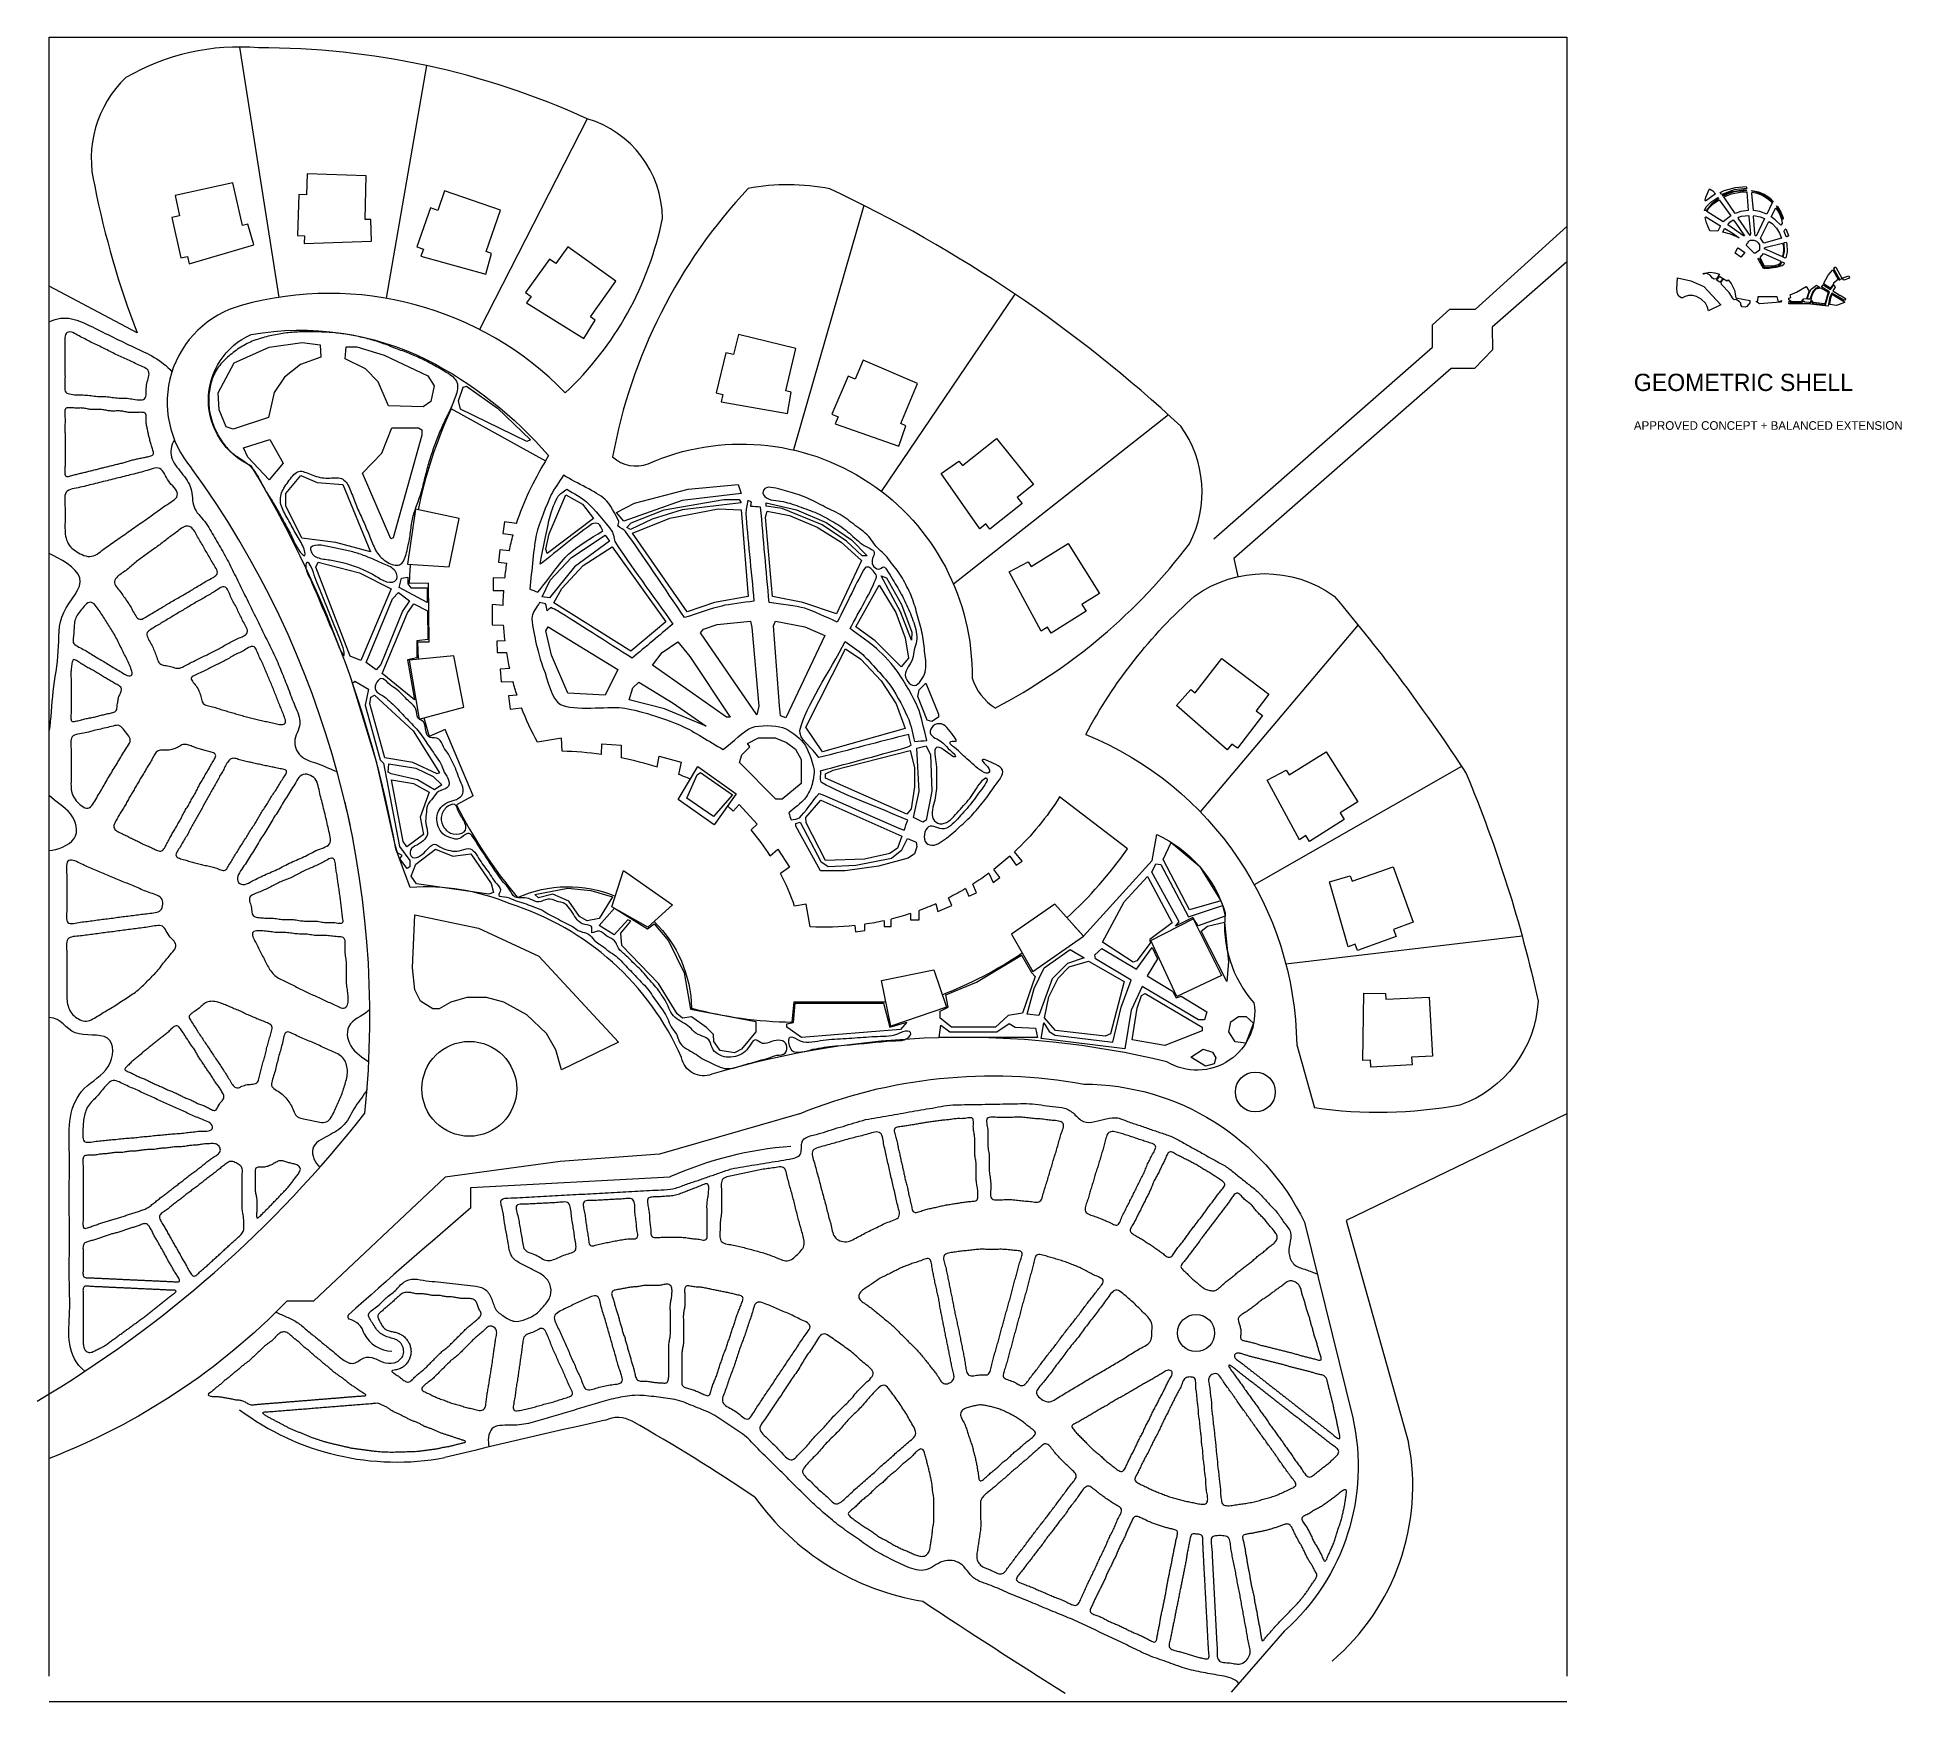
# Model space of a CAD drawing. Header units: inches. Extents: x 36 to 79.2, y 17.3 to 55.9.
import ezdxf

# ---------------------------------------------------------------- set-up
doc = ezdxf.new("R2010")
doc.units = ezdxf.units.IN
for name, color, linetype, lineweight in [('01_ORIGINAL_CAD', 7, 'Continuous', 20), ('02_APPROVED_PDF_OUTLINES', 7, 'Continuous', 15), ('04_APPROVED_PERIMETER', 7, 'Continuous', 15), ('10_EXTENSION_MASSES', 7, 'Continuous', 15), ('11_NODAL_COURTS', 7, 'Continuous', 15), ('12_OPTION_LABEL', 7, 'Continuous', 15), ('13_CONCEPT_ICON', 7, 'Continuous', 15), ('15_NEIGHBOURHOOD_CIRCULATION', 7, 'Continuous', 13)]:
    doc.layers.add(name, color=color, linetype=linetype, lineweight=lineweight)

msp = doc.modelspace()

# ---------------------------------------------------------------- texts
at = {"layer": '12_OPTION_LABEL'}
for s, height, p in [('GEOMETRIC SHELL', 0.4, (73, 47.7)), ('APPROVED CONCEPT + BALANCED EXTENSION', 0.2, (73, 46.8))]:
    msp.add_text(s, height=height, dxfattribs=at).set_placement(p)

# ---------------------------------------------------------------- blocks, each defined once
blk = doc.blocks.new('CONCEPT_ICON_08_GEOMETRIC_SHELL')
at = {"layer": '13_CONCEPT_ICON'}
for points in [[(48.23, 45.29), (48.61, 45.07), (48.87, 44.75), (47.8, 43.93), (47.76, 44.04), (47.84, 44.39)], [(51.07, 45.43), (52.22, 45.53), (52.29, 45.32), (50.93, 45.16), (49.58, 44.68), (49.41, 44.88), (49.82, 45.1)], [(51.89, 45.18), (52.25, 45.18), (52.29, 45.11), (50.93, 44.95), (50.23, 44.73), (49.73, 44.49), (49.64, 44.53), (49.74, 44.65), (50.51, 44.94)], [(51.76, 44.97), (52.29, 44.94), (52.46, 42.93), (51.67, 42.8), (51.05, 42.58), (49.78, 44.4), (50.64, 44.75)], [(52.9, 44.92), (53.42, 44.81), (54.06, 44.54), (54.61, 44.19), (55.08, 43.77), (54.5, 42.53), (53.72, 42.8), (53.02, 42.93), (52.86, 44.78)], [(52.87, 45.1), (53.58, 44.94), (54.27, 44.65), (54.85, 44.25), (55.22, 43.88), (55.11, 43.88), (54.74, 44.22), (54.17, 44.6), (53.24, 44.97), (52.87, 45.03)], [(49.14, 44.35), (49.24, 44.22), (48.43, 43.62), (47.85, 42.9), (47.68, 42.93), (47.87, 43.31), (48.36, 43.84)], [(49.3, 44.09), (50.55, 42.35), (49.73, 41.67), (47.95, 42.79), (48.13, 43.12), (48.63, 43.65)], [(55.49, 43.2), (55.88, 42.57), (56.1, 41.98), (56.18, 41.51), (56.01, 41.31), (55.41, 41.91), (54.96, 42.23)], [(55.54, 43.42), (55.67, 43.37), (56.02, 42.75), (56.26, 42.11), (56.24, 41.92), (55.99, 42.58)], [(47.82, 42.23), (49.44, 41.25), (49.14, 40.65), (48.27, 40.69), (47.9, 41.58), (47.76, 42.14)], [(49.92, 40.95), (50.72, 40.46), (51.48, 39.93), (50.52, 40.33), (49.7, 40.54), (49.78, 40.82)], [(50.82, 41.88), (51.11, 41.54), (52.04, 40.14), (51.95, 40.14), (50.23, 41.34), (50.46, 41.64)], [(51.74, 42.29), (52.51, 42.37), (52.54, 42.21), (52.7, 40.39), (52.66, 40.2), (51.35, 42.09), (51.42, 42.18)], [(53.09, 42.37), (53.77, 42.23), (54.24, 42.03), (53.33, 40.12), (53.21, 40.17), (53.18, 40.4), (53.05, 42.25)], [(54.71, 41.72), (55.07, 41.48), (55.54, 40.98), (55.89, 40.45), (56.1, 39.88), (54.18, 39.34), (53.79, 39.91)], [(56.58, 40.92), (56.87, 40.2), (56.87, 40.14), (56.72, 40.04), (56.61, 40.06), (56.39, 40.62), (56.42, 40.77)], [(51.36, 38.85), (52.1, 38.34), (51.65, 37.83), (51.04, 38.26), (51.27, 38.81)], [(52.7, 39.66), (53.08, 39.66), (53.35, 39.55), (53.55, 39.4), (53.69, 39.16), (53.69, 38.6), (53.25, 38.24), (53.1, 38.24), (52.26, 39.09), (52.31, 39.26), (52.49, 39.45), (52.44, 39.53)], [(56.22, 39.36), (56.31, 38.97), (56.32, 38.53), (56.24, 38.02), (56.14, 37.89), (54.25, 38.72), (54.25, 38.83), (54.42, 38.91)], [(56.51, 37.7), (56.29, 37.81), (56.43, 38.41), (56.37, 39.42), (56.59, 39.47), (56.69, 39.27), (56.71, 38.42), (56.58, 37.75)], [(53.67, 37.7), (54.14, 36.79), (54.31, 36.68), (54.96, 36.71), (55.78, 36.87), (56.03, 37.06), (56.15, 37.32), (56.35, 37.24), (56.37, 37.13), (56.32, 36.97), (56.17, 36.87), (55.48, 36.68), (54.71, 36.57), (54.14, 36.57), (53.56, 37.61), (53.56, 37.67)], [(54.14, 38.21), (56.03, 37.38), (55.92, 37.1), (55.74, 36.98), (55.16, 36.84), (54.25, 36.82), (53.8, 37.69), (53.8, 37.81)], [(61.91, 36.74), (62.03, 36.72), (62.67, 35.51), (63.46, 35.77), (63.52, 35.53), (62.9, 35.3), (62.77, 35.5), (62.37, 35.29), (62.46, 35.39), (61.82, 36.54)], [(48.13, 31.96), (47.99, 32.43), (47.78, 32.81), (47.32, 33.24), (46.79, 33.53), (46.39, 33.64), (45.93, 33.64), (45.56, 33.53), (45.29, 33.37), (45.14, 33.37), (44.86, 33.55), (44.73, 33.82), (44.67, 34.33), (44.72, 35.56), (46.2, 35.25), (47.6, 34.6), (49.45, 32.6)], [(49.31, 35.97), (49, 35.47), (48.72, 35.42), (48.55, 35.51), (48.3, 35.87), (47.92, 36.03), (47.6, 35.95), (47.51, 36.03), (48.28, 36.17), (48.81, 36.12)], [(49.35, 35.71), (50.12, 35.23), (50.28, 35.35), (50.61, 34.95), (50.97, 34.21), (51.12, 33.37), (52.64, 33.09), (52.64, 32.84), (52.3, 32.44), (52.14, 32.36), (51.81, 32.41), (51.66, 32.62), (51.66, 32.78), (51.49, 32.94), (51.14, 33.19), (50.93, 33.16), (50.81, 33.26), (50.38, 33.96), (49.53, 34.84), (49.5, 35.13), (49.74, 35.41), (49.67, 35.44), (49.35, 35.09), (49, 35.31)], [(59.93, 34.75), (60.25, 34.56), (59.86, 34.43), (59.51, 34.07), (59.2, 33.22), (58.93, 33.25), (59.09, 33.85), (59.33, 34.33)], [(61.95, 34.53), (61.71, 34.14), (62.3, 33.79), (62.38, 33.63), (62.5, 33.67), (63.09, 33.3), (63.04, 33.12), (62.9, 33.12), (61.59, 33.9), (61.34, 33.35), (61.19, 32.45), (59.25, 32.69), (59.31, 33.05), (59.44, 32.85), (59.58, 32.76), (60.92, 32.61), (61.11, 33.42), (61.34, 34.04), (60.51, 34.54), (60.49, 34.62), (60.66, 34.78), (61.46, 34.3), (61.83, 34.8)], [(61.72, 36.44), (62.29, 35.37), (61.77, 34.98), (61.78, 34.9), (61.47, 34.49), (61.39, 34.46), (60.68, 34.92), (61.18, 35.86)], [(55.6, 33.51), (55.74, 32.95), (56.14, 33.07), (55.99, 32.9), (53.69, 32.71), (53.36, 32.95), (53.36, 33.03), (53.51, 33.06), (53.55, 33.51)], [(58.51, 33.04), (58.65, 32.95), (59.12, 32.92), (59.17, 32.71), (56.89, 32.71), (56.92, 33), (57.13, 32.84), (58.23, 32.84)], [(59.03, 34.22), (59.11, 34.13), (58.82, 33.28), (58.48, 33.22), (58.19, 32.95), (57.17, 32.95), (56.91, 33.16), (56.91, 33.33), (57.1, 33.42), (57.04, 33.7), (57.75, 34), (58.8, 34.62)], [(60.35, 34.48), (61.18, 34.01), (60.87, 32.79), (60.74, 32.74), (59.59, 32.87), (59.33, 33.17), (59.43, 33.66), (59.65, 34.09), (59.9, 34.35)], [(61.67, 33.73), (62.99, 32.95), (62.99, 32.87), (62.12, 32.53), (61.36, 32.66), (61.48, 33.39), (61.58, 33.69)]]:
    blk.add_lwpolyline(points, close=True, dxfattribs=at)

# ---------------------------------------------------------------- linework, layer by layer
at = {"layer": '01_ORIGINAL_CAD'}
for p, q in [((36.248, 17.906), (36.248, 55.9)), ((36.248, 55.9), (71.442, 55.9)), ((71.442, 55.9), (71.442, 17.906)), ((71.442, 17.312), (36.248, 17.312))]:
    msp.add_line(p, q, dxfattribs=at)
for points in [[(40.658, 55.675), (41.569, 49.871)], [(45, 55.245), (44.06, 49.85)], [(48.726, 54.013), (46.225, 49.126)], [(55.143, 52), (53.51, 46.333)], [(63.257, 44.272), (68.329, 48.719), (68.329, 49.231), (68.73, 49.6), (69.33, 49.6), (71.442, 51.512), (71.442, 50.696), (69.711, 49.177), (69.725, 48.651), (69.304, 48.218), (68.761, 48.218), (63.72, 43.82), (63.817, 43.397)], [(38.284, 49.049), (36.248, 50.129)], [(55.552, 45.371), (58.647, 49.945)], [(62.206, 47.145), (57.223, 43.22)], [(47.087, 44.63), (46.802, 44.667), (46.766, 44.393), (47.006, 44.362)], [(46.916, 43.993), (46.696, 44.016), (46.666, 43.73), (46.862, 43.709)], [(45.044, 43.247), (44.595, 43.241)], [(44.807, 41.482), (44.799, 41.881), (45.061, 41.886), (45.044, 43.247)], [(46.813, 43.357), (46.546, 43.371), (46.546, 43.074), (46.789, 43.074)], [(46.775, 42.728), (46.519, 42.748), (46.519, 42.277), (46.786, 42.274)], [(66.604, 42.276), (62.941, 37.945)], [(46.818, 41.908), (46.625, 41.902), (46.633, 41.638), (46.856, 41.638)], [(46.926, 41.27), (46.702, 41.249), (46.728, 40.961), (47.002, 40.962)], [(47.096, 40.651), (46.9, 40.63)], [(46.9, 40.63), (46.939, 40.324), (47.2, 40.358)], [(46.075, 38.317), (45.433, 39.849), (45.059, 39.693)], [(49.053, 39.272), (49.062, 39.519), (49.515, 39.492), (49.513, 39.194)], [(50.35, 38.981), (50.396, 39.232), (50.902, 39.093), (50.842, 38.811)], [(51.286, 38.996), (52.178, 38.364), (51.665, 37.64), (50.837, 38.227), (51.286, 38.996)], [(69.006, 38.995), (64.196, 36.253)], [(46.075, 38.317), (45.692, 38.109)], [(52.249, 38.111), (52.108, 37.96)], [(52.249, 38.111), (52.668, 37.654), (52.525, 37.523)], [(52.968, 36.924), (53.149, 37.079), (53.413, 36.661), (53.207, 36.514)], [(58.528, 36.918), (58.67, 36.704), (58.814, 36.799), (58.632, 37.014)], [(49.567, 36.583), (50.703, 35.787), (50.129, 35.27), (49.295, 35.742), (49.567, 36.583)], [(58.043, 36.524), (58.141, 36.305), (58.295, 36.419), (58.155, 36.608)], [(56.812, 35.811), (56.853, 35.634), (57.179, 35.773), (57.105, 35.949)], [(57.496, 36.162), (57.572, 35.985), (57.754, 36.063), (57.668, 36.267)], [(53.805, 35.806), (53.533, 35.759)], [(53.805, 35.806), (53.805, 35.806)], [(56.221, 35.586), (56.221, 35.439), (56.423, 35.439), (56.423, 35.655)], [(58.564, 35.106), (59.058, 34.241), (60.235, 35.059), (59.57, 35.799), (58.564, 35.106)], [(54.929, 35.306), (54.944, 35.165), (55.16, 35.189), (55.16, 35.336)], [(55.61, 35.419), (55.608, 35.288), (55.771, 35.288), (55.771, 35.457)], [(70.407, 35.063), (64.93, 34.409)], [(53.515, 33.54), (53.473, 33.07)], [(53.515, 33.54), (55.65, 33.54)], [(65.18, 32.538), (65.591, 31.078)], [(71.442, 30.938), (66.326, 28.468)], [(46.027, 28.759), (46.027, 29.23), (50.643, 29.479)], [(66.326, 28.468), (67.775, 23.323)]]:
    msp.add_lwpolyline(points, dxfattribs=at)
for points in [[(40.725, 51.537), (40.502, 52.523), (39.164, 52.23), (39.268, 51.758), (39.093, 51.72), (39.298, 50.787), (39.453, 50.821), (39.491, 50.65), (40.993, 51.087), (40.853, 51.565)], [(43.572, 51.68), (43.598, 52.69), (42.23, 52.734), (42.214, 52.252), (42.035, 52.258), (42.004, 51.303), (42.163, 51.298), (42.158, 51.123), (43.721, 51.177), (43.704, 51.675)], [(46.381, 50.933), (46.709, 51.889), (45.415, 52.34), (45.257, 51.885), (45.088, 51.944), (44.773, 51.041), (44.923, 50.989), (44.866, 50.824), (46.374, 50.409), (46.506, 50.889)], [(48.804, 49.422), (49.389, 50.246), (48.277, 51.045), (47.995, 50.654), (47.85, 50.758), (47.292, 49.982), (47.421, 49.889), (47.319, 49.747), (48.648, 48.921), (48.911, 49.345)], [(53.327, 47.704), (53.561, 48.687), (52.231, 49.012), (52.116, 48.544), (51.942, 48.586), (51.715, 47.658), (51.87, 47.62), (51.829, 47.45), (53.37, 47.181), (53.455, 47.672)], [(55.995, 46.944), (56.387, 47.876), (55.128, 48.415), (54.938, 47.972), (54.774, 48.042), (54.397, 47.164), (54.544, 47.101), (54.475, 46.94), (55.951, 46.422), (56.116, 46.892)], [(57.426, 45.973), (58.218, 46.601), (59.075, 45.534), (58.699, 45.232), (58.811, 45.092), (58.066, 44.493), (57.966, 44.618), (57.83, 44.508), (56.934, 45.791), (57.343, 46.076)], [(45.757, 44.748), (44.738, 44.957), (44.556, 43.684), (45.524, 43.622)], [(59.019, 43.63), (59.878, 44.165), (60.608, 43.006), (60.2, 42.749), (60.296, 42.598), (59.487, 42.088), (59.402, 42.222), (59.254, 42.129), (58.511, 43.505), (58.949, 43.742)], [(45.629, 41.562), (44.593, 41.461), (44.828, 40.095), (45.865, 40.369)], [(62.827, 40.702), (63.445, 41.502), (64.534, 40.672), (64.241, 40.288), (64.384, 40.18), (63.804, 39.42), (63.677, 39.516), (63.571, 39.377), (62.394, 40.407), (62.722, 40.782)], [(65.006, 38.799), (65.865, 39.334), (66.595, 38.175), (66.187, 37.918), (66.283, 37.767), (65.474, 37.257), (65.389, 37.391), (65.242, 37.298), (64.498, 38.674), (64.936, 38.911)], [(66.464, 36.332), (67.417, 36.67), (67.882, 35.382), (67.428, 35.218), (67.489, 35.05), (66.59, 34.725), (66.536, 34.875), (66.372, 34.816), (65.94, 36.319), (66.419, 36.457)], [(61.796, 34.957), (62.78, 35.461), (63.435, 34.152), (62.399, 33.663)], [(55.549, 34.034), (56.763, 34.283), (57.058, 33.412), (55.766, 32.976)], [(67.244, 33.6), (68.254, 33.648), (68.327, 32.28), (67.845, 32.255), (67.855, 32.076), (66.9, 32.025), (66.892, 32.184), (66.717, 32.175), (66.739, 33.739), (67.237, 33.732)]]:
    msp.add_lwpolyline(points, close=True, dxfattribs=at)
for points in [[(44.283, 37.084, 0.090917), (40.931, 45.968, -0.652582), (40.931, 49.011, -0.158741), (45.004, 48.425, -0.098355), (47.824, 46.203), (47.755, 46.078)], [(47.087, 44.63, -0.062406), (47.763, 46.073), (45.572, 47.29, 0.058367), (44.801, 44.944, 0.058367)], [(50.14, 46.014, -0.546754), (57.65, 41.045, 0.171391), (58.184, 40.351, 0.171391)], [(46.916, 43.993, -0.01479), (47.006, 44.362, -0.01479)], [(44.621, 43.68, 0.010358), (44.595, 43.241)], [(46.813, 43.357, -0.013879), (46.862, 43.709)], [(60.29, 39.74, -0.089338), (62.813, 42.944, -0.322066), (66.051, 42.944, -0.030946), (69.111, 38.833, -0.044664), (70.78, 33.554, -0.301674), (68.967, 31.144, -0.082145), (65.591, 31.078)], [(46.775, 42.728, -0.013523), (46.789, 43.074, -0.013523)], [(46.818, 41.908, -0.014342), (46.786, 42.274)], [(46.926, 41.27, -0.014645), (46.856, 41.638)], [(47.096, 40.651, -0.012679), (47.002, 40.962)], [(48.142, 39.35), (48.13, 39.649), (47.57, 39.561, -0.034306), (47.2, 40.358, -0.034306)], [(44.936, 40.124, 0.010564), (45.059, 39.693, 0.010564)], [(60.29, 39.74, -0.300089), (65.18, 32.538)], [(45.692, 38.109, 0.060935), (47.109, 35.956, -0.206423), (49.375, 35.99)], [(59.849, 35.488, 0.057164), (61.253, 37.088), (59.681, 38.289, -0.064319), (58.632, 37.014, -0.064319)], [(59.998, 35.322), (60.235, 35.059), (61.831, 36.816), (61.933, 37.418, -0.214593), (63.522, 35.602, 0.212382), (64.188, 33.517, -0.642649), (62.166, 32.15, 0.132984), (51.615, 31.858, -0.471407), (50.913, 32.245)], [(46.935, 35.809, 0.119192), (44.621, 36.188), (44.283, 37.084)], [(58.528, 36.918, -0.018836), (58.155, 36.608, -0.018836)], [(58.043, 36.524, -0.017658), (57.668, 36.267, -0.017658)], [(57.496, 36.162, -0.017305), (57.105, 35.949, -0.017305)], [(54.929, 35.306, -0.040089), (53.897, 35.276), (53.805, 35.806)], [(56.221, 35.586, -0.018166), (55.771, 35.457, -0.018166)], [(56.812, 35.811, -0.016254), (56.423, 35.655, -0.016254)], [(50.274, 35.4, -0.198705), (51.143, 33.392, 0.063223), (53.473, 33.07)], [(55.61, 35.419, -0.017778), (55.16, 35.336, -0.017778)], [(56.959, 33.703, 0.056142), (58.811, 34.673)], [(53.65, 30.945, -0.14301), (60.243, 31.63, -0.286424), (65.36, 28.431), (66.481, 23.89, -0.272091), (64.9, 18.954), (63.661, 17.533)], [(53.65, 30.945), (50.4, 30.004), (48.095, 29.84), (45.427, 29.473), (42.376, 26.597), (41.758, 26.597, -0.10797), (36.248, 22.954)]]:
    msp.add_lwpolyline(points, format="xyb", dxfattribs=at)
for centre, radius in [((45.989, 31.521), 1.1), ((64.22, 31.448), 0.463)]:
    msp.add_circle(centre, radius, dxfattribs=at)
for centre, radius, start, end in [((40.658, 50.423), 5.252, 85.2142, 120.0956), ((41.139, 37.317), 18.339, 65.5622, 90.1344), ((39.813, 53.089), 2.593, 133.6015, 194.2753), ((48.026, 51.672), 2.444, 0.7167, 73.3418), ((57.911, 56.571), 21.019, 191.3089, 200.9684), ((61.436, 43.951), 12.326, 136.7478, 169.6154), ((53.373, 47.535), 4.948, 78.6004, 100.6499), ((40.939, 23.771), 31.601, 47.0054, 64.8874), ((43.034, 53.196), 7.583, 313.0815, 348.6437), ((42.751, 42.34), 7.624, 44.2289, 105.6047), ((41.312, 47.434), 2.33, 105.2161, 220.7715), ((60.387, 45.356), 2.599, 332.6099, 36.0186), ((22.064, 33.195), 21.619, 354.0583, 36.0319), ((49.852, 46.755), 0.794, 227.0981, 291.2465), ((51.961, 52.291), 13.465, 297.5281, 322.8549), ((47.898, 31.093), 8.26, 81.9573, 88.3074), ((47.898, 31.093), 8.26, 72.7279, 78.7214), ((47.898, 31.093), 8.26, 67.0855, 69.118), ((48.363, 33.974), 5.47, 46.7825, 48.644), ((48.363, 33.974), 5.47, 32.6388, 40.4465), ((48.363, 33.974), 5.47, 19.0436, 27.6609), ((44.996, 29.643), 6.464, 23.734, 72.5429), ((22.02, 47.825), 27.364, 300.648, 321.9453), ((54.073, 21.787), 8.422, 94.2501, 114.0352), ((177.596, -125.015), 202.378, 130.55026, 131.62005), ((43.293, 26.24), 0.119, 162.5746, 211.3187), ((43.119, 25.741), 0.443, 13.2811, 80.611), ((44.225, 26.196), 0.761, 207.5896, 267.5639), ((44.306, 28.951), 6.083, 233.183, 280.5392), ((83.889, -134.15), 161.762, 102.40484, 103.75801), ((49.433, 23.211), 0.689, 61.2688, 115.2094), ((27.349, -15.654), 45.391, 56.1832, 60.407), ((62.535, 22.313), 5.337, 310.4718, 10.9016), ((57.468, 25.543), 5.979, 215.6658, 260.7622), ((129.159, 128.7), 131.041, 236.3299, 238.04792)]:
    msp.add_arc(centre, radius, start, end, dxfattribs=at)
at = {"layer": '02_APPROVED_PDF_OUTLINES'}
for points in [[(42.116, 48.828), (42.528, 48.774), (42.546, 48.482), (42.075, 48.318), (41.702, 48.021), (41.461, 47.667), (41.328, 47.085), (40.514, 46.816), (40.35, 46.87), (40.19, 47.264), (40.162, 47.654), (40.533, 48.352), (41.346, 48.72)], [(43.133, 48.721), (43.377, 48.721), (44.015, 48.534), (45.024, 48.051), (45.175, 47.819), (45.097, 47.455), (44.92, 47.33), (44.118, 47.356), (43.874, 47.915), (43.579, 48.212), (43.107, 48.447)], [(45.923, 47.815), (46.645, 47.301), (47.408, 46.571), (47.323, 46.526), (45.782, 47.277), (45.737, 47.47), (45.843, 47.792)], [(44.19, 46.843), (44.814, 46.843), (44.885, 46.799), (44.886, 46.677), (44.227, 44.296), (44.168, 44.269), (43.51, 45.796), (43.958, 46.259)], [(41.364, 46.572), (41.675, 46.03), (41.346, 45.642), (40.855, 46.164), (40.749, 46.384)], [(42.082, 45.741), (42.458, 45.58), (43.056, 45.536), (43.696, 43.974), (42.891, 44.188), (42.106, 44.286), (41.733, 45.037), (41.733, 45.32)], [(51.068, 45.426), (52.223, 45.534), (52.294, 45.322), (50.926, 45.16), (49.576, 44.682), (49.405, 44.882), (49.821, 45.103)], [(48.228, 45.289), (48.614, 45.075), (48.871, 44.747), (47.799, 43.93), (47.761, 44.036), (47.84, 44.385)], [(51.891, 45.185), (52.25, 45.185), (52.294, 45.108), (50.927, 44.945), (50.234, 44.729), (49.73, 44.488), (49.645, 44.533), (49.742, 44.646), (50.511, 44.942)], [(52.873, 45.105), (53.578, 44.944), (54.268, 44.65), (54.853, 44.247), (55.217, 43.875), (55.105, 43.875), (54.735, 44.221), (54.174, 44.598), (53.242, 44.974), (52.873, 45.027)], [(51.759, 44.97), (52.295, 44.943), (52.458, 42.934), (51.674, 42.799), (51.046, 42.584), (49.778, 44.405), (50.644, 44.754)], [(52.9, 44.917), (53.419, 44.81), (54.056, 44.542), (54.614, 44.194), (55.084, 43.773), (54.503, 42.533), (53.724, 42.8), (53.019, 42.934), (52.856, 44.777)], [(49.141, 44.355), (49.244, 44.22), (48.426, 43.624), (47.848, 42.903), (47.683, 42.93), (47.868, 43.312), (48.363, 43.84)], [(42.484, 43.728), (43.44, 43.487), (44.176, 43.112), (43.471, 41.451), (43.227, 41.549), (42.426, 43.615)], [(49.301, 44.087), (50.548, 42.347), (49.735, 41.67), (47.949, 42.787), (48.134, 43.124), (48.629, 43.652)], [(44.418, 43.363), (44.566, 43.381), (44.561, 43.233), (44.636, 43.14), (45.01, 43.14), (45.015, 42.794), (44.365, 43.142)], [(55.54, 43.416), (55.669, 43.371), (56.015, 42.754), (56.255, 42.11), (56.244, 41.923), (55.991, 42.578)], [(44.344, 43.032), (44.601, 42.838), (44.443, 42.596), (43.94, 41.362), (43.829, 41.236), (43.598, 41.403), (44.206, 42.879)], [(55.492, 43.201), (55.883, 42.566), (56.096, 41.976), (56.177, 41.505), (56.006, 41.305), (55.405, 41.911), (54.958, 42.229)], [(44.702, 42.764), (45.017, 42.603), (45.026, 41.935), (44.774, 41.905), (44.772, 41.513), (44.558, 41.468), (44.716, 40.539), (43.971, 41.147), (44.552, 42.558)], [(47.818, 42.234), (49.435, 41.246), (49.144, 40.65), (48.272, 40.694), (47.898, 41.579), (47.765, 42.143)], [(51.737, 42.286), (52.512, 42.367), (52.539, 42.215), (52.702, 40.39), (52.658, 40.196), (51.348, 42.092), (51.419, 42.178)], [(53.091, 42.367), (53.769, 42.234), (54.238, 42.028), (53.328, 40.122), (53.21, 40.17), (53.183, 40.402), (53.047, 42.254)], [(50.823, 41.882), (51.107, 41.543), (52.039, 40.142), (51.954, 40.142), (50.235, 41.34), (50.464, 41.641)], [(54.711, 41.724), (55.071, 41.483), (55.541, 40.982), (55.887, 40.446), (56.1, 39.877), (54.185, 39.338), (53.794, 39.907)], [(43.335, 40.969), (43.649, 40.785), (43.571, 40.413), (43.919, 39.149), (43.998, 39.068), (44.373, 37.139), (44.612, 36.814), (44.613, 36.665), (44.548, 36.627), (44.377, 36.853), (44.429, 36.933), (44.324, 36.996), (44.27, 37.175), (43.841, 39.077), (43.281, 40.924)], [(49.918, 40.947), (50.719, 40.46), (51.481, 39.927), (50.519, 40.328), (49.697, 40.543), (49.784, 40.817)], [(56.58, 40.925), (56.869, 40.205), (56.87, 40.137), (56.719, 40.038), (56.608, 40.065), (56.394, 40.62), (56.421, 40.768)], [(43.787, 40.647), (44.686, 39.82), (45.299, 38.849), (45.24, 38.822), (44.679, 39.089), (44.027, 39.197), (43.68, 40.449), (43.706, 40.598)], [(52.698, 39.656), (53.083, 39.656), (53.349, 39.549), (53.553, 39.397), (53.686, 39.156), (53.687, 38.604), (53.245, 38.237), (53.099, 38.237), (52.256, 39.087), (52.309, 39.262), (52.493, 39.451), (52.441, 39.531)], [(56.216, 39.364), (56.314, 38.97), (56.315, 38.526), (56.237, 38.016), (56.139, 37.89), (54.248, 38.721), (54.248, 38.825), (54.425, 38.906)], [(56.511, 37.703), (56.293, 37.81), (56.425, 38.412), (56.37, 39.417), (56.588, 39.471), (56.685, 39.265), (56.714, 38.419), (56.582, 37.748)], [(44.125, 39.059), (44.75, 38.952), (45.148, 38.765), (45.352, 38.571), (45.182, 38.452), (44.789, 38.686), (44.179, 38.821), (44.108, 38.866)], [(44.188, 38.684), (44.697, 38.603), (45.061, 38.398), (44.85, 37.816), (44.93, 37.417), (44.541, 37.13), (44.456, 37.256)], [(51.355, 38.854), (52.095, 38.341), (51.653, 37.833), (51.037, 38.262), (51.275, 38.805)], [(54.144, 38.212), (56.025, 37.377), (55.92, 37.103), (55.743, 36.978), (55.159, 36.843), (54.251, 36.815), (53.799, 37.692), (53.798, 37.814)], [(53.667, 37.702), (54.144, 36.792), (54.313, 36.678), (54.956, 36.706), (55.782, 36.868), (56.025, 37.06), (56.153, 37.324), (56.353, 37.243), (56.371, 37.13), (56.318, 36.969), (56.168, 36.871), (55.478, 36.682), (54.708, 36.574), (54.137, 36.574), (53.56, 37.611), (53.56, 37.671)], [(63.417, 35.882), (62.695, 35.668), (62.082, 36.839), (62.267, 37.235), (62.922, 36.68)], [(45.205, 37.074), (45.606, 36.913), (46.028, 36.967), (46.498, 36.278), (46.552, 36.076), (46.44, 36.031), (44.767, 36.272), (44.643, 36.45), (44.749, 36.733)], [(61.716, 36.442), (62.294, 35.372), (61.772, 34.983), (61.784, 34.9), (61.473, 34.486), (61.388, 34.459), (60.679, 34.92), (61.181, 35.86)], [(61.914, 36.737), (62.026, 36.72), (62.672, 35.506), (63.456, 35.772), (63.517, 35.528), (62.898, 35.304), (62.774, 35.496), (62.371, 35.291), (62.455, 35.39), (61.817, 36.544)], [(49.312, 35.971), (49.004, 35.469), (48.724, 35.416), (48.547, 35.514), (48.298, 35.87), (47.923, 36.032), (47.596, 35.952), (47.511, 36.029), (48.278, 36.171), (48.808, 36.123)], [(48.129, 31.965), (47.994, 32.427), (47.778, 32.807), (47.324, 33.238), (46.79, 33.534), (46.388, 33.642), (45.934, 33.642), (45.557, 33.533), (45.291, 33.373), (45.145, 33.373), (44.861, 33.552), (44.728, 33.82), (44.674, 34.33), (44.724, 35.559), (46.2, 35.25), (47.6, 34.6), (49.45, 32.6)], [(49.354, 35.708), (50.119, 35.227), (50.276, 35.346), (50.609, 34.951), (50.973, 34.211), (51.12, 33.366), (52.636, 33.086), (52.636, 32.842), (52.301, 32.439), (52.142, 32.358), (51.809, 32.412), (51.658, 32.618), (51.655, 32.781), (51.494, 32.944), (51.143, 33.189), (50.932, 33.163), (50.807, 33.261), (50.379, 33.961), (49.53, 34.844), (49.503, 35.127), (49.737, 35.412), (49.665, 35.441), (49.349, 35.094), (48.999, 35.308)], [(63.509, 35.384), (63.596, 34.466), (63.559, 34.011), (62.961, 35.178), (63.111, 35.289)], [(59.03, 34.221), (59.111, 34.126), (58.82, 33.276), (58.485, 33.221), (58.193, 32.953), (57.17, 32.953), (56.913, 33.158), (56.913, 33.325), (57.098, 33.418), (57.045, 33.701), (57.751, 33.998), (58.799, 34.624)], [(59.927, 34.75), (60.251, 34.557), (59.86, 34.428), (59.512, 34.075), (59.201, 33.223), (58.93, 33.249), (59.088, 33.845), (59.326, 34.329)], [(61.954, 34.535), (61.715, 34.141), (62.303, 33.785), (62.381, 33.634), (62.498, 33.672), (63.094, 33.303), (63.041, 33.118), (62.903, 33.118), (61.592, 33.895), (61.342, 33.346), (61.193, 32.446), (59.25, 32.686), (59.314, 33.052), (59.436, 32.848), (59.577, 32.764), (60.915, 32.606), (61.106, 33.418), (61.344, 34.044), (60.512, 34.539), (60.494, 34.625), (60.658, 34.777), (61.464, 34.295), (61.831, 34.798)], [(60.352, 34.482), (61.181, 34.008), (60.865, 32.794), (60.741, 32.741), (59.586, 32.874), (59.328, 33.169), (59.434, 33.658), (59.645, 34.087), (59.901, 34.347)], [(61.668, 33.731), (62.988, 32.954), (62.989, 32.868), (62.122, 32.527), (61.365, 32.661), (61.478, 33.391), (61.584, 33.686)], [(55.597, 33.505), (55.744, 32.948), (56.14, 33.065), (55.99, 32.898), (53.693, 32.708), (53.356, 32.95), (53.356, 33.027), (53.506, 33.057), (53.547, 33.505)], [(58.507, 33.035), (58.647, 32.951), (59.122, 32.924), (59.167, 32.713), (56.887, 32.711), (56.925, 32.997), (57.134, 32.842), (58.226, 32.843)], [(63.832, 33.196), (64.005, 33.196), (64.18, 33.047), (63.999, 32.582), (63.754, 32.609), (63.603, 32.841), (63.655, 33.071)], [(63.011, 32.444), (63.228, 32.372), (63.308, 32.238), (63.264, 32.098), (63.065, 32.045), (62.728, 32.259)]]:
    msp.add_lwpolyline(points, close=True, dxfattribs=at)
at = {"layer": '04_APPROVED_PERIMETER'}
for points, knots in [([(41.877, 49.06), (41.991, 49.07), (42.106, 49.071), (42.221, 49.072), (42.336, 49.072), (42.451, 49.072), (42.566, 49.068), (42.681, 49.064), (42.796, 49.057), (42.91, 49.044), (43.024, 49.032), (43.138, 49.014), (43.251, 48.994), (43.365, 48.973), (43.477, 48.95), (43.589, 48.923), (43.701, 48.895), (43.811, 48.863), (43.919, 48.826), (44.028, 48.789), (44.135, 48.746), (44.242, 48.704), (44.35, 48.663), (44.458, 48.623), (44.565, 48.582), (44.672, 48.54), (44.779, 48.496), (44.881, 48.446), (44.984, 48.397), (45.083, 48.342), (45.186, 48.285), (45.289, 48.229), (45.395, 48.171), (45.493, 48.11), (45.591, 48.048), (45.68, 47.983), (45.711, 47.895), (45.743, 47.806), (45.716, 47.694), (45.679, 47.583), (45.642, 47.472), (45.595, 47.362), (45.545, 47.257), (45.496, 47.151), (45.445, 47.05), (45.396, 46.946), (45.348, 46.843), (45.301, 46.738), (45.259, 46.631), (45.216, 46.524), (45.177, 46.415), (45.14, 46.306), (45.104, 46.197), (45.069, 46.088), (45.038, 45.977), (45.007, 45.867), (44.978, 45.756), (44.95, 45.643), (44.922, 45.53), (44.896, 45.416), (44.862, 45.308), (44.829, 45.2), (44.788, 45.099), (44.752, 44.999), (44.716, 44.898), (44.684, 44.798), (44.663, 44.69), (44.642, 44.581), (44.632, 44.465), (44.615, 44.35), (44.598, 44.235), (44.573, 44.12), (44.545, 44.002), (44.517, 43.883), (44.485, 43.76), (44.421, 43.702), (44.357, 43.644), (44.262, 43.652), (44.163, 43.694), (44.063, 43.736), (43.961, 43.813), (43.888, 43.903), (43.815, 43.994), (43.772, 44.097), (43.73, 44.203), (43.687, 44.309), (43.644, 44.417), (43.599, 44.523), (43.554, 44.63), (43.507, 44.735), (43.46, 44.838), (43.413, 44.942), (43.366, 45.045), (43.323, 45.156), (43.281, 45.268), (43.242, 45.388), (43.193, 45.486), (43.144, 45.583), (43.083, 45.657), (42.992, 45.68), (42.901, 45.704), (42.781, 45.677), (42.662, 45.681), (42.544, 45.684), (42.427, 45.719), (42.321, 45.762), (42.215, 45.805), (42.12, 45.855), (42.037, 45.835), (41.955, 45.815), (41.885, 45.725), (41.814, 45.63), (41.743, 45.536), (41.671, 45.438), (41.635, 45.337), (41.599, 45.236), (41.6, 45.132), (41.632, 45.029), (41.664, 44.926), (41.729, 44.825), (41.786, 44.724), (41.843, 44.624), (41.893, 44.524), (41.952, 44.422), (42.011, 44.32), (42.078, 44.217), (42.125, 44.113), (42.173, 44.009), (42.2, 43.904), (42.177, 43.886), (42.153, 43.868), (42.079, 43.936), (42.017, 44.032), (41.956, 44.127), (41.907, 44.25), (41.855, 44.36), (41.802, 44.469), (41.744, 44.564), (41.69, 44.663), (41.635, 44.762), (41.583, 44.864), (41.528, 44.961), (41.473, 45.058), (41.415, 45.15), (41.356, 45.245), (41.296, 45.339), (41.235, 45.437), (41.179, 45.539), (41.124, 45.641), (41.073, 45.747), (41.007, 45.838), (40.941, 45.929), (40.859, 46.005), (40.767, 46.072), (40.675, 46.138), (40.573, 46.195), (40.485, 46.268), (40.397, 46.341), (40.323, 46.43), (40.258, 46.525), (40.193, 46.619), (40.136, 46.72), (40.09, 46.825), (40.043, 46.93), (40.006, 47.04), (39.982, 47.152), (39.957, 47.263), (39.945, 47.377), (39.945, 47.492), (39.946, 47.607), (39.959, 47.723), (39.985, 47.835), (40.01, 47.947), (40.048, 48.055), (40.104, 48.154), (40.159, 48.253), (40.234, 48.342), (40.316, 48.423), (40.398, 48.504), (40.487, 48.577), (40.581, 48.643), (40.675, 48.709), (40.773, 48.769), (40.877, 48.817), (40.98, 48.866), (41.089, 48.905), (41.2, 48.936), (41.31, 48.967), (41.423, 48.991), (41.536, 49.012), (41.649, 49.033), (41.763, 49.051), (41.877, 49.06)], [0, 0, 0, 0, 0.015625, 0.015625, 0.015625, 0.03125, 0.03125, 0.03125, 0.046875, 0.046875, 0.046875, 0.0625, 0.0625, 0.0625, 0.078125, 0.078125, 0.078125, 0.09375, 0.09375, 0.09375, 0.109375, 0.109375, 0.109375, 0.125, 0.125, 0.125, 0.140625, 0.140625, 0.140625, 0.15625, 0.15625, 0.15625, 0.171875, 0.171875, 0.171875, 0.1875, 0.1875, 0.1875, 0.203125, 0.203125, 0.203125, 0.21875, 0.21875, 0.21875, 0.234375, 0.234375, 0.234375, 0.25, 0.25, 0.25, 0.265625, 0.265625, 0.265625, 0.28125, 0.28125, 0.28125, 0.296875, 0.296875, 0.296875, 0.3125, 0.3125, 0.3125, 0.328125, 0.328125, 0.328125, 0.34375, 0.34375, 0.34375, 0.359375, 0.359375, 0.359375, 0.375, 0.375, 0.375, 0.390625, 0.390625, 0.390625, 0.40625, 0.40625, 0.40625, 0.421875, 0.421875, 0.421875, 0.4375, 0.4375, 0.4375, 0.453125, 0.453125, 0.453125, 0.46875, 0.46875, 0.46875, 0.484375, 0.484375, 0.484375, 0.5, 0.5, 0.5, 0.515625, 0.515625, 0.515625, 0.53125, 0.53125, 0.53125, 0.546875, 0.546875, 0.546875, 0.5625, 0.5625, 0.5625, 0.578125, 0.578125, 0.578125, 0.59375, 0.59375, 0.59375, 0.609375, 0.609375, 0.609375, 0.625, 0.625, 0.625, 0.640625, 0.640625, 0.640625, 0.65625, 0.65625, 0.65625, 0.671875, 0.671875, 0.671875, 0.6875, 0.6875, 0.6875, 0.703125, 0.703125, 0.703125, 0.71875, 0.71875, 0.71875, 0.734375, 0.734375, 0.734375, 0.75, 0.75, 0.75, 0.765625, 0.765625, 0.765625, 0.78125, 0.78125, 0.78125, 0.796875, 0.796875, 0.796875, 0.8125, 0.8125, 0.8125, 0.828125, 0.828125, 0.828125, 0.84375, 0.84375, 0.84375, 0.859375, 0.859375, 0.859375, 0.875, 0.875, 0.875, 0.890625, 0.890625, 0.890625, 0.90625, 0.90625, 0.90625, 0.921875, 0.921875, 0.921875, 0.9375, 0.9375, 0.9375, 0.953125, 0.953125, 0.953125, 0.96875, 0.96875, 0.96875, 0.984375, 0.984375, 0.984375, 1, 1, 1, 1]), ([(47.616, 42.793), (47.664, 42.784), (47.712, 42.775), (47.76, 42.766), (47.771, 42.713), (47.782, 42.66), (47.793, 42.607), (47.823, 42.631), (47.852, 42.655), (47.881, 42.679), (47.932, 42.654), (47.998, 42.628), (48.034, 42.605), (48.469, 42.334), (49.188, 41.872), (49.765, 41.506), (50.08, 41.77), (50.395, 42.033), (50.71, 42.297), (50.267, 42.926), (49.696, 43.701), (49.38, 44.184), (49.341, 44.243), (49.338, 44.397), (49.297, 44.454), (49.168, 44.636), (48.874, 44.975), (48.71, 45.127), (48.61, 45.221), (48.404, 45.327), (48.251, 45.426), (48.184, 45.37), (48.084, 45.314), (48.05, 45.259), (47.985, 45.153), (47.895, 44.919), (47.863, 44.8), (47.79, 44.524), (47.708, 44.055), (47.63, 43.683), (48.033, 43.995), (48.525, 44.402), (48.839, 44.619), (48.87, 44.64), (48.955, 44.639), (48.986, 44.619), (49.025, 44.594), (49.051, 44.514), (49.084, 44.461), (48.82, 44.28), (48.467, 44.084), (48.293, 43.919), (48.087, 43.724), (47.819, 43.331), (47.582, 43.037), (47.519, 43.061), (47.455, 43.085), (47.391, 43.109), (47.443, 43.534), (47.476, 44.072), (47.548, 44.385), (47.602, 44.623), (47.789, 45.076), (47.891, 45.298), (47.947, 45.418), (48.079, 45.596), (48.174, 45.745), (48.494, 45.561), (48.922, 45.369), (49.136, 45.191), (49.251, 45.095), (49.39, 44.817), (49.455, 44.682), (49.467, 44.656), (49.439, 44.609), (49.431, 44.572), (49.492, 44.528), (49.581, 44.486), (49.615, 44.44), (49.972, 43.952), (50.528, 43.111), (50.984, 42.447), (51.27, 42.536), (51.624, 42.663), (51.843, 42.715), (52.027, 42.759), (52.342, 42.792), (52.592, 42.83), (52.529, 43.506), (52.436, 44.349), (52.405, 44.857), (52.4, 44.933), (52.434, 45.058), (52.448, 45.158), (52.477, 45.149), (52.505, 45.14), (52.533, 45.131), (52.528, 45.096), (52.522, 45.061), (52.516, 45.025), (52.593, 45.019), (52.669, 45.013), (52.746, 45.006), (52.811, 44.271), (52.877, 43.535), (52.943, 42.799), (53.218, 42.754), (53.567, 42.721), (53.768, 42.663), (53.965, 42.606), (54.272, 42.449), (54.524, 42.343), (54.738, 42.763), (54.986, 43.3), (55.168, 43.603), (55.182, 43.627), (55.258, 43.621), (55.279, 43.604), (55.33, 43.561), (55.451, 43.447), (55.43, 43.383), (55.327, 43.065), (55.025, 42.588), (54.823, 42.19), (55.029, 42.035), (55.299, 41.855), (55.442, 41.725), (55.579, 41.599), (55.832, 41.323), (55.939, 41.17), (56.071, 40.981), (56.301, 40.578), (56.391, 40.366), (56.469, 40.183), (56.534, 39.855), (56.605, 39.6), (56.509, 39.591), (56.413, 39.582), (56.317, 39.573), (56.272, 39.742), (56.233, 39.961), (56.182, 40.082), (56.099, 40.279), (55.904, 40.662), (55.781, 40.836), (55.635, 41.041), (55.294, 41.413), (55.114, 41.589), (55.023, 41.678), (54.841, 41.789), (54.705, 41.889), (54.356, 41.202), (53.785, 40.393), (53.659, 39.83), (53.616, 39.643), (53.952, 39.411), (54.099, 39.201), (54.793, 39.38), (55.487, 39.56), (56.18, 39.739), (56.198, 39.657), (56.216, 39.574), (56.234, 39.492), (56.21, 39.477), (56.183, 39.453), (56.163, 39.447), (55.658, 39.303), (54.813, 39.078), (54.138, 38.894), (54.149, 38.8), (54.11, 38.648), (54.172, 38.613), (54.643, 38.347), (55.495, 38.04), (56.157, 37.753), (56.131, 37.674), (56.105, 37.594), (56.078, 37.515), (55.419, 37.8), (54.76, 38.086), (54.101, 38.372), (53.949, 38.184), (53.776, 37.933), (53.644, 37.808), (53.608, 37.774), (53.517, 37.772), (53.453, 37.754), (53.436, 37.81), (53.418, 37.865), (53.4, 37.921), (53.522, 38.027), (53.688, 38.147), (53.767, 38.239), (53.822, 38.304), (53.904, 38.458), (53.929, 38.539), (53.958, 38.638), (54.001, 38.846), (53.982, 38.947), (53.952, 39.106), (53.837, 39.418), (53.739, 39.546), (53.648, 39.665), (53.398, 39.857), (53.254, 39.9), (53.086, 39.95), (52.717, 39.96), (52.553, 39.9), (52.354, 39.826), (52.101, 39.56), (51.875, 39.39), (51.565, 39.569), (51.187, 39.811), (50.945, 39.925), (50.747, 40.019), (50.328, 40.157), (50.119, 40.221), (49.975, 40.264), (49.683, 40.339), (49.534, 40.354), (49.178, 40.392), (48.425, 40.275), (48.104, 40.434), (47.9, 40.535), (47.797, 41.045), (47.713, 41.257), (47.652, 41.413), (47.562, 41.737), (47.526, 41.901), (47.495, 42.044), (47.431, 42.334), (47.445, 42.479), (47.454, 42.568), (47.559, 42.688), (47.616, 42.793)], [0, 0, 0, 0, 0.012821, 0.012821, 0.012821, 0.025641, 0.025641, 0.025641, 0.038462, 0.038462, 0.038462, 0.051282, 0.051282, 0.051282, 0.064103, 0.064103, 0.064103, 0.076923, 0.076923, 0.076923, 0.089744, 0.089744, 0.089744, 0.102564, 0.102564, 0.102564, 0.115385, 0.115385, 0.115385, 0.128205, 0.128205, 0.128205, 0.141026, 0.141026, 0.141026, 0.153846, 0.153846, 0.153846, 0.166667, 0.166667, 0.166667, 0.179487, 0.179487, 0.179487, 0.192308, 0.192308, 0.192308, 0.205128, 0.205128, 0.205128, 0.217949, 0.217949, 0.217949, 0.230769, 0.230769, 0.230769, 0.24359, 0.24359, 0.24359, 0.25641, 0.25641, 0.25641, 0.269231, 0.269231, 0.269231, 0.282051, 0.282051, 0.282051, 0.294872, 0.294872, 0.294872, 0.307692, 0.307692, 0.307692, 0.320513, 0.320513, 0.320513, 0.333333, 0.333333, 0.333333, 0.346154, 0.346154, 0.346154, 0.358974, 0.358974, 0.358974, 0.371795, 0.371795, 0.371795, 0.384615, 0.384615, 0.384615, 0.397436, 0.397436, 0.397436, 0.410256, 0.410256, 0.410256, 0.423077, 0.423077, 0.423077, 0.435897, 0.435897, 0.435897, 0.448718, 0.448718, 0.448718, 0.461538, 0.461538, 0.461538, 0.474359, 0.474359, 0.474359, 0.487179, 0.487179, 0.487179, 0.5, 0.5, 0.5, 0.512821, 0.512821, 0.512821, 0.525641, 0.525641, 0.525641, 0.538462, 0.538462, 0.538462, 0.551282, 0.551282, 0.551282, 0.564103, 0.564103, 0.564103, 0.576923, 0.576923, 0.576923, 0.589744, 0.589744, 0.589744, 0.602564, 0.602564, 0.602564, 0.615385, 0.615385, 0.615385, 0.628205, 0.628205, 0.628205, 0.641026, 0.641026, 0.641026, 0.653846, 0.653846, 0.653846, 0.666667, 0.666667, 0.666667, 0.679487, 0.679487, 0.679487, 0.692308, 0.692308, 0.692308, 0.705128, 0.705128, 0.705128, 0.717949, 0.717949, 0.717949, 0.730769, 0.730769, 0.730769, 0.74359, 0.74359, 0.74359, 0.75641, 0.75641, 0.75641, 0.769231, 0.769231, 0.769231, 0.782051, 0.782051, 0.782051, 0.794872, 0.794872, 0.794872, 0.807692, 0.807692, 0.807692, 0.820513, 0.820513, 0.820513, 0.833333, 0.833333, 0.833333, 0.846154, 0.846154, 0.846154, 0.858974, 0.858974, 0.858974, 0.871795, 0.871795, 0.871795, 0.884615, 0.884615, 0.884615, 0.897436, 0.897436, 0.897436, 0.910256, 0.910256, 0.910256, 0.923077, 0.923077, 0.923077, 0.935897, 0.935897, 0.935897, 0.948718, 0.948718, 0.948718, 0.961538, 0.961538, 0.961538, 0.974359, 0.974359, 0.974359, 0.987179, 0.987179, 0.987179, 1, 1, 1, 1]), ([(52.885, 45.458), (52.943, 45.478), (53.023, 45.462), (53.1, 45.444), (53.177, 45.426), (53.25, 45.406), (53.322, 45.387), (53.394, 45.367), (53.464, 45.348), (53.535, 45.327), (53.605, 45.305), (53.675, 45.281), (53.744, 45.253), (53.813, 45.226), (53.88, 45.195), (53.946, 45.162), (54.013, 45.129), (54.078, 45.095), (54.144, 45.061), (54.21, 45.027), (54.276, 44.994), (54.343, 44.961), (54.41, 44.929), (54.477, 44.897), (54.541, 44.861), (54.606, 44.825), (54.669, 44.786), (54.729, 44.744), (54.789, 44.701), (54.847, 44.655), (54.906, 44.61), (54.965, 44.565), (55.025, 44.522), (55.085, 44.476), (55.145, 44.43), (55.204, 44.382), (55.253, 44.328), (55.301, 44.274), (55.338, 44.215), (55.375, 44.165), (55.411, 44.114), (55.446, 44.072), (55.492, 44.029), (55.538, 43.986), (55.594, 43.941), (55.643, 43.888), (55.692, 43.835), (55.732, 43.773), (55.777, 43.715), (55.821, 43.657), (55.869, 43.602), (55.913, 43.544), (55.957, 43.485), (55.997, 43.423), (56.035, 43.359), (56.073, 43.295), (56.108, 43.23), (56.141, 43.163), (56.175, 43.097), (56.206, 43.03), (56.235, 42.962), (56.263, 42.894), (56.289, 42.824), (56.311, 42.754), (56.333, 42.683), (56.352, 42.612), (56.372, 42.54), (56.392, 42.469), (56.413, 42.398), (56.434, 42.326), (56.454, 42.255), (56.474, 42.184), (56.489, 42.112), (56.503, 42.039), (56.514, 41.966), (56.523, 41.892), (56.532, 41.819), (56.541, 41.746), (56.55, 41.672), (56.559, 41.598), (56.568, 41.523), (56.575, 41.449), (56.582, 41.375), (56.586, 41.301), (56.574, 41.233), (56.561, 41.164), (56.532, 41.1), (56.493, 41.036), (56.454, 40.971), (56.405, 40.906), (56.352, 40.883), (56.3, 40.86), (56.244, 40.88), (56.195, 40.928), (56.146, 40.976), (56.104, 41.052), (56.1, 41.119), (56.097, 41.186), (56.132, 41.243), (56.17, 41.303), (56.208, 41.362), (56.248, 41.423), (56.271, 41.491), (56.293, 41.559), (56.296, 41.633), (56.311, 41.702), (56.326, 41.771), (56.354, 41.835), (56.364, 41.902), (56.374, 41.97), (56.367, 42.041), (56.354, 42.113), (56.34, 42.186), (56.321, 42.259), (56.298, 42.33), (56.275, 42.401), (56.249, 42.47), (56.221, 42.539), (56.194, 42.607), (56.164, 42.675), (56.132, 42.742), (56.101, 42.809), (56.067, 42.875), (56.033, 42.941), (55.999, 43.007), (55.965, 43.072), (55.928, 43.135), (55.891, 43.198), (55.85, 43.259), (55.809, 43.326), (55.768, 43.393), (55.727, 43.467), (55.692, 43.524), (55.657, 43.582), (55.628, 43.624), (55.596, 43.621), (55.563, 43.619), (55.528, 43.573), (55.482, 43.572), (55.435, 43.57), (55.377, 43.614), (55.35, 43.662), (55.323, 43.71), (55.326, 43.762), (55.341, 43.814), (55.357, 43.865), (55.385, 43.917), (55.38, 43.956), (55.376, 43.995), (55.338, 44.021), (55.285, 44.049), (55.232, 44.077), (55.165, 44.107), (55.103, 44.148), (55.041, 44.189), (54.985, 44.241), (54.93, 44.292), (54.874, 44.343), (54.819, 44.391), (54.762, 44.438), (54.705, 44.486), (54.647, 44.532), (54.586, 44.573), (54.525, 44.614), (54.46, 44.65), (54.395, 44.686), (54.331, 44.723), (54.266, 44.759), (54.201, 44.794), (54.135, 44.828), (54.069, 44.861), (54.001, 44.889), (53.933, 44.918), (53.862, 44.942), (53.793, 44.967), (53.723, 44.992), (53.653, 45.018), (53.583, 45.043), (53.514, 45.068), (53.444, 45.092), (53.373, 45.111), (53.302, 45.13), (53.23, 45.143), (53.154, 45.153), (53.077, 45.163), (52.996, 45.169), (52.929, 45.198), (52.862, 45.226), (52.81, 45.276), (52.801, 45.329), (52.792, 45.382), (52.827, 45.438), (52.885, 45.458)], [0, 0, 0, 0, 0.015625, 0.015625, 0.015625, 0.03125, 0.03125, 0.03125, 0.046875, 0.046875, 0.046875, 0.0625, 0.0625, 0.0625, 0.078125, 0.078125, 0.078125, 0.09375, 0.09375, 0.09375, 0.109375, 0.109375, 0.109375, 0.125, 0.125, 0.125, 0.140625, 0.140625, 0.140625, 0.15625, 0.15625, 0.15625, 0.171875, 0.171875, 0.171875, 0.1875, 0.1875, 0.1875, 0.203125, 0.203125, 0.203125, 0.21875, 0.21875, 0.21875, 0.234375, 0.234375, 0.234375, 0.25, 0.25, 0.25, 0.265625, 0.265625, 0.265625, 0.28125, 0.28125, 0.28125, 0.296875, 0.296875, 0.296875, 0.3125, 0.3125, 0.3125, 0.328125, 0.328125, 0.328125, 0.34375, 0.34375, 0.34375, 0.359375, 0.359375, 0.359375, 0.375, 0.375, 0.375, 0.390625, 0.390625, 0.390625, 0.40625, 0.40625, 0.40625, 0.421875, 0.421875, 0.421875, 0.4375, 0.4375, 0.4375, 0.453125, 0.453125, 0.453125, 0.46875, 0.46875, 0.46875, 0.484375, 0.484375, 0.484375, 0.5, 0.5, 0.5, 0.515625, 0.515625, 0.515625, 0.53125, 0.53125, 0.53125, 0.546875, 0.546875, 0.546875, 0.5625, 0.5625, 0.5625, 0.578125, 0.578125, 0.578125, 0.59375, 0.59375, 0.59375, 0.609375, 0.609375, 0.609375, 0.625, 0.625, 0.625, 0.640625, 0.640625, 0.640625, 0.65625, 0.65625, 0.65625, 0.671875, 0.671875, 0.671875, 0.6875, 0.6875, 0.6875, 0.703125, 0.703125, 0.703125, 0.71875, 0.71875, 0.71875, 0.734375, 0.734375, 0.734375, 0.75, 0.75, 0.75, 0.765625, 0.765625, 0.765625, 0.78125, 0.78125, 0.78125, 0.796875, 0.796875, 0.796875, 0.8125, 0.8125, 0.8125, 0.828125, 0.828125, 0.828125, 0.84375, 0.84375, 0.84375, 0.859375, 0.859375, 0.859375, 0.875, 0.875, 0.875, 0.890625, 0.890625, 0.890625, 0.90625, 0.90625, 0.90625, 0.921875, 0.921875, 0.921875, 0.9375, 0.9375, 0.9375, 0.953125, 0.953125, 0.953125, 0.96875, 0.96875, 0.96875, 0.984375, 0.984375, 0.984375, 1, 1, 1, 1]), ([(42.401, 43.874), (42.327, 43.927), (42.285, 44.021), (42.316, 44.072), (42.347, 44.124), (42.451, 44.133), (42.553, 44.123), (42.656, 44.113), (42.758, 44.084), (42.856, 44.062), (42.955, 44.04), (43.05, 44.024), (43.145, 44.004), (43.24, 43.983), (43.336, 43.957), (43.43, 43.926), (43.525, 43.895), (43.617, 43.859), (43.707, 43.821), (43.797, 43.783), (43.883, 43.743), (43.979, 43.703), (44.075, 43.664), (44.18, 43.625), (44.245, 43.555), (44.309, 43.485), (44.333, 43.385), (44.297, 43.327), (44.26, 43.269), (44.164, 43.254), (44.071, 43.279), (43.977, 43.303), (43.887, 43.368), (43.799, 43.422), (43.711, 43.475), (43.625, 43.518), (43.536, 43.557), (43.447, 43.596), (43.354, 43.631), (43.26, 43.662), (43.166, 43.694), (43.071, 43.721), (42.975, 43.743), (42.879, 43.765), (42.784, 43.78), (42.682, 43.794), (42.581, 43.808), (42.475, 43.821), (42.401, 43.874)], [0, 0, 0, 0, 0.0625, 0.0625, 0.0625, 0.125, 0.125, 0.125, 0.1875, 0.1875, 0.1875, 0.25, 0.25, 0.25, 0.3125, 0.3125, 0.3125, 0.375, 0.375, 0.375, 0.4375, 0.4375, 0.4375, 0.5, 0.5, 0.5, 0.5625, 0.5625, 0.5625, 0.625, 0.625, 0.625, 0.6875, 0.6875, 0.6875, 0.75, 0.75, 0.75, 0.8125, 0.8125, 0.8125, 0.875, 0.875, 0.875, 0.9375, 0.9375, 0.9375, 1, 1, 1, 1]), ([(42.218, 43.726), (42.245, 43.738), (42.295, 43.682), (42.331, 43.61), (42.366, 43.537), (42.387, 43.447), (42.414, 43.365), (42.441, 43.284), (42.473, 43.211), (42.505, 43.136), (42.537, 43.061), (42.568, 42.984), (42.599, 42.907), (42.629, 42.83), (42.66, 42.754), (42.691, 42.677), (42.722, 42.601), (42.753, 42.524), (42.784, 42.447), (42.815, 42.37), (42.846, 42.293), (42.876, 42.218), (42.906, 42.143), (42.936, 42.069), (42.969, 41.99), (43.001, 41.911), (43.036, 41.827), (43.06, 41.743), (43.084, 41.66), (43.096, 41.577), (43.083, 41.569), (43.069, 41.562), (43.029, 41.628), (42.993, 41.705), (42.957, 41.782), (42.924, 41.87), (42.892, 41.95), (42.86, 42.029), (42.829, 42.102), (42.797, 42.176), (42.765, 42.251), (42.732, 42.327), (42.7, 42.403), (42.667, 42.48), (42.635, 42.556), (42.603, 42.632), (42.571, 42.708), (42.538, 42.784), (42.506, 42.86), (42.474, 42.936), (42.441, 43.012), (42.41, 43.087), (42.379, 43.162), (42.35, 43.236), (42.312, 43.314), (42.274, 43.391), (42.229, 43.473), (42.208, 43.554), (42.187, 43.635), (42.191, 43.714), (42.218, 43.726)], [0, 0, 0, 0, 0.05, 0.05, 0.05, 0.1, 0.1, 0.1, 0.15, 0.15, 0.15, 0.2, 0.2, 0.2, 0.25, 0.25, 0.25, 0.3, 0.3, 0.3, 0.35, 0.35, 0.35, 0.4, 0.4, 0.4, 0.45, 0.45, 0.45, 0.5, 0.5, 0.5, 0.55, 0.55, 0.55, 0.6, 0.6, 0.6, 0.65, 0.65, 0.65, 0.7, 0.7, 0.7, 0.75, 0.75, 0.75, 0.8, 0.8, 0.8, 0.85, 0.85, 0.85, 0.9, 0.9, 0.9, 0.95, 0.95, 0.95, 1, 1, 1, 1]), ([(48.834, 35.139), (48.875, 35.139), (48.946, 35.187), (49.007, 35.178), (49.067, 35.169), (49.116, 35.104), (49.177, 35.062), (49.239, 35.02), (49.312, 35.002), (49.356, 34.956), (49.4, 34.91), (49.415, 34.837), (49.451, 34.78), (49.488, 34.723), (49.547, 34.682), (49.599, 34.635), (49.652, 34.589), (49.699, 34.537), (49.748, 34.488), (49.798, 34.439), (49.851, 34.393), (49.901, 34.345), (49.951, 34.296), (49.999, 34.246), (50.045, 34.193), (50.091, 34.141), (50.135, 34.087), (50.181, 34.035), (50.227, 33.982), (50.275, 33.931), (50.319, 33.877), (50.363, 33.823), (50.403, 33.766), (50.443, 33.709), (50.483, 33.652), (50.523, 33.594), (50.555, 33.533), (50.587, 33.471), (50.611, 33.407), (50.642, 33.344), (50.673, 33.281), (50.712, 33.22), (50.763, 33.173), (50.813, 33.126), (50.877, 33.095), (50.935, 33.062), (50.994, 33.03), (51.048, 32.997), (51.097, 32.953), (51.145, 32.908), (51.188, 32.852), (51.247, 32.812), (51.306, 32.772), (51.382, 32.748), (51.44, 32.723), (51.498, 32.698), (51.538, 32.673), (51.565, 32.62), (51.591, 32.568), (51.605, 32.488), (51.644, 32.428), (51.683, 32.369), (51.747, 32.33), (51.81, 32.301), (51.873, 32.272), (51.936, 32.253), (52.004, 32.252), (52.072, 32.251), (52.145, 32.267), (52.212, 32.289), (52.278, 32.311), (52.337, 32.338), (52.388, 32.385), (52.439, 32.433), (52.482, 32.501), (52.52, 32.559), (52.559, 32.617), (52.594, 32.664), (52.636, 32.657), (52.678, 32.65), (52.727, 32.588), (52.788, 32.574), (52.85, 32.56), (52.923, 32.593), (52.997, 32.617), (53.071, 32.64), (53.145, 32.654), (53.207, 32.644), (53.27, 32.634), (53.321, 32.601), (53.343, 32.54), (53.365, 32.479), (53.357, 32.39), (53.314, 32.348), (53.27, 32.306), (53.19, 32.311), (53.119, 32.298), (53.048, 32.285), (52.987, 32.254), (52.921, 32.232), (52.855, 32.21), (52.785, 32.198), (52.718, 32.18), (52.65, 32.162), (52.585, 32.138), (52.518, 32.119), (52.451, 32.099), (52.382, 32.084), (52.316, 32.064), (52.249, 32.044), (52.183, 32.019), (52.116, 32.004), (52.048, 31.989), (51.977, 31.983), (51.91, 31.995), (51.842, 32.007), (51.777, 32.037), (51.714, 32.066), (51.65, 32.096), (51.588, 32.125), (51.526, 32.156), (51.463, 32.186), (51.399, 32.218), (51.341, 32.255), (51.282, 32.293), (51.229, 32.336), (51.169, 32.372), (51.109, 32.408), (51.041, 32.438), (50.984, 32.478), (50.927, 32.517), (50.881, 32.567), (50.855, 32.621), (50.828, 32.675), (50.823, 32.734), (50.792, 32.789), (50.762, 32.845), (50.706, 32.898), (50.67, 32.958), (50.634, 33.019), (50.616, 33.087), (50.588, 33.151), (50.559, 33.214), (50.521, 33.273), (50.482, 33.331), (50.443, 33.389), (50.403, 33.446), (50.363, 33.503), (50.322, 33.559), (50.281, 33.615), (50.241, 33.673), (50.201, 33.73), (50.163, 33.789), (50.119, 33.843), (50.076, 33.897), (50.026, 33.946), (49.977, 33.996), (49.929, 34.046), (49.881, 34.098), (49.833, 34.148), (49.785, 34.198), (49.737, 34.248), (49.689, 34.299), (49.641, 34.349), (49.593, 34.401), (49.545, 34.451), (49.497, 34.501), (49.448, 34.55), (49.393, 34.594), (49.339, 34.637), (49.279, 34.675), (49.223, 34.716), (49.166, 34.757), (49.114, 34.801), (49.056, 34.841), (48.999, 34.882), (48.936, 34.92), (48.888, 34.968), (48.841, 35.017), (48.808, 35.076), (48.754, 35.108), (48.701, 35.141), (48.628, 35.147), (48.563, 35.173), (48.498, 35.199), (48.442, 35.245), (48.382, 35.281), (48.322, 35.317), (48.258, 35.343), (48.196, 35.375), (48.134, 35.406), (48.075, 35.444), (48.014, 35.478), (47.952, 35.511), (47.889, 35.54), (47.828, 35.574), (47.767, 35.608), (47.708, 35.646), (47.646, 35.676), (47.583, 35.707), (47.516, 35.73), (47.451, 35.754), (47.386, 35.778), (47.323, 35.802), (47.256, 35.824), (47.188, 35.845), (47.116, 35.865), (47.054, 35.89), (46.991, 35.915), (46.938, 35.946), (46.862, 35.962), (46.787, 35.978), (46.689, 35.979), (46.671, 36.006), (46.654, 36.032), (46.715, 36.085), (46.711, 36.141), (46.707, 36.197), (46.636, 36.257), (46.587, 36.314), (46.539, 36.372), (46.512, 36.426), (46.476, 36.484), (46.44, 36.541), (46.394, 36.602), (46.352, 36.658), (46.31, 36.714), (46.271, 36.765), (46.233, 36.825), (46.195, 36.885), (46.158, 36.953), (46.116, 37.005), (46.073, 37.058), (46.025, 37.095), (45.962, 37.094), (45.9, 37.093), (45.823, 37.054), (45.752, 37.038), (45.682, 37.023), (45.617, 37.031), (45.55, 37.043), (45.483, 37.056), (45.413, 37.072), (45.351, 37.107), (45.288, 37.142), (45.234, 37.196), (45.178, 37.191), (45.121, 37.185), (45.063, 37.122), (45.013, 37.068), (44.962, 37.014), (44.92, 36.969), (44.861, 36.93), (44.801, 36.891), (44.724, 36.859), (44.673, 36.886), (44.623, 36.912), (44.601, 36.999), (44.624, 37.056), (44.648, 37.113), (44.718, 37.141), (44.785, 37.178), (44.851, 37.216), (44.913, 37.262), (44.956, 37.309), (44.999, 37.357), (45.024, 37.405), (45.021, 37.468), (45.018, 37.531), (44.988, 37.609), (44.979, 37.68), (44.97, 37.752), (44.984, 37.816), (44.989, 37.886), (44.995, 37.955), (44.993, 38.028), (45.02, 38.091), (45.047, 38.154), (45.102, 38.206), (45.144, 38.262), (45.187, 38.317), (45.217, 38.376), (45.277, 38.413), (45.338, 38.45), (45.428, 38.464), (45.476, 38.505), (45.524, 38.545), (45.53, 38.611), (45.51, 38.675), (45.489, 38.739), (45.443, 38.801), (45.41, 38.864), (45.377, 38.928), (45.359, 38.993), (45.328, 39.054), (45.298, 39.116), (45.255, 39.174), (45.215, 39.232), (45.175, 39.29), (45.138, 39.347), (45.098, 39.404), (45.059, 39.461), (45.017, 39.518), (44.978, 39.576), (44.939, 39.634), (44.903, 39.694), (44.861, 39.749), (44.82, 39.805), (44.773, 39.857), (44.726, 39.908), (44.678, 39.959), (44.63, 40.009), (44.581, 40.059), (44.532, 40.109), (44.484, 40.159), (44.436, 40.21), (44.389, 40.261), (44.343, 40.314), (44.294, 40.364), (44.245, 40.413), (44.193, 40.46), (44.142, 40.506), (44.09, 40.553), (44.04, 40.6), (43.979, 40.638), (43.917, 40.675), (43.844, 40.704), (43.818, 40.759), (43.791, 40.813), (43.812, 40.895), (43.845, 40.953), (43.879, 41.011), (43.926, 41.047), (43.98, 41.029), (44.034, 41.011), (44.095, 40.938), (44.153, 40.89), (44.21, 40.841), (44.265, 40.816), (44.318, 40.775), (44.371, 40.735), (44.423, 40.679), (44.472, 40.626), (44.52, 40.574), (44.564, 40.525), (44.616, 40.479), (44.668, 40.433), (44.727, 40.389), (44.751, 40.324), (44.775, 40.258), (44.763, 40.17), (44.793, 40.124), (44.823, 40.079), (44.894, 40.075), (44.93, 40.028), (44.965, 39.981), (44.965, 39.891), (44.98, 39.818), (44.995, 39.745), (45.024, 39.691), (45.082, 39.67), (45.14, 39.65), (45.225, 39.664), (45.279, 39.631), (45.332, 39.598), (45.354, 39.518), (45.387, 39.453), (45.421, 39.388), (45.466, 39.339), (45.503, 39.282), (45.54, 39.224), (45.568, 39.158), (45.599, 39.095), (45.629, 39.031), (45.662, 38.969), (45.687, 38.905), (45.713, 38.841), (45.731, 38.775), (45.758, 38.709), (45.785, 38.644), (45.821, 38.58), (45.838, 38.513), (45.856, 38.447), (45.856, 38.378), (45.819, 38.325), (45.783, 38.273), (45.71, 38.236), (45.641, 38.212), (45.573, 38.187), (45.509, 38.175), (45.45, 38.144), (45.392, 38.112), (45.338, 38.06), (45.3, 38.001), (45.261, 37.942), (45.238, 37.876), (45.233, 37.809), (45.229, 37.742), (45.244, 37.673), (45.268, 37.607), (45.292, 37.541), (45.326, 37.478), (45.376, 37.433), (45.427, 37.388), (45.495, 37.361), (45.561, 37.338), (45.628, 37.315), (45.694, 37.295), (45.759, 37.323), (45.825, 37.35), (45.89, 37.425), (45.944, 37.439), (45.999, 37.454), (46.042, 37.408), (46.081, 37.352), (46.121, 37.296), (46.156, 37.229), (46.194, 37.169), (46.232, 37.109), (46.272, 37.055), (46.31, 36.998), (46.349, 36.941), (46.387, 36.881), (46.425, 36.822), (46.463, 36.763), (46.502, 36.705), (46.541, 36.647), (46.579, 36.59), (46.617, 36.534), (46.657, 36.475), (46.696, 36.417), (46.738, 36.355), (46.783, 36.304), (46.828, 36.253), (46.876, 36.213), (46.917, 36.152), (46.959, 36.09), (46.994, 36.008), (47.044, 35.973), (47.094, 35.938), (47.158, 35.952), (47.224, 35.952), (47.29, 35.953), (47.357, 35.941), (47.42, 35.914), (47.483, 35.888), (47.541, 35.848), (47.606, 35.853), (47.67, 35.859), (47.741, 35.91), (47.808, 35.919), (47.876, 35.929), (47.941, 35.896), (48.01, 35.875), (48.078, 35.853), (48.151, 35.843), (48.208, 35.809), (48.266, 35.776), (48.308, 35.719), (48.347, 35.66), (48.385, 35.601), (48.419, 35.54), (48.458, 35.483), (48.497, 35.427), (48.541, 35.376), (48.61, 35.35), (48.68, 35.324), (48.774, 35.321), (48.812, 35.293), (48.849, 35.265), (48.829, 35.211), (48.834, 35.139)], [0, 0, 0, 0, 0.006369, 0.006369, 0.006369, 0.012739, 0.012739, 0.012739, 0.019108, 0.019108, 0.019108, 0.025478, 0.025478, 0.025478, 0.031847, 0.031847, 0.031847, 0.038217, 0.038217, 0.038217, 0.044586, 0.044586, 0.044586, 0.050955, 0.050955, 0.050955, 0.057325, 0.057325, 0.057325, 0.063694, 0.063694, 0.063694, 0.070064, 0.070064, 0.070064, 0.076433, 0.076433, 0.076433, 0.082803, 0.082803, 0.082803, 0.089172, 0.089172, 0.089172, 0.095541, 0.095541, 0.095541, 0.101911, 0.101911, 0.101911, 0.10828, 0.10828, 0.10828, 0.11465, 0.11465, 0.11465, 0.121019, 0.121019, 0.121019, 0.127389, 0.127389, 0.127389, 0.133758, 0.133758, 0.133758, 0.140127, 0.140127, 0.140127, 0.146497, 0.146497, 0.146497, 0.152866, 0.152866, 0.152866, 0.159236, 0.159236, 0.159236, 0.165605, 0.165605, 0.165605, 0.171975, 0.171975, 0.171975, 0.178344, 0.178344, 0.178344, 0.184713, 0.184713, 0.184713, 0.191083, 0.191083, 0.191083, 0.197452, 0.197452, 0.197452, 0.203822, 0.203822, 0.203822, 0.210191, 0.210191, 0.210191, 0.216561, 0.216561, 0.216561, 0.22293, 0.22293, 0.22293, 0.229299, 0.229299, 0.229299, 0.235669, 0.235669, 0.235669, 0.242038, 0.242038, 0.242038, 0.248408, 0.248408, 0.248408, 0.254777, 0.254777, 0.254777, 0.261146, 0.261146, 0.261146, 0.267516, 0.267516, 0.267516, 0.273885, 0.273885, 0.273885, 0.280255, 0.280255, 0.280255, 0.286624, 0.286624, 0.286624, 0.292994, 0.292994, 0.292994, 0.299363, 0.299363, 0.299363, 0.305732, 0.305732, 0.305732, 0.312102, 0.312102, 0.312102, 0.318471, 0.318471, 0.318471, 0.324841, 0.324841, 0.324841, 0.33121, 0.33121, 0.33121, 0.33758, 0.33758, 0.33758, 0.343949, 0.343949, 0.343949, 0.350318, 0.350318, 0.350318, 0.356688, 0.356688, 0.356688, 0.363057, 0.363057, 0.363057, 0.369427, 0.369427, 0.369427, 0.375796, 0.375796, 0.375796, 0.382166, 0.382166, 0.382166, 0.388535, 0.388535, 0.388535, 0.394904, 0.394904, 0.394904, 0.401274, 0.401274, 0.401274, 0.407643, 0.407643, 0.407643, 0.414013, 0.414013, 0.414013, 0.420382, 0.420382, 0.420382, 0.426752, 0.426752, 0.426752, 0.433121, 0.433121, 0.433121, 0.43949, 0.43949, 0.43949, 0.44586, 0.44586, 0.44586, 0.452229, 0.452229, 0.452229, 0.458599, 0.458599, 0.458599, 0.464968, 0.464968, 0.464968, 0.471338, 0.471338, 0.471338, 0.477707, 0.477707, 0.477707, 0.484076, 0.484076, 0.484076, 0.490446, 0.490446, 0.490446, 0.496815, 0.496815, 0.496815, 0.503185, 0.503185, 0.503185, 0.509554, 0.509554, 0.509554, 0.515924, 0.515924, 0.515924, 0.522293, 0.522293, 0.522293, 0.528662, 0.528662, 0.528662, 0.535032, 0.535032, 0.535032, 0.541401, 0.541401, 0.541401, 0.547771, 0.547771, 0.547771, 0.55414, 0.55414, 0.55414, 0.56051, 0.56051, 0.56051, 0.566879, 0.566879, 0.566879, 0.573248, 0.573248, 0.573248, 0.579618, 0.579618, 0.579618, 0.585987, 0.585987, 0.585987, 0.592357, 0.592357, 0.592357, 0.598726, 0.598726, 0.598726, 0.605096, 0.605096, 0.605096, 0.611465, 0.611465, 0.611465, 0.617834, 0.617834, 0.617834, 0.624204, 0.624204, 0.624204, 0.630573, 0.630573, 0.630573, 0.636943, 0.636943, 0.636943, 0.643312, 0.643312, 0.643312, 0.649682, 0.649682, 0.649682, 0.656051, 0.656051, 0.656051, 0.66242, 0.66242, 0.66242, 0.66879, 0.66879, 0.66879, 0.675159, 0.675159, 0.675159, 0.681529, 0.681529, 0.681529, 0.687898, 0.687898, 0.687898, 0.694268, 0.694268, 0.694268, 0.700637, 0.700637, 0.700637, 0.707006, 0.707006, 0.707006, 0.713376, 0.713376, 0.713376, 0.719745, 0.719745, 0.719745, 0.726115, 0.726115, 0.726115, 0.732484, 0.732484, 0.732484, 0.738854, 0.738854, 0.738854, 0.745223, 0.745223, 0.745223, 0.751592, 0.751592, 0.751592, 0.757962, 0.757962, 0.757962, 0.764331, 0.764331, 0.764331, 0.770701, 0.770701, 0.770701, 0.77707, 0.77707, 0.77707, 0.783439, 0.783439, 0.783439, 0.789809, 0.789809, 0.789809, 0.796178, 0.796178, 0.796178, 0.802548, 0.802548, 0.802548, 0.808917, 0.808917, 0.808917, 0.815287, 0.815287, 0.815287, 0.821656, 0.821656, 0.821656, 0.828025, 0.828025, 0.828025, 0.834395, 0.834395, 0.834395, 0.840764, 0.840764, 0.840764, 0.847134, 0.847134, 0.847134, 0.853503, 0.853503, 0.853503, 0.859873, 0.859873, 0.859873, 0.866242, 0.866242, 0.866242, 0.872611, 0.872611, 0.872611, 0.878981, 0.878981, 0.878981, 0.88535, 0.88535, 0.88535, 0.89172, 0.89172, 0.89172, 0.898089, 0.898089, 0.898089, 0.904459, 0.904459, 0.904459, 0.910828, 0.910828, 0.910828, 0.917197, 0.917197, 0.917197, 0.923567, 0.923567, 0.923567, 0.929936, 0.929936, 0.929936, 0.936306, 0.936306, 0.936306, 0.942675, 0.942675, 0.942675, 0.949045, 0.949045, 0.949045, 0.955414, 0.955414, 0.955414, 0.961783, 0.961783, 0.961783, 0.968153, 0.968153, 0.968153, 0.974522, 0.974522, 0.974522, 0.980892, 0.980892, 0.980892, 0.987261, 0.987261, 0.987261, 0.993631, 0.993631, 0.993631, 1, 1, 1, 1]), ([(56.94, 39.981), (57.004, 39.965), (57.056, 39.914), (57.106, 39.854), (57.157, 39.793), (57.206, 39.723), (57.243, 39.673), (57.279, 39.623), (57.304, 39.593), (57.282, 39.583), (57.26, 39.574), (57.191, 39.585), (57.159, 39.574), (57.127, 39.563), (57.131, 39.531), (57.167, 39.493), (57.204, 39.455), (57.273, 39.411), (57.332, 39.361), (57.391, 39.311), (57.44, 39.256), (57.492, 39.207), (57.544, 39.158), (57.599, 39.115), (57.654, 39.065), (57.709, 39.016), (57.764, 38.96), (57.829, 38.915), (57.895, 38.869), (57.97, 38.834), (58.014, 38.84), (58.058, 38.846), (58.071, 38.893), (58.039, 38.949), (58.008, 39.005), (57.931, 39.069), (57.9, 39.109), (57.87, 39.149), (57.885, 39.165), (57.935, 39.154), (57.985, 39.142), (58.068, 39.104), (58.147, 39.067), (58.225, 39.03), (58.299, 38.995), (58.334, 38.948), (58.37, 38.902), (58.368, 38.843), (58.341, 38.782), (58.314, 38.721), (58.262, 38.657), (58.215, 38.595), (58.168, 38.533), (58.126, 38.472), (58.085, 38.411), (58.043, 38.351), (58.002, 38.291), (57.957, 38.232), (57.912, 38.174), (57.865, 38.117), (57.817, 38.06), (57.769, 38.004), (57.721, 37.947), (57.671, 37.893), (57.622, 37.839), (57.569, 37.787), (57.516, 37.736), (57.462, 37.685), (57.407, 37.636), (57.352, 37.586), (57.298, 37.537), (57.244, 37.486), (57.188, 37.439), (57.132, 37.391), (57.075, 37.346), (57.014, 37.301), (56.953, 37.256), (56.888, 37.212), (56.819, 37.188), (56.751, 37.164), (56.678, 37.161), (56.625, 37.191), (56.573, 37.221), (56.542, 37.285), (56.54, 37.36), (56.538, 37.435), (56.566, 37.521), (56.607, 37.568), (56.648, 37.615), (56.702, 37.622), (56.762, 37.607), (56.823, 37.591), (56.89, 37.552), (56.956, 37.548), (57.023, 37.544), (57.089, 37.576), (57.148, 37.62), (57.208, 37.664), (57.26, 37.721), (57.31, 37.776), (57.361, 37.832), (57.411, 37.886), (57.46, 37.941), (57.51, 37.995), (57.559, 38.05), (57.605, 38.107), (57.651, 38.164), (57.693, 38.224), (57.737, 38.283), (57.78, 38.342), (57.825, 38.401), (57.874, 38.467), (57.922, 38.532), (57.974, 38.604), (57.992, 38.657), (58.011, 38.709), (57.996, 38.743), (57.96, 38.728), (57.925, 38.712), (57.869, 38.649), (57.821, 38.584), (57.773, 38.519), (57.732, 38.451), (57.691, 38.389), (57.65, 38.326), (57.609, 38.267), (57.562, 38.211), (57.516, 38.154), (57.466, 38.1), (57.416, 38.046), (57.366, 37.992), (57.317, 37.937), (57.267, 37.881), (57.217, 37.825), (57.167, 37.767), (57.105, 37.726), (57.044, 37.684), (56.971, 37.659), (56.905, 37.668), (56.839, 37.677), (56.78, 37.72), (56.751, 37.78), (56.721, 37.84), (56.722, 37.917), (56.733, 37.993), (56.744, 38.068), (56.766, 38.141), (56.783, 38.213), (56.8, 38.286), (56.813, 38.358), (56.819, 38.431), (56.825, 38.504), (56.824, 38.578), (56.824, 38.652), (56.824, 38.726), (56.825, 38.799), (56.825, 38.872), (56.824, 38.946), (56.823, 39.018), (56.813, 39.096), (56.803, 39.175), (56.784, 39.258), (56.785, 39.325), (56.786, 39.392), (56.807, 39.442), (56.851, 39.444), (56.896, 39.446), (56.964, 39.4), (57.035, 39.348), (57.106, 39.297), (57.178, 39.24), (57.222, 39.222), (57.266, 39.204), (57.28, 39.224), (57.252, 39.262), (57.224, 39.3), (57.154, 39.356), (57.096, 39.412), (57.038, 39.469), (56.993, 39.527), (56.944, 39.565), (56.896, 39.604), (56.845, 39.624), (56.794, 39.653), (56.743, 39.682), (56.692, 39.721), (56.68, 39.774), (56.669, 39.827), (56.696, 39.895), (56.748, 39.937), (56.8, 39.98), (56.876, 39.998), (56.94, 39.981)], [0, 0, 0, 0, 0.015625, 0.015625, 0.015625, 0.03125, 0.03125, 0.03125, 0.046875, 0.046875, 0.046875, 0.0625, 0.0625, 0.0625, 0.078125, 0.078125, 0.078125, 0.09375, 0.09375, 0.09375, 0.109375, 0.109375, 0.109375, 0.125, 0.125, 0.125, 0.140625, 0.140625, 0.140625, 0.15625, 0.15625, 0.15625, 0.171875, 0.171875, 0.171875, 0.1875, 0.1875, 0.1875, 0.203125, 0.203125, 0.203125, 0.21875, 0.21875, 0.21875, 0.234375, 0.234375, 0.234375, 0.25, 0.25, 0.25, 0.265625, 0.265625, 0.265625, 0.28125, 0.28125, 0.28125, 0.296875, 0.296875, 0.296875, 0.3125, 0.3125, 0.3125, 0.328125, 0.328125, 0.328125, 0.34375, 0.34375, 0.34375, 0.359375, 0.359375, 0.359375, 0.375, 0.375, 0.375, 0.390625, 0.390625, 0.390625, 0.40625, 0.40625, 0.40625, 0.421875, 0.421875, 0.421875, 0.4375, 0.4375, 0.4375, 0.453125, 0.453125, 0.453125, 0.46875, 0.46875, 0.46875, 0.484375, 0.484375, 0.484375, 0.5, 0.5, 0.5, 0.515625, 0.515625, 0.515625, 0.53125, 0.53125, 0.53125, 0.546875, 0.546875, 0.546875, 0.5625, 0.5625, 0.5625, 0.578125, 0.578125, 0.578125, 0.59375, 0.59375, 0.59375, 0.609375, 0.609375, 0.609375, 0.625, 0.625, 0.625, 0.640625, 0.640625, 0.640625, 0.65625, 0.65625, 0.65625, 0.671875, 0.671875, 0.671875, 0.6875, 0.6875, 0.6875, 0.703125, 0.703125, 0.703125, 0.71875, 0.71875, 0.71875, 0.734375, 0.734375, 0.734375, 0.75, 0.75, 0.75, 0.765625, 0.765625, 0.765625, 0.78125, 0.78125, 0.78125, 0.796875, 0.796875, 0.796875, 0.8125, 0.8125, 0.8125, 0.828125, 0.828125, 0.828125, 0.84375, 0.84375, 0.84375, 0.859375, 0.859375, 0.859375, 0.875, 0.875, 0.875, 0.890625, 0.890625, 0.890625, 0.90625, 0.90625, 0.90625, 0.921875, 0.921875, 0.921875, 0.9375, 0.9375, 0.9375, 0.953125, 0.953125, 0.953125, 0.96875, 0.96875, 0.96875, 0.984375, 0.984375, 0.984375, 1, 1, 1, 1]), ([(45.652, 38.113), (45.7, 38.089), (45.713, 38.004), (45.752, 37.922), (45.791, 37.84), (45.856, 37.76), (45.889, 37.681), (45.922, 37.603), (45.923, 37.526), (45.869, 37.478), (45.815, 37.431), (45.707, 37.414), (45.618, 37.431), (45.529, 37.448), (45.46, 37.501), (45.41, 37.571), (45.361, 37.64), (45.331, 37.728), (45.338, 37.813), (45.346, 37.898), (45.392, 37.981), (45.456, 38.041), (45.521, 38.101), (45.604, 38.137), (45.652, 38.113)], [0, 0, 0, 0, 0.125, 0.125, 0.125, 0.25, 0.25, 0.25, 0.375, 0.375, 0.375, 0.5, 0.5, 0.5, 0.625, 0.625, 0.625, 0.75, 0.75, 0.75, 0.875, 0.875, 0.875, 1, 1, 1, 1]), ([(53.464, 32.418), (53.409, 32.473), (53.384, 32.584), (53.392, 32.648), (53.399, 32.713), (53.44, 32.732), (53.502, 32.711), (53.565, 32.69), (53.65, 32.629), (53.737, 32.606), (53.825, 32.582), (53.913, 32.595), (54.002, 32.61), (54.09, 32.624), (54.177, 32.641), (54.265, 32.651), (54.353, 32.661), (54.441, 32.666), (54.53, 32.671), (54.618, 32.676), (54.707, 32.682), (54.795, 32.687), (54.883, 32.693), (54.972, 32.699), (55.06, 32.705), (55.149, 32.711), (55.237, 32.718), (55.325, 32.723), (55.414, 32.728), (55.503, 32.732), (55.591, 32.735), (55.679, 32.738), (55.766, 32.74), (55.854, 32.767), (55.942, 32.795), (56.032, 32.848), (56.105, 32.859), (56.179, 32.87), (56.236, 32.839), (56.232, 32.794), (56.228, 32.749), (56.163, 32.689), (56.081, 32.661), (55.998, 32.633), (55.899, 32.637), (55.807, 32.634), (55.714, 32.632), (55.628, 32.623), (55.541, 32.614), (55.454, 32.605), (55.366, 32.597), (55.277, 32.588), (55.189, 32.58), (55.101, 32.572), (55.013, 32.563), (54.924, 32.555), (54.836, 32.547), (54.748, 32.539), (54.66, 32.531), (54.571, 32.523), (54.483, 32.515), (54.395, 32.506), (54.307, 32.496), (54.22, 32.484), (54.133, 32.472), (54.047, 32.457), (53.959, 32.437), (53.87, 32.416), (53.779, 32.39), (53.691, 32.376), (53.603, 32.363), (53.519, 32.362), (53.464, 32.418)], [0, 0, 0, 0, 0.041667, 0.041667, 0.041667, 0.083333, 0.083333, 0.083333, 0.125, 0.125, 0.125, 0.166667, 0.166667, 0.166667, 0.208333, 0.208333, 0.208333, 0.25, 0.25, 0.25, 0.291667, 0.291667, 0.291667, 0.333333, 0.333333, 0.333333, 0.375, 0.375, 0.375, 0.416667, 0.416667, 0.416667, 0.458333, 0.458333, 0.458333, 0.5, 0.5, 0.5, 0.541667, 0.541667, 0.541667, 0.583333, 0.583333, 0.583333, 0.625, 0.625, 0.625, 0.666667, 0.666667, 0.666667, 0.708333, 0.708333, 0.708333, 0.75, 0.75, 0.75, 0.791667, 0.791667, 0.791667, 0.833333, 0.833333, 0.833333, 0.875, 0.875, 0.875, 0.916667, 0.916667, 0.916667, 0.958333, 0.958333, 0.958333, 1, 1, 1, 1])]:
    msp.add_open_spline(points, degree=3, knots=knots, dxfattribs=at)
at = {"layer": '10_EXTENSION_MASSES'}
for points, knots in [([(36.633, 47.672), (36.609, 47.701), (36.605, 47.749), (36.605, 47.801), (36.605, 47.853), (36.609, 47.908), (36.611, 47.961), (36.612, 48.015), (36.612, 48.066), (36.611, 48.117), (36.611, 48.168), (36.611, 48.22), (36.61, 48.271), (36.61, 48.323), (36.61, 48.375), (36.61, 48.427), (36.61, 48.479), (36.611, 48.53), (36.611, 48.582), (36.611, 48.633), (36.612, 48.684), (36.61, 48.736), (36.608, 48.789), (36.604, 48.843), (36.606, 48.897), (36.608, 48.951), (36.615, 49.005), (36.641, 49.036), (36.667, 49.067), (36.712, 49.075), (36.759, 49.064), (36.806, 49.054), (36.855, 49.024), (36.902, 48.998), (36.949, 48.971), (36.994, 48.948), (37.04, 48.924), (37.085, 48.9), (37.13, 48.875), (37.176, 48.852), (37.222, 48.83), (37.268, 48.808), (37.315, 48.786), (37.361, 48.764), (37.407, 48.742), (37.452, 48.72), (37.498, 48.697), (37.543, 48.674), (37.589, 48.651), (37.634, 48.628), (37.68, 48.605), (37.725, 48.582), (37.771, 48.559), (37.817, 48.536), (37.863, 48.515), (37.909, 48.494), (37.955, 48.475), (38.001, 48.455), (38.047, 48.435), (38.093, 48.414), (38.139, 48.391), (38.185, 48.369), (38.23, 48.346), (38.277, 48.324), (38.324, 48.301), (38.373, 48.28), (38.42, 48.258), (38.467, 48.236), (38.514, 48.213), (38.538, 48.181), (38.562, 48.148), (38.564, 48.106), (38.557, 48.059), (38.549, 48.012), (38.532, 47.961), (38.519, 47.91), (38.506, 47.86), (38.498, 47.81), (38.497, 47.757), (38.495, 47.704), (38.502, 47.647), (38.495, 47.601), (38.488, 47.556), (38.469, 47.522), (38.431, 47.506), (38.393, 47.49), (38.337, 47.493), (38.283, 47.499), (38.229, 47.505), (38.178, 47.514), (38.128, 47.521), (38.078, 47.529), (38.029, 47.535), (37.978, 47.537), (37.927, 47.539), (37.874, 47.536), (37.823, 47.539), (37.772, 47.541), (37.722, 47.549), (37.672, 47.556), (37.622, 47.563), (37.572, 47.57), (37.521, 47.572), (37.47, 47.574), (37.417, 47.571), (37.366, 47.574), (37.315, 47.577), (37.266, 47.586), (37.216, 47.593), (37.166, 47.6), (37.115, 47.605), (37.064, 47.607), (37.013, 47.609), (36.962, 47.608), (36.909, 47.609), (36.857, 47.611), (36.803, 47.616), (36.754, 47.624), (36.704, 47.632), (36.658, 47.642), (36.633, 47.672)], [0, 0, 0, 0, 0.025, 0.025, 0.025, 0.05, 0.05, 0.05, 0.075, 0.075, 0.075, 0.1, 0.1, 0.1, 0.125, 0.125, 0.125, 0.15, 0.15, 0.15, 0.175, 0.175, 0.175, 0.2, 0.2, 0.2, 0.225, 0.225, 0.225, 0.25, 0.25, 0.25, 0.275, 0.275, 0.275, 0.3, 0.3, 0.3, 0.325, 0.325, 0.325, 0.35, 0.35, 0.35, 0.375, 0.375, 0.375, 0.4, 0.4, 0.4, 0.425, 0.425, 0.425, 0.45, 0.45, 0.45, 0.475, 0.475, 0.475, 0.5, 0.5, 0.5, 0.525, 0.525, 0.525, 0.55, 0.55, 0.55, 0.575, 0.575, 0.575, 0.6, 0.6, 0.6, 0.625, 0.625, 0.625, 0.65, 0.65, 0.65, 0.675, 0.675, 0.675, 0.7, 0.7, 0.7, 0.725, 0.725, 0.725, 0.75, 0.75, 0.75, 0.775, 0.775, 0.775, 0.8, 0.8, 0.8, 0.825, 0.825, 0.825, 0.85, 0.85, 0.85, 0.875, 0.875, 0.875, 0.9, 0.9, 0.9, 0.925, 0.925, 0.925, 0.95, 0.95, 0.95, 0.975, 0.975, 0.975, 1, 1, 1, 1]), ([(36.64, 47.3), (36.661, 47.314), (36.694, 47.313), (36.73, 47.311), (36.765, 47.309), (36.803, 47.306), (36.839, 47.305), (36.875, 47.305), (36.91, 47.306), (36.945, 47.306), (36.98, 47.307), (37.014, 47.306), (37.048, 47.301), (37.082, 47.296), (37.115, 47.288), (37.149, 47.281), (37.182, 47.275), (37.216, 47.271), (37.251, 47.27), (37.286, 47.269), (37.321, 47.27), (37.357, 47.271), (37.392, 47.272), (37.427, 47.273), (37.462, 47.27), (37.496, 47.267), (37.529, 47.26), (37.563, 47.253), (37.596, 47.246), (37.63, 47.239), (37.664, 47.237), (37.698, 47.234), (37.734, 47.235), (37.769, 47.236), (37.804, 47.237), (37.84, 47.238), (37.875, 47.237), (37.909, 47.235), (37.943, 47.231), (37.977, 47.225), (38.01, 47.218), (38.043, 47.21), (38.077, 47.205), (38.111, 47.2), (38.146, 47.2), (38.181, 47.2), (38.216, 47.2), (38.251, 47.2), (38.288, 47.202), (38.324, 47.204), (38.362, 47.207), (38.396, 47.205), (38.43, 47.204), (38.46, 47.197), (38.477, 47.178), (38.493, 47.158), (38.496, 47.125), (38.496, 47.089), (38.496, 47.054), (38.493, 47.016), (38.495, 46.981), (38.496, 46.945), (38.503, 46.912), (38.51, 46.879), (38.516, 46.845), (38.523, 46.812), (38.53, 46.779), (38.537, 46.745), (38.544, 46.712), (38.552, 46.679), (38.56, 46.646), (38.569, 46.613), (38.577, 46.58), (38.585, 46.547), (38.592, 46.514), (38.601, 46.481), (38.61, 46.449), (38.62, 46.416), (38.633, 46.382), (38.645, 46.348), (38.66, 46.314), (38.665, 46.284), (38.67, 46.255), (38.665, 46.231), (38.645, 46.214), (38.625, 46.198), (38.591, 46.189), (38.557, 46.182), (38.523, 46.174), (38.487, 46.167), (38.454, 46.16), (38.42, 46.153), (38.387, 46.147), (38.354, 46.14), (38.321, 46.133), (38.287, 46.126), (38.254, 46.119), (38.221, 46.111), (38.187, 46.103), (38.154, 46.094), (38.122, 46.085), (38.089, 46.074), (38.057, 46.064), (38.024, 46.055), (37.992, 46.046), (37.959, 46.037), (37.926, 46.029), (37.893, 46.02), (37.86, 46.012), (37.827, 46.004), (37.794, 45.996), (37.761, 45.988), (37.728, 45.98), (37.695, 45.972), (37.662, 45.964), (37.629, 45.955), (37.596, 45.947), (37.563, 45.939), (37.53, 45.931), (37.497, 45.923), (37.464, 45.915), (37.431, 45.906), (37.398, 45.898), (37.365, 45.89), (37.332, 45.882), (37.299, 45.874), (37.266, 45.866), (37.233, 45.857), (37.2, 45.849), (37.167, 45.841), (37.134, 45.833), (37.101, 45.824), (37.068, 45.816), (37.035, 45.808), (37.002, 45.8), (36.97, 45.792), (36.937, 45.784), (36.904, 45.776), (36.871, 45.768), (36.838, 45.759), (36.804, 45.75), (36.769, 45.74), (36.734, 45.73), (36.698, 45.719), (36.67, 45.718), (36.642, 45.718), (36.623, 45.728), (36.615, 45.752), (36.606, 45.776), (36.607, 45.813), (36.609, 45.85), (36.61, 45.888), (36.612, 45.925), (36.612, 45.96), (36.613, 45.996), (36.612, 46.031), (36.612, 46.065), (36.612, 46.1), (36.612, 46.135), (36.612, 46.17), (36.612, 46.205), (36.612, 46.24), (36.612, 46.275), (36.612, 46.31), (36.612, 46.345), (36.612, 46.38), (36.612, 46.416), (36.612, 46.451), (36.612, 46.486), (36.612, 46.521), (36.612, 46.556), (36.612, 46.591), (36.612, 46.626), (36.612, 46.661), (36.612, 46.696), (36.612, 46.731), (36.611, 46.766), (36.611, 46.801), (36.611, 46.836), (36.611, 46.871), (36.611, 46.906), (36.612, 46.941), (36.612, 46.976), (36.612, 47.011), (36.612, 47.046), (36.612, 47.081), (36.61, 47.118), (36.608, 47.155), (36.605, 47.193), (36.608, 47.226), (36.61, 47.259), (36.619, 47.287), (36.64, 47.3)], [0, 0, 0, 0, 0.015625, 0.015625, 0.015625, 0.03125, 0.03125, 0.03125, 0.046875, 0.046875, 0.046875, 0.0625, 0.0625, 0.0625, 0.078125, 0.078125, 0.078125, 0.09375, 0.09375, 0.09375, 0.109375, 0.109375, 0.109375, 0.125, 0.125, 0.125, 0.140625, 0.140625, 0.140625, 0.15625, 0.15625, 0.15625, 0.171875, 0.171875, 0.171875, 0.1875, 0.1875, 0.1875, 0.203125, 0.203125, 0.203125, 0.21875, 0.21875, 0.21875, 0.234375, 0.234375, 0.234375, 0.25, 0.25, 0.25, 0.265625, 0.265625, 0.265625, 0.28125, 0.28125, 0.28125, 0.296875, 0.296875, 0.296875, 0.3125, 0.3125, 0.3125, 0.328125, 0.328125, 0.328125, 0.34375, 0.34375, 0.34375, 0.359375, 0.359375, 0.359375, 0.375, 0.375, 0.375, 0.390625, 0.390625, 0.390625, 0.40625, 0.40625, 0.40625, 0.421875, 0.421875, 0.421875, 0.4375, 0.4375, 0.4375, 0.453125, 0.453125, 0.453125, 0.46875, 0.46875, 0.46875, 0.484375, 0.484375, 0.484375, 0.5, 0.5, 0.5, 0.515625, 0.515625, 0.515625, 0.53125, 0.53125, 0.53125, 0.546875, 0.546875, 0.546875, 0.5625, 0.5625, 0.5625, 0.578125, 0.578125, 0.578125, 0.59375, 0.59375, 0.59375, 0.609375, 0.609375, 0.609375, 0.625, 0.625, 0.625, 0.640625, 0.640625, 0.640625, 0.65625, 0.65625, 0.65625, 0.671875, 0.671875, 0.671875, 0.6875, 0.6875, 0.6875, 0.703125, 0.703125, 0.703125, 0.71875, 0.71875, 0.71875, 0.734375, 0.734375, 0.734375, 0.75, 0.75, 0.75, 0.765625, 0.765625, 0.765625, 0.78125, 0.78125, 0.78125, 0.796875, 0.796875, 0.796875, 0.8125, 0.8125, 0.8125, 0.828125, 0.828125, 0.828125, 0.84375, 0.84375, 0.84375, 0.859375, 0.859375, 0.859375, 0.875, 0.875, 0.875, 0.890625, 0.890625, 0.890625, 0.90625, 0.90625, 0.90625, 0.921875, 0.921875, 0.921875, 0.9375, 0.9375, 0.9375, 0.953125, 0.953125, 0.953125, 0.96875, 0.96875, 0.96875, 0.984375, 0.984375, 0.984375, 1, 1, 1, 1]), ([(36.638, 45.353), (36.667, 45.393), (36.721, 45.413), (36.78, 45.429), (36.84, 45.444), (36.904, 45.454), (36.965, 45.467), (37.026, 45.48), (37.084, 45.495), (37.143, 45.51), (37.202, 45.525), (37.261, 45.54), (37.32, 45.555), (37.379, 45.57), (37.438, 45.584), (37.498, 45.599), (37.557, 45.614), (37.616, 45.628), (37.675, 45.643), (37.734, 45.658), (37.794, 45.672), (37.853, 45.687), (37.912, 45.702), (37.971, 45.716), (38.031, 45.731), (38.09, 45.746), (38.149, 45.76), (38.208, 45.775), (38.267, 45.789), (38.326, 45.803), (38.385, 45.82), (38.444, 45.836), (38.502, 45.854), (38.563, 45.874), (38.624, 45.894), (38.686, 45.916), (38.74, 45.916), (38.793, 45.916), (38.837, 45.894), (38.873, 45.852), (38.908, 45.81), (38.934, 45.748), (38.965, 45.692), (38.997, 45.636), (39.034, 45.585), (39.077, 45.535), (39.12, 45.485), (39.17, 45.436), (39.197, 45.386), (39.224, 45.336), (39.228, 45.285), (39.203, 45.241), (39.177, 45.197), (39.121, 45.16), (39.066, 45.124), (39.012, 45.088), (38.958, 45.054), (38.907, 45.019), (38.856, 44.984), (38.807, 44.948), (38.757, 44.912), (38.708, 44.876), (38.658, 44.84), (38.607, 44.804), (38.557, 44.768), (38.506, 44.732), (38.455, 44.697), (38.404, 44.661), (38.352, 44.626), (38.302, 44.591), (38.251, 44.556), (38.2, 44.521), (38.15, 44.485), (38.1, 44.45), (38.05, 44.413), (38, 44.377), (37.949, 44.341), (37.898, 44.305), (37.847, 44.27), (37.796, 44.235), (37.745, 44.2), (37.694, 44.165), (37.643, 44.13), (37.593, 44.095), (37.544, 44.058), (37.494, 44.021), (37.446, 43.981), (37.394, 43.945), (37.342, 43.91), (37.288, 43.879), (37.23, 43.868), (37.172, 43.858), (37.11, 43.868), (37.052, 43.889), (36.993, 43.91), (36.937, 43.941), (36.883, 43.975), (36.83, 44.009), (36.78, 44.046), (36.74, 44.091), (36.699, 44.136), (36.67, 44.189), (36.65, 44.246), (36.629, 44.303), (36.619, 44.364), (36.614, 44.426), (36.61, 44.488), (36.611, 44.552), (36.611, 44.615), (36.612, 44.678), (36.613, 44.741), (36.613, 44.803), (36.614, 44.866), (36.615, 44.928), (36.613, 44.993), (36.611, 45.057), (36.606, 45.123), (36.606, 45.187), (36.605, 45.251), (36.609, 45.312), (36.638, 45.353)], [0, 0, 0, 0, 0.025, 0.025, 0.025, 0.05, 0.05, 0.05, 0.075, 0.075, 0.075, 0.1, 0.1, 0.1, 0.125, 0.125, 0.125, 0.15, 0.15, 0.15, 0.175, 0.175, 0.175, 0.2, 0.2, 0.2, 0.225, 0.225, 0.225, 0.25, 0.25, 0.25, 0.275, 0.275, 0.275, 0.3, 0.3, 0.3, 0.325, 0.325, 0.325, 0.35, 0.35, 0.35, 0.375, 0.375, 0.375, 0.4, 0.4, 0.4, 0.425, 0.425, 0.425, 0.45, 0.45, 0.45, 0.475, 0.475, 0.475, 0.5, 0.5, 0.5, 0.525, 0.525, 0.525, 0.55, 0.55, 0.55, 0.575, 0.575, 0.575, 0.6, 0.6, 0.6, 0.625, 0.625, 0.625, 0.65, 0.65, 0.65, 0.675, 0.675, 0.675, 0.7, 0.7, 0.7, 0.725, 0.725, 0.725, 0.75, 0.75, 0.75, 0.775, 0.775, 0.775, 0.8, 0.8, 0.8, 0.825, 0.825, 0.825, 0.85, 0.85, 0.85, 0.875, 0.875, 0.875, 0.9, 0.9, 0.9, 0.925, 0.925, 0.925, 0.95, 0.95, 0.95, 0.975, 0.975, 0.975, 1, 1, 1, 1]), ([(37.763, 43.253), (37.758, 43.294), (37.775, 43.336), (37.803, 43.371), (37.832, 43.406), (37.872, 43.435), (37.911, 43.462), (37.951, 43.489), (37.99, 43.515), (38.027, 43.542), (38.065, 43.57), (38.101, 43.599), (38.137, 43.63), (38.173, 43.661), (38.208, 43.694), (38.244, 43.724), (38.28, 43.755), (38.318, 43.783), (38.356, 43.81), (38.393, 43.838), (38.431, 43.864), (38.469, 43.892), (38.506, 43.92), (38.543, 43.948), (38.581, 43.975), (38.619, 44.002), (38.657, 44.029), (38.695, 44.055), (38.733, 44.082), (38.771, 44.109), (38.809, 44.136), (38.846, 44.164), (38.883, 44.193), (38.92, 44.222), (38.956, 44.251), (38.992, 44.281), (39.029, 44.309), (39.067, 44.336), (39.106, 44.361), (39.143, 44.388), (39.181, 44.415), (39.218, 44.444), (39.255, 44.474), (39.293, 44.504), (39.331, 44.535), (39.373, 44.553), (39.415, 44.571), (39.461, 44.576), (39.5, 44.561), (39.54, 44.546), (39.573, 44.511), (39.6, 44.471), (39.627, 44.432), (39.648, 44.388), (39.671, 44.347), (39.693, 44.305), (39.718, 44.265), (39.742, 44.226), (39.767, 44.186), (39.792, 44.147), (39.815, 44.106), (39.838, 44.066), (39.859, 44.023), (39.882, 43.983), (39.905, 43.942), (39.929, 43.902), (39.953, 43.862), (39.976, 43.822), (39.998, 43.782), (40.022, 43.741), (40.046, 43.701), (40.074, 43.66), (40.098, 43.619), (40.123, 43.577), (40.146, 43.535), (40.146, 43.498), (40.146, 43.462), (40.123, 43.431), (40.089, 43.405), (40.055, 43.378), (40.009, 43.356), (39.966, 43.333), (39.922, 43.311), (39.882, 43.288), (39.842, 43.264), (39.802, 43.24), (39.762, 43.215), (39.723, 43.191), (39.683, 43.166), (39.643, 43.142), (39.603, 43.119), (39.564, 43.095), (39.524, 43.071), (39.484, 43.047), (39.444, 43.022), (39.405, 42.998), (39.364, 42.975), (39.324, 42.952), (39.282, 42.93), (39.241, 42.908), (39.2, 42.885), (39.16, 42.861), (39.12, 42.837), (39.08, 42.813), (39.04, 42.79), (38.999, 42.766), (38.959, 42.742), (38.919, 42.719), (38.879, 42.694), (38.839, 42.67), (38.799, 42.645), (38.759, 42.622), (38.72, 42.598), (38.68, 42.575), (38.64, 42.551), (38.599, 42.528), (38.559, 42.503), (38.518, 42.477), (38.477, 42.451), (38.436, 42.422), (38.398, 42.412), (38.361, 42.402), (38.326, 42.41), (38.296, 42.436), (38.265, 42.462), (38.238, 42.507), (38.214, 42.55), (38.19, 42.594), (38.169, 42.636), (38.146, 42.677), (38.122, 42.717), (38.097, 42.755), (38.071, 42.793), (38.045, 42.831), (38.018, 42.87), (37.992, 42.909), (37.966, 42.948), (37.94, 42.987), (37.911, 43.024), (37.882, 43.062), (37.851, 43.098), (37.822, 43.136), (37.793, 43.174), (37.767, 43.213), (37.763, 43.253)], [0, 0, 0, 0, 0.020833, 0.020833, 0.020833, 0.041667, 0.041667, 0.041667, 0.0625, 0.0625, 0.0625, 0.083333, 0.083333, 0.083333, 0.104167, 0.104167, 0.104167, 0.125, 0.125, 0.125, 0.145833, 0.145833, 0.145833, 0.166667, 0.166667, 0.166667, 0.1875, 0.1875, 0.1875, 0.208333, 0.208333, 0.208333, 0.229167, 0.229167, 0.229167, 0.25, 0.25, 0.25, 0.270833, 0.270833, 0.270833, 0.291667, 0.291667, 0.291667, 0.3125, 0.3125, 0.3125, 0.333333, 0.333333, 0.333333, 0.354167, 0.354167, 0.354167, 0.375, 0.375, 0.375, 0.395833, 0.395833, 0.395833, 0.416667, 0.416667, 0.416667, 0.4375, 0.4375, 0.4375, 0.458333, 0.458333, 0.458333, 0.479167, 0.479167, 0.479167, 0.5, 0.5, 0.5, 0.520833, 0.520833, 0.520833, 0.541667, 0.541667, 0.541667, 0.5625, 0.5625, 0.5625, 0.583333, 0.583333, 0.583333, 0.604167, 0.604167, 0.604167, 0.625, 0.625, 0.625, 0.645833, 0.645833, 0.645833, 0.666667, 0.666667, 0.666667, 0.6875, 0.6875, 0.6875, 0.708333, 0.708333, 0.708333, 0.729167, 0.729167, 0.729167, 0.75, 0.75, 0.75, 0.770833, 0.770833, 0.770833, 0.791667, 0.791667, 0.791667, 0.8125, 0.8125, 0.8125, 0.833333, 0.833333, 0.833333, 0.854167, 0.854167, 0.854167, 0.875, 0.875, 0.875, 0.895833, 0.895833, 0.895833, 0.916667, 0.916667, 0.916667, 0.9375, 0.9375, 0.9375, 0.958333, 0.958333, 0.958333, 0.979167, 0.979167, 0.979167, 1, 1, 1, 1]), ([(38.519, 42.098), (38.532, 42.129), (38.567, 42.151), (38.604, 42.174), (38.641, 42.198), (38.682, 42.222), (38.721, 42.245), (38.76, 42.269), (38.798, 42.292), (38.836, 42.315), (38.873, 42.337), (38.911, 42.36), (38.949, 42.383), (38.987, 42.406), (39.026, 42.428), (39.064, 42.451), (39.102, 42.474), (39.14, 42.496), (39.178, 42.519), (39.216, 42.542), (39.254, 42.565), (39.292, 42.588), (39.331, 42.611), (39.369, 42.633), (39.407, 42.656), (39.445, 42.679), (39.483, 42.701), (39.521, 42.725), (39.559, 42.748), (39.597, 42.771), (39.636, 42.793), (39.675, 42.815), (39.715, 42.834), (39.755, 42.856), (39.794, 42.878), (39.831, 42.902), (39.869, 42.925), (39.907, 42.948), (39.945, 42.97), (39.983, 42.993), (40.021, 43.015), (40.059, 43.037), (40.098, 43.063), (40.136, 43.088), (40.175, 43.117), (40.214, 43.136), (40.253, 43.156), (40.291, 43.168), (40.323, 43.156), (40.354, 43.143), (40.378, 43.107), (40.398, 43.066), (40.418, 43.026), (40.434, 42.98), (40.453, 42.937), (40.471, 42.894), (40.491, 42.854), (40.513, 42.815), (40.535, 42.776), (40.558, 42.737), (40.579, 42.697), (40.6, 42.657), (40.62, 42.616), (40.638, 42.575), (40.657, 42.534), (40.676, 42.493), (40.695, 42.453), (40.714, 42.413), (40.734, 42.373), (40.757, 42.333), (40.78, 42.292), (40.806, 42.251), (40.824, 42.21), (40.841, 42.169), (40.85, 42.128), (40.837, 42.096), (40.824, 42.063), (40.788, 42.038), (40.748, 42.017), (40.708, 41.996), (40.663, 41.979), (40.621, 41.96), (40.578, 41.942), (40.539, 41.921), (40.498, 41.902), (40.458, 41.882), (40.418, 41.863), (40.379, 41.841), (40.341, 41.819), (40.304, 41.794), (40.265, 41.772), (40.227, 41.749), (40.187, 41.729), (40.147, 41.709), (40.107, 41.689), (40.066, 41.669), (40.026, 41.648), (39.986, 41.627), (39.946, 41.606), (39.906, 41.586), (39.865, 41.566), (39.825, 41.547), (39.785, 41.528), (39.744, 41.508), (39.704, 41.489), (39.664, 41.469), (39.624, 41.449), (39.584, 41.43), (39.544, 41.41), (39.504, 41.389), (39.464, 41.368), (39.424, 41.346), (39.384, 41.323), (39.344, 41.299), (39.304, 41.286), (39.263, 41.272), (39.224, 41.269), (39.183, 41.278), (39.143, 41.286), (39.102, 41.305), (39.058, 41.316), (39.014, 41.327), (38.967, 41.33), (38.924, 41.337), (38.88, 41.344), (38.84, 41.355), (38.811, 41.382), (38.783, 41.409), (38.766, 41.451), (38.75, 41.494), (38.734, 41.537), (38.719, 41.58), (38.704, 41.621), (38.688, 41.663), (38.672, 41.703), (38.654, 41.743), (38.635, 41.783), (38.616, 41.824), (38.593, 41.865), (38.571, 41.906), (38.546, 41.948), (38.53, 41.988), (38.514, 42.029), (38.506, 42.067), (38.519, 42.098)], [0, 0, 0, 0, 0.020833, 0.020833, 0.020833, 0.041667, 0.041667, 0.041667, 0.0625, 0.0625, 0.0625, 0.083333, 0.083333, 0.083333, 0.104167, 0.104167, 0.104167, 0.125, 0.125, 0.125, 0.145833, 0.145833, 0.145833, 0.166667, 0.166667, 0.166667, 0.1875, 0.1875, 0.1875, 0.208333, 0.208333, 0.208333, 0.229167, 0.229167, 0.229167, 0.25, 0.25, 0.25, 0.270833, 0.270833, 0.270833, 0.291667, 0.291667, 0.291667, 0.3125, 0.3125, 0.3125, 0.333333, 0.333333, 0.333333, 0.354167, 0.354167, 0.354167, 0.375, 0.375, 0.375, 0.395833, 0.395833, 0.395833, 0.416667, 0.416667, 0.416667, 0.4375, 0.4375, 0.4375, 0.458333, 0.458333, 0.458333, 0.479167, 0.479167, 0.479167, 0.5, 0.5, 0.5, 0.520833, 0.520833, 0.520833, 0.541667, 0.541667, 0.541667, 0.5625, 0.5625, 0.5625, 0.583333, 0.583333, 0.583333, 0.604167, 0.604167, 0.604167, 0.625, 0.625, 0.625, 0.645833, 0.645833, 0.645833, 0.666667, 0.666667, 0.666667, 0.6875, 0.6875, 0.6875, 0.708333, 0.708333, 0.708333, 0.729167, 0.729167, 0.729167, 0.75, 0.75, 0.75, 0.770833, 0.770833, 0.770833, 0.791667, 0.791667, 0.791667, 0.8125, 0.8125, 0.8125, 0.833333, 0.833333, 0.833333, 0.854167, 0.854167, 0.854167, 0.875, 0.875, 0.875, 0.895833, 0.895833, 0.895833, 0.916667, 0.916667, 0.916667, 0.9375, 0.9375, 0.9375, 0.958333, 0.958333, 0.958333, 0.979167, 0.979167, 0.979167, 1, 1, 1, 1]), ([(36.805, 41.87), (36.79, 41.908), (36.8, 41.956), (36.807, 42.005), (36.814, 42.055), (36.817, 42.106), (36.82, 42.157), (36.822, 42.207), (36.824, 42.256), (36.83, 42.305), (36.835, 42.353), (36.846, 42.4), (36.864, 42.444), (36.882, 42.487), (36.908, 42.527), (36.938, 42.566), (36.967, 42.604), (37, 42.643), (37.034, 42.683), (37.067, 42.723), (37.102, 42.765), (37.14, 42.786), (37.178, 42.807), (37.221, 42.806), (37.258, 42.783), (37.296, 42.76), (37.328, 42.715), (37.358, 42.673), (37.389, 42.631), (37.418, 42.592), (37.446, 42.551), (37.473, 42.511), (37.499, 42.47), (37.525, 42.428), (37.551, 42.387), (37.577, 42.345), (37.603, 42.303), (37.63, 42.261), (37.655, 42.219), (37.682, 42.178), (37.708, 42.136), (37.734, 42.094), (37.758, 42.051), (37.783, 42.009), (37.806, 41.965), (37.829, 41.92), (37.851, 41.876), (37.873, 41.831), (37.895, 41.786), (37.916, 41.741), (37.938, 41.696), (37.96, 41.651), (37.983, 41.607), (38.007, 41.563), (38.028, 41.519), (38.049, 41.475), (38.069, 41.431), (38.089, 41.386), (38.11, 41.34), (38.132, 41.293), (38.149, 41.244), (38.165, 41.196), (38.176, 41.145), (38.16, 41.118), (38.144, 41.092), (38.102, 41.089), (38.057, 41.103), (38.012, 41.118), (37.965, 41.15), (37.921, 41.178), (37.877, 41.206), (37.836, 41.231), (37.794, 41.256), (37.753, 41.281), (37.711, 41.305), (37.668, 41.331), (37.626, 41.356), (37.584, 41.381), (37.542, 41.406), (37.5, 41.432), (37.458, 41.457), (37.416, 41.482), (37.374, 41.508), (37.332, 41.534), (37.29, 41.56), (37.247, 41.585), (37.205, 41.61), (37.163, 41.635), (37.121, 41.661), (37.08, 41.686), (37.036, 41.71), (36.992, 41.734), (36.945, 41.756), (36.902, 41.781), (36.859, 41.805), (36.82, 41.833), (36.805, 41.87)], [0, 0, 0, 0, 0.03125, 0.03125, 0.03125, 0.0625, 0.0625, 0.0625, 0.09375, 0.09375, 0.09375, 0.125, 0.125, 0.125, 0.15625, 0.15625, 0.15625, 0.1875, 0.1875, 0.1875, 0.21875, 0.21875, 0.21875, 0.25, 0.25, 0.25, 0.28125, 0.28125, 0.28125, 0.3125, 0.3125, 0.3125, 0.34375, 0.34375, 0.34375, 0.375, 0.375, 0.375, 0.40625, 0.40625, 0.40625, 0.4375, 0.4375, 0.4375, 0.46875, 0.46875, 0.46875, 0.5, 0.5, 0.5, 0.53125, 0.53125, 0.53125, 0.5625, 0.5625, 0.5625, 0.59375, 0.59375, 0.59375, 0.625, 0.625, 0.625, 0.65625, 0.65625, 0.65625, 0.6875, 0.6875, 0.6875, 0.71875, 0.71875, 0.71875, 0.75, 0.75, 0.75, 0.78125, 0.78125, 0.78125, 0.8125, 0.8125, 0.8125, 0.84375, 0.84375, 0.84375, 0.875, 0.875, 0.875, 0.90625, 0.90625, 0.90625, 0.9375, 0.9375, 0.9375, 0.96875, 0.96875, 0.96875, 1, 1, 1, 1]), ([(39.539, 41.037), (39.543, 41.064), (39.577, 41.084), (39.616, 41.104), (39.656, 41.125), (39.701, 41.144), (39.743, 41.164), (39.785, 41.183), (39.824, 41.202), (39.864, 41.221), (39.903, 41.24), (39.942, 41.26), (39.982, 41.28), (40.021, 41.301), (40.061, 41.322), (40.101, 41.341), (40.14, 41.361), (40.181, 41.379), (40.221, 41.398), (40.26, 41.416), (40.3, 41.436), (40.338, 41.458), (40.377, 41.48), (40.414, 41.504), (40.452, 41.527), (40.49, 41.55), (40.529, 41.571), (40.568, 41.591), (40.608, 41.61), (40.648, 41.627), (40.688, 41.647), (40.728, 41.666), (40.768, 41.688), (40.809, 41.713), (40.85, 41.738), (40.892, 41.765), (40.929, 41.774), (40.966, 41.784), (40.997, 41.775), (41.021, 41.749), (41.044, 41.722), (41.059, 41.677), (41.077, 41.634), (41.094, 41.59), (41.114, 41.549), (41.134, 41.509), (41.155, 41.469), (41.176, 41.43), (41.194, 41.391), (41.212, 41.351), (41.227, 41.31), (41.243, 41.269), (41.259, 41.228), (41.275, 41.188), (41.292, 41.147), (41.309, 41.107), (41.326, 41.066), (41.344, 41.026), (41.362, 40.986), (41.381, 40.946), (41.398, 40.906), (41.415, 40.865), (41.43, 40.825), (41.446, 40.784), (41.462, 40.743), (41.478, 40.702), (41.494, 40.662), (41.51, 40.621), (41.527, 40.581), (41.543, 40.54), (41.559, 40.5), (41.576, 40.459), (41.592, 40.419), (41.608, 40.379), (41.624, 40.339), (41.64, 40.298), (41.656, 40.258), (41.673, 40.217), (41.69, 40.173), (41.707, 40.13), (41.725, 40.084), (41.726, 40.047), (41.727, 40.011), (41.712, 39.983), (41.68, 39.973), (41.648, 39.962), (41.6, 39.969), (41.554, 39.978), (41.508, 39.987), (41.464, 39.998), (41.421, 40.008), (41.378, 40.018), (41.336, 40.026), (41.294, 40.034), (41.251, 40.042), (41.209, 40.051), (41.166, 40.06), (41.124, 40.07), (41.082, 40.081), (41.04, 40.091), (40.997, 40.102), (40.955, 40.113), (40.913, 40.123), (40.871, 40.134), (40.829, 40.145), (40.787, 40.156), (40.745, 40.168), (40.704, 40.181), (40.662, 40.193), (40.621, 40.205), (40.579, 40.216), (40.537, 40.228), (40.495, 40.24), (40.454, 40.253), (40.412, 40.265), (40.37, 40.276), (40.328, 40.287), (40.286, 40.299), (40.244, 40.312), (40.203, 40.326), (40.162, 40.339), (40.121, 40.353), (40.08, 40.366), (40.036, 40.377), (39.993, 40.387), (39.948, 40.395), (39.907, 40.409), (39.866, 40.422), (39.83, 40.441), (39.808, 40.472), (39.787, 40.503), (39.779, 40.545), (39.769, 40.588), (39.759, 40.631), (39.747, 40.674), (39.732, 40.715), (39.716, 40.756), (39.697, 40.796), (39.672, 40.834), (39.646, 40.872), (39.614, 40.909), (39.586, 40.944), (39.558, 40.978), (39.534, 41.011), (39.539, 41.037)], [0, 0, 0, 0, 0.020833, 0.020833, 0.020833, 0.041667, 0.041667, 0.041667, 0.0625, 0.0625, 0.0625, 0.083333, 0.083333, 0.083333, 0.104167, 0.104167, 0.104167, 0.125, 0.125, 0.125, 0.145833, 0.145833, 0.145833, 0.166667, 0.166667, 0.166667, 0.1875, 0.1875, 0.1875, 0.208333, 0.208333, 0.208333, 0.229167, 0.229167, 0.229167, 0.25, 0.25, 0.25, 0.270833, 0.270833, 0.270833, 0.291667, 0.291667, 0.291667, 0.3125, 0.3125, 0.3125, 0.333333, 0.333333, 0.333333, 0.354167, 0.354167, 0.354167, 0.375, 0.375, 0.375, 0.395833, 0.395833, 0.395833, 0.416667, 0.416667, 0.416667, 0.4375, 0.4375, 0.4375, 0.458333, 0.458333, 0.458333, 0.479167, 0.479167, 0.479167, 0.5, 0.5, 0.5, 0.520833, 0.520833, 0.520833, 0.541667, 0.541667, 0.541667, 0.5625, 0.5625, 0.5625, 0.583333, 0.583333, 0.583333, 0.604167, 0.604167, 0.604167, 0.625, 0.625, 0.625, 0.645833, 0.645833, 0.645833, 0.666667, 0.666667, 0.666667, 0.6875, 0.6875, 0.6875, 0.708333, 0.708333, 0.708333, 0.729167, 0.729167, 0.729167, 0.75, 0.75, 0.75, 0.770833, 0.770833, 0.770833, 0.791667, 0.791667, 0.791667, 0.8125, 0.8125, 0.8125, 0.833333, 0.833333, 0.833333, 0.854167, 0.854167, 0.854167, 0.875, 0.875, 0.875, 0.895833, 0.895833, 0.895833, 0.916667, 0.916667, 0.916667, 0.9375, 0.9375, 0.9375, 0.958333, 0.958333, 0.958333, 0.979167, 0.979167, 0.979167, 1, 1, 1, 1]), ([(36.768, 40.049), (36.75, 40.064), (36.748, 40.097), (36.748, 40.134), (36.748, 40.171), (36.751, 40.212), (36.752, 40.252), (36.753, 40.291), (36.753, 40.328), (36.752, 40.366), (36.752, 40.403), (36.752, 40.441), (36.752, 40.478), (36.752, 40.516), (36.752, 40.554), (36.752, 40.592), (36.752, 40.63), (36.752, 40.667), (36.752, 40.705), (36.752, 40.743), (36.752, 40.781), (36.752, 40.818), (36.752, 40.856), (36.752, 40.894), (36.752, 40.932), (36.752, 40.969), (36.752, 41.007), (36.751, 41.045), (36.751, 41.083), (36.75, 41.121), (36.75, 41.158), (36.751, 41.195), (36.751, 41.232), (36.756, 41.27), (36.76, 41.308), (36.767, 41.347), (36.773, 41.384), (36.78, 41.421), (36.785, 41.456), (36.803, 41.468), (36.82, 41.48), (36.849, 41.468), (36.88, 41.45), (36.912, 41.432), (36.945, 41.407), (36.978, 41.386), (37.011, 41.364), (37.042, 41.346), (37.073, 41.327), (37.105, 41.308), (37.136, 41.289), (37.169, 41.272), (37.202, 41.254), (37.237, 41.239), (37.269, 41.22), (37.301, 41.202), (37.332, 41.181), (37.363, 41.161), (37.394, 41.142), (37.427, 41.124), (37.459, 41.105), (37.49, 41.086), (37.522, 41.066), (37.553, 41.047), (37.585, 41.028), (37.617, 41.009), (37.648, 40.99), (37.68, 40.972), (37.711, 40.952), (37.744, 40.934), (37.777, 40.915), (37.811, 40.897), (37.843, 40.878), (37.875, 40.858), (37.904, 40.839), (37.915, 40.812), (37.926, 40.786), (37.92, 40.753), (37.907, 40.719), (37.894, 40.685), (37.875, 40.65), (37.862, 40.615), (37.85, 40.58), (37.844, 40.544), (37.838, 40.507), (37.832, 40.471), (37.826, 40.434), (37.822, 40.396), (37.818, 40.358), (37.817, 40.32), (37.801, 40.294), (37.784, 40.268), (37.754, 40.254), (37.719, 40.245), (37.685, 40.235), (37.646, 40.229), (37.609, 40.221), (37.572, 40.214), (37.537, 40.205), (37.502, 40.196), (37.467, 40.187), (37.431, 40.178), (37.396, 40.169), (37.361, 40.16), (37.325, 40.151), (37.29, 40.142), (37.254, 40.134), (37.218, 40.127), (37.182, 40.12), (37.147, 40.113), (37.111, 40.106), (37.075, 40.098), (37.04, 40.09), (37.005, 40.081), (36.968, 40.071), (36.931, 40.061), (36.893, 40.051), (36.856, 40.044), (36.82, 40.038), (36.786, 40.034), (36.768, 40.049)], [0, 0, 0, 0, 0.025, 0.025, 0.025, 0.05, 0.05, 0.05, 0.075, 0.075, 0.075, 0.1, 0.1, 0.1, 0.125, 0.125, 0.125, 0.15, 0.15, 0.15, 0.175, 0.175, 0.175, 0.2, 0.2, 0.2, 0.225, 0.225, 0.225, 0.25, 0.25, 0.25, 0.275, 0.275, 0.275, 0.3, 0.3, 0.3, 0.325, 0.325, 0.325, 0.35, 0.35, 0.35, 0.375, 0.375, 0.375, 0.4, 0.4, 0.4, 0.425, 0.425, 0.425, 0.45, 0.45, 0.45, 0.475, 0.475, 0.475, 0.5, 0.5, 0.5, 0.525, 0.525, 0.525, 0.55, 0.55, 0.55, 0.575, 0.575, 0.575, 0.6, 0.6, 0.6, 0.625, 0.625, 0.625, 0.65, 0.65, 0.65, 0.675, 0.675, 0.675, 0.7, 0.7, 0.7, 0.725, 0.725, 0.725, 0.75, 0.75, 0.75, 0.775, 0.775, 0.775, 0.8, 0.8, 0.8, 0.825, 0.825, 0.825, 0.85, 0.85, 0.85, 0.875, 0.875, 0.875, 0.9, 0.9, 0.9, 0.925, 0.925, 0.925, 0.95, 0.95, 0.95, 0.975, 0.975, 0.975, 1, 1, 1, 1]), ([(36.777, 39.684), (36.804, 39.719), (36.856, 39.733), (36.911, 39.744), (36.966, 39.756), (37.024, 39.764), (37.079, 39.775), (37.135, 39.786), (37.187, 39.801), (37.24, 39.815), (37.294, 39.829), (37.347, 39.843), (37.401, 39.855), (37.455, 39.867), (37.509, 39.876), (37.564, 39.889), (37.618, 39.902), (37.674, 39.919), (37.729, 39.933), (37.783, 39.947), (37.837, 39.958), (37.878, 39.941), (37.92, 39.924), (37.949, 39.88), (37.985, 39.834), (38.021, 39.789), (38.065, 39.743), (38.093, 39.699), (38.12, 39.655), (38.132, 39.613), (38.12, 39.568), (38.107, 39.523), (38.071, 39.473), (38.038, 39.425), (38.005, 39.376), (37.976, 39.328), (37.947, 39.28), (37.918, 39.232), (37.89, 39.184), (37.862, 39.137), (37.833, 39.089), (37.804, 39.041), (37.775, 38.993), (37.746, 38.945), (37.716, 38.898), (37.687, 38.85), (37.658, 38.802), (37.629, 38.753), (37.601, 38.705), (37.573, 38.656), (37.546, 38.606), (37.519, 38.558), (37.491, 38.509), (37.462, 38.462), (37.433, 38.414), (37.405, 38.367), (37.376, 38.32), (37.348, 38.27), (37.32, 38.22), (37.293, 38.167), (37.26, 38.121), (37.227, 38.074), (37.188, 38.035), (37.144, 38.029), (37.099, 38.022), (37.048, 38.047), (37.001, 38.08), (36.954, 38.114), (36.91, 38.157), (36.872, 38.201), (36.835, 38.245), (36.804, 38.292), (36.785, 38.343), (36.765, 38.394), (36.756, 38.449), (36.753, 38.506), (36.749, 38.562), (36.751, 38.62), (36.752, 38.677), (36.753, 38.734), (36.753, 38.791), (36.753, 38.848), (36.753, 38.906), (36.753, 38.963), (36.753, 39.02), (36.753, 39.077), (36.753, 39.134), (36.753, 39.191), (36.753, 39.247), (36.754, 39.304), (36.753, 39.362), (36.751, 39.421), (36.747, 39.481), (36.747, 39.538), (36.746, 39.596), (36.75, 39.65), (36.777, 39.684)], [0, 0, 0, 0, 0.03125, 0.03125, 0.03125, 0.0625, 0.0625, 0.0625, 0.09375, 0.09375, 0.09375, 0.125, 0.125, 0.125, 0.15625, 0.15625, 0.15625, 0.1875, 0.1875, 0.1875, 0.21875, 0.21875, 0.21875, 0.25, 0.25, 0.25, 0.28125, 0.28125, 0.28125, 0.3125, 0.3125, 0.3125, 0.34375, 0.34375, 0.34375, 0.375, 0.375, 0.375, 0.40625, 0.40625, 0.40625, 0.4375, 0.4375, 0.4375, 0.46875, 0.46875, 0.46875, 0.5, 0.5, 0.5, 0.53125, 0.53125, 0.53125, 0.5625, 0.5625, 0.5625, 0.59375, 0.59375, 0.59375, 0.625, 0.625, 0.625, 0.65625, 0.65625, 0.65625, 0.6875, 0.6875, 0.6875, 0.71875, 0.71875, 0.71875, 0.75, 0.75, 0.75, 0.78125, 0.78125, 0.78125, 0.8125, 0.8125, 0.8125, 0.84375, 0.84375, 0.84375, 0.875, 0.875, 0.875, 0.90625, 0.90625, 0.90625, 0.9375, 0.9375, 0.9375, 0.96875, 0.96875, 0.96875, 1, 1, 1, 1]), ([(37.789, 37.515), (37.762, 37.539), (37.745, 37.569), (37.745, 37.601), (37.744, 37.634), (37.759, 37.67), (37.777, 37.705), (37.795, 37.74), (37.815, 37.775), (37.834, 37.809), (37.854, 37.843), (37.872, 37.877), (37.892, 37.91), (37.911, 37.943), (37.932, 37.975), (37.952, 38.008), (37.972, 38.04), (37.993, 38.072), (38.012, 38.106), (38.032, 38.139), (38.05, 38.173), (38.069, 38.207), (38.087, 38.241), (38.105, 38.275), (38.124, 38.308), (38.144, 38.341), (38.164, 38.374), (38.184, 38.407), (38.203, 38.44), (38.222, 38.473), (38.241, 38.507), (38.26, 38.54), (38.28, 38.573), (38.299, 38.606), (38.319, 38.639), (38.338, 38.672), (38.357, 38.705), (38.377, 38.738), (38.397, 38.771), (38.417, 38.804), (38.437, 38.836), (38.456, 38.869), (38.476, 38.902), (38.495, 38.935), (38.515, 38.968), (38.536, 39.001), (38.556, 39.033), (38.577, 39.065), (38.596, 39.098), (38.615, 39.132), (38.633, 39.166), (38.65, 39.202), (38.668, 39.238), (38.685, 39.274), (38.708, 39.303), (38.732, 39.332), (38.762, 39.353), (38.797, 39.364), (38.833, 39.374), (38.872, 39.374), (38.912, 39.373), (38.952, 39.372), (38.991, 39.371), (39.03, 39.375), (39.068, 39.38), (39.105, 39.389), (39.141, 39.402), (39.177, 39.416), (39.212, 39.433), (39.246, 39.453), (39.281, 39.472), (39.315, 39.493), (39.35, 39.503), (39.384, 39.512), (39.42, 39.509), (39.455, 39.5), (39.491, 39.49), (39.526, 39.474), (39.563, 39.46), (39.599, 39.446), (39.635, 39.433), (39.671, 39.422), (39.707, 39.41), (39.743, 39.398), (39.779, 39.388), (39.815, 39.377), (39.851, 39.368), (39.889, 39.358), (39.926, 39.349), (39.966, 39.339), (40.004, 39.328), (40.043, 39.316), (40.08, 39.303), (40.097, 39.283), (40.114, 39.262), (40.111, 39.234), (40.097, 39.203), (40.083, 39.172), (40.058, 39.137), (40.037, 39.102), (40.016, 39.067), (39.999, 39.032), (39.98, 38.997), (39.962, 38.963), (39.942, 38.93), (39.923, 38.898), (39.903, 38.865), (39.884, 38.832), (39.865, 38.799), (39.846, 38.765), (39.828, 38.731), (39.808, 38.698), (39.789, 38.665), (39.767, 38.633), (39.748, 38.6), (39.728, 38.567), (39.711, 38.532), (39.695, 38.497), (39.678, 38.462), (39.661, 38.427), (39.643, 38.393), (39.625, 38.359), (39.605, 38.325), (39.585, 38.292), (39.566, 38.259), (39.546, 38.226), (39.528, 38.193), (39.51, 38.159), (39.492, 38.125), (39.473, 38.092), (39.453, 38.059), (39.431, 38.027), (39.41, 37.994), (39.39, 37.962), (39.37, 37.928), (39.353, 37.893), (39.336, 37.858), (39.32, 37.822), (39.303, 37.788), (39.285, 37.754), (39.264, 37.722), (39.244, 37.689), (39.225, 37.655), (39.207, 37.621), (39.188, 37.587), (39.17, 37.553), (39.151, 37.52), (39.131, 37.487), (39.111, 37.454), (39.091, 37.421), (39.072, 37.388), (39.054, 37.355), (39.036, 37.32), (39.018, 37.286), (38.999, 37.252), (38.98, 37.218), (38.961, 37.182), (38.942, 37.147), (38.923, 37.11), (38.903, 37.082), (38.882, 37.054), (38.861, 37.035), (38.832, 37.032), (38.804, 37.028), (38.768, 37.041), (38.732, 37.057), (38.696, 37.073), (38.66, 37.093), (38.625, 37.11), (38.589, 37.127), (38.554, 37.14), (38.518, 37.154), (38.483, 37.168), (38.448, 37.183), (38.413, 37.201), (38.379, 37.218), (38.345, 37.237), (38.31, 37.255), (38.275, 37.272), (38.24, 37.288), (38.205, 37.305), (38.17, 37.321), (38.135, 37.34), (38.101, 37.357), (38.067, 37.375), (38.032, 37.393), (37.997, 37.409), (37.962, 37.426), (37.927, 37.442), (37.89, 37.459), (37.854, 37.475), (37.816, 37.492), (37.789, 37.515)], [0, 0, 0, 0, 0.015625, 0.015625, 0.015625, 0.03125, 0.03125, 0.03125, 0.046875, 0.046875, 0.046875, 0.0625, 0.0625, 0.0625, 0.078125, 0.078125, 0.078125, 0.09375, 0.09375, 0.09375, 0.109375, 0.109375, 0.109375, 0.125, 0.125, 0.125, 0.140625, 0.140625, 0.140625, 0.15625, 0.15625, 0.15625, 0.171875, 0.171875, 0.171875, 0.1875, 0.1875, 0.1875, 0.203125, 0.203125, 0.203125, 0.21875, 0.21875, 0.21875, 0.234375, 0.234375, 0.234375, 0.25, 0.25, 0.25, 0.265625, 0.265625, 0.265625, 0.28125, 0.28125, 0.28125, 0.296875, 0.296875, 0.296875, 0.3125, 0.3125, 0.3125, 0.328125, 0.328125, 0.328125, 0.34375, 0.34375, 0.34375, 0.359375, 0.359375, 0.359375, 0.375, 0.375, 0.375, 0.390625, 0.390625, 0.390625, 0.40625, 0.40625, 0.40625, 0.421875, 0.421875, 0.421875, 0.4375, 0.4375, 0.4375, 0.453125, 0.453125, 0.453125, 0.46875, 0.46875, 0.46875, 0.484375, 0.484375, 0.484375, 0.5, 0.5, 0.5, 0.515625, 0.515625, 0.515625, 0.53125, 0.53125, 0.53125, 0.546875, 0.546875, 0.546875, 0.5625, 0.5625, 0.5625, 0.578125, 0.578125, 0.578125, 0.59375, 0.59375, 0.59375, 0.609375, 0.609375, 0.609375, 0.625, 0.625, 0.625, 0.640625, 0.640625, 0.640625, 0.65625, 0.65625, 0.65625, 0.671875, 0.671875, 0.671875, 0.6875, 0.6875, 0.6875, 0.703125, 0.703125, 0.703125, 0.71875, 0.71875, 0.71875, 0.734375, 0.734375, 0.734375, 0.75, 0.75, 0.75, 0.765625, 0.765625, 0.765625, 0.78125, 0.78125, 0.78125, 0.796875, 0.796875, 0.796875, 0.8125, 0.8125, 0.8125, 0.828125, 0.828125, 0.828125, 0.84375, 0.84375, 0.84375, 0.859375, 0.859375, 0.859375, 0.875, 0.875, 0.875, 0.890625, 0.890625, 0.890625, 0.90625, 0.90625, 0.90625, 0.921875, 0.921875, 0.921875, 0.9375, 0.9375, 0.9375, 0.953125, 0.953125, 0.953125, 0.96875, 0.96875, 0.96875, 0.984375, 0.984375, 0.984375, 1, 1, 1, 1]), ([(39.187, 36.923), (39.179, 36.949), (39.194, 36.984), (39.214, 37.021), (39.235, 37.057), (39.261, 37.095), (39.283, 37.131), (39.306, 37.168), (39.325, 37.205), (39.346, 37.24), (39.366, 37.276), (39.388, 37.311), (39.41, 37.347), (39.432, 37.382), (39.454, 37.418), (39.473, 37.455), (39.493, 37.493), (39.51, 37.531), (39.529, 37.568), (39.548, 37.605), (39.57, 37.641), (39.59, 37.677), (39.611, 37.713), (39.631, 37.75), (39.651, 37.786), (39.671, 37.823), (39.693, 37.858), (39.714, 37.894), (39.735, 37.93), (39.756, 37.965), (39.776, 38.002), (39.796, 38.038), (39.814, 38.076), (39.834, 38.113), (39.854, 38.149), (39.875, 38.184), (39.896, 38.22), (39.917, 38.256), (39.937, 38.292), (39.957, 38.329), (39.976, 38.366), (39.995, 38.403), (40.016, 38.439), (40.037, 38.475), (40.06, 38.509), (40.082, 38.545), (40.104, 38.581), (40.124, 38.618), (40.143, 38.656), (40.161, 38.693), (40.179, 38.731), (40.199, 38.768), (40.219, 38.804), (40.241, 38.839), (40.262, 38.874), (40.283, 38.91), (40.302, 38.946), (40.322, 38.984), (40.342, 39.021), (40.363, 39.06), (40.385, 39.095), (40.407, 39.13), (40.431, 39.161), (40.462, 39.175), (40.493, 39.189), (40.532, 39.185), (40.572, 39.176), (40.611, 39.167), (40.652, 39.153), (40.693, 39.141), (40.733, 39.129), (40.773, 39.119), (40.813, 39.11), (40.853, 39.102), (40.894, 39.095), (40.934, 39.086), (40.974, 39.078), (41.013, 39.068), (41.053, 39.059), (41.093, 39.049), (41.133, 39.04), (41.174, 39.031), (41.214, 39.023), (41.255, 39.015), (41.295, 39.007), (41.335, 38.999), (41.375, 38.991), (41.415, 38.982), (41.454, 38.973), (41.494, 38.963), (41.536, 38.955), (41.578, 38.946), (41.624, 38.939), (41.664, 38.931), (41.704, 38.923), (41.739, 38.913), (41.749, 38.893), (41.759, 38.872), (41.744, 38.84), (41.724, 38.805), (41.703, 38.77), (41.677, 38.732), (41.654, 38.695), (41.63, 38.658), (41.609, 38.622), (41.588, 38.587), (41.567, 38.552), (41.547, 38.516), (41.525, 38.481), (41.502, 38.446), (41.479, 38.413), (41.455, 38.378), (41.432, 38.344), (41.408, 38.31), (41.386, 38.275), (41.365, 38.239), (41.345, 38.203), (41.324, 38.167), (41.303, 38.131), (41.281, 38.095), (41.258, 38.06), (41.234, 38.026), (41.209, 37.992), (41.187, 37.957), (41.164, 37.921), (41.144, 37.885), (41.124, 37.849), (41.103, 37.813), (41.082, 37.777), (41.061, 37.741), (41.04, 37.705), (41.019, 37.67), (40.996, 37.635), (40.973, 37.6), (40.947, 37.566), (40.925, 37.531), (40.903, 37.495), (40.884, 37.458), (40.863, 37.422), (40.841, 37.386), (40.818, 37.351), (40.794, 37.317), (40.771, 37.282), (40.747, 37.247), (40.726, 37.212), (40.704, 37.176), (40.683, 37.14), (40.661, 37.105), (40.639, 37.07), (40.615, 37.036), (40.594, 37.001), (40.572, 36.966), (40.552, 36.929), (40.531, 36.894), (40.51, 36.858), (40.487, 36.823), (40.464, 36.787), (40.441, 36.751), (40.418, 36.713), (40.396, 36.676), (40.374, 36.64), (40.352, 36.605), (40.324, 36.591), (40.296, 36.577), (40.261, 36.585), (40.223, 36.598), (40.185, 36.612), (40.145, 36.632), (40.105, 36.647), (40.065, 36.661), (40.024, 36.669), (39.984, 36.677), (39.944, 36.685), (39.904, 36.693), (39.864, 36.702), (39.824, 36.711), (39.784, 36.722), (39.744, 36.732), (39.705, 36.742), (39.665, 36.752), (39.625, 36.762), (39.585, 36.772), (39.546, 36.782), (39.507, 36.793), (39.468, 36.805), (39.429, 36.818), (39.388, 36.83), (39.346, 36.842), (39.302, 36.853), (39.264, 36.866), (39.227, 36.88), (39.195, 36.897), (39.187, 36.923)], [0, 0, 0, 0, 0.015625, 0.015625, 0.015625, 0.03125, 0.03125, 0.03125, 0.046875, 0.046875, 0.046875, 0.0625, 0.0625, 0.0625, 0.078125, 0.078125, 0.078125, 0.09375, 0.09375, 0.09375, 0.109375, 0.109375, 0.109375, 0.125, 0.125, 0.125, 0.140625, 0.140625, 0.140625, 0.15625, 0.15625, 0.15625, 0.171875, 0.171875, 0.171875, 0.1875, 0.1875, 0.1875, 0.203125, 0.203125, 0.203125, 0.21875, 0.21875, 0.21875, 0.234375, 0.234375, 0.234375, 0.25, 0.25, 0.25, 0.265625, 0.265625, 0.265625, 0.28125, 0.28125, 0.28125, 0.296875, 0.296875, 0.296875, 0.3125, 0.3125, 0.3125, 0.328125, 0.328125, 0.328125, 0.34375, 0.34375, 0.34375, 0.359375, 0.359375, 0.359375, 0.375, 0.375, 0.375, 0.390625, 0.390625, 0.390625, 0.40625, 0.40625, 0.40625, 0.421875, 0.421875, 0.421875, 0.4375, 0.4375, 0.4375, 0.453125, 0.453125, 0.453125, 0.46875, 0.46875, 0.46875, 0.484375, 0.484375, 0.484375, 0.5, 0.5, 0.5, 0.515625, 0.515625, 0.515625, 0.53125, 0.53125, 0.53125, 0.546875, 0.546875, 0.546875, 0.5625, 0.5625, 0.5625, 0.578125, 0.578125, 0.578125, 0.59375, 0.59375, 0.59375, 0.609375, 0.609375, 0.609375, 0.625, 0.625, 0.625, 0.640625, 0.640625, 0.640625, 0.65625, 0.65625, 0.65625, 0.671875, 0.671875, 0.671875, 0.6875, 0.6875, 0.6875, 0.703125, 0.703125, 0.703125, 0.71875, 0.71875, 0.71875, 0.734375, 0.734375, 0.734375, 0.75, 0.75, 0.75, 0.765625, 0.765625, 0.765625, 0.78125, 0.78125, 0.78125, 0.796875, 0.796875, 0.796875, 0.8125, 0.8125, 0.8125, 0.828125, 0.828125, 0.828125, 0.84375, 0.84375, 0.84375, 0.859375, 0.859375, 0.859375, 0.875, 0.875, 0.875, 0.890625, 0.890625, 0.890625, 0.90625, 0.90625, 0.90625, 0.921875, 0.921875, 0.921875, 0.9375, 0.9375, 0.9375, 0.953125, 0.953125, 0.953125, 0.96875, 0.96875, 0.96875, 0.984375, 0.984375, 0.984375, 1, 1, 1, 1]), ([(40.619, 36.452), (40.636, 36.506), (40.675, 36.559), (40.711, 36.611), (40.748, 36.662), (40.78, 36.713), (40.812, 36.764), (40.844, 36.816), (40.874, 36.867), (40.907, 36.918), (40.94, 36.969), (40.975, 37.018), (41.007, 37.07), (41.039, 37.122), (41.068, 37.176), (41.098, 37.228), (41.129, 37.281), (41.162, 37.332), (41.196, 37.383), (41.229, 37.434), (41.264, 37.484), (41.296, 37.535), (41.328, 37.586), (41.358, 37.639), (41.388, 37.691), (41.418, 37.743), (41.449, 37.796), (41.482, 37.847), (41.515, 37.898), (41.55, 37.949), (41.582, 38), (41.614, 38.052), (41.644, 38.105), (41.675, 38.157), (41.705, 38.209), (41.737, 38.261), (41.77, 38.312), (41.802, 38.363), (41.836, 38.414), (41.868, 38.466), (41.9, 38.518), (41.931, 38.572), (41.963, 38.626), (41.994, 38.68), (42.025, 38.736), (42.068, 38.771), (42.11, 38.805), (42.164, 38.82), (42.221, 38.813), (42.279, 38.806), (42.34, 38.778), (42.384, 38.738), (42.428, 38.698), (42.454, 38.645), (42.472, 38.589), (42.491, 38.532), (42.501, 38.472), (42.513, 38.413), (42.526, 38.354), (42.54, 38.296), (42.555, 38.238), (42.57, 38.18), (42.585, 38.123), (42.6, 38.065), (42.615, 38.007), (42.63, 37.948), (42.644, 37.89), (42.658, 37.832), (42.672, 37.774), (42.685, 37.716), (42.697, 37.658), (42.708, 37.6), (42.722, 37.54), (42.736, 37.48), (42.753, 37.418), (42.762, 37.359), (42.771, 37.299), (42.771, 37.242), (42.745, 37.201), (42.718, 37.16), (42.665, 37.135), (42.608, 37.112), (42.551, 37.089), (42.49, 37.068), (42.433, 37.043), (42.376, 37.017), (42.323, 36.987), (42.269, 36.959), (42.215, 36.93), (42.16, 36.904), (42.105, 36.879), (42.05, 36.855), (41.995, 36.832), (41.939, 36.808), (41.884, 36.784), (41.828, 36.759), (41.773, 36.731), (41.719, 36.703), (41.665, 36.672), (41.61, 36.644), (41.555, 36.616), (41.5, 36.591), (41.444, 36.567), (41.389, 36.543), (41.333, 36.52), (41.277, 36.496), (41.222, 36.471), (41.168, 36.445), (41.113, 36.418), (41.059, 36.391), (41.004, 36.364), (40.948, 36.333), (40.893, 36.302), (40.836, 36.268), (40.78, 36.26), (40.724, 36.252), (40.668, 36.269), (40.638, 36.306), (40.607, 36.343), (40.602, 36.398), (40.619, 36.452)], [0, 0, 0, 0, 0.025, 0.025, 0.025, 0.05, 0.05, 0.05, 0.075, 0.075, 0.075, 0.1, 0.1, 0.1, 0.125, 0.125, 0.125, 0.15, 0.15, 0.15, 0.175, 0.175, 0.175, 0.2, 0.2, 0.2, 0.225, 0.225, 0.225, 0.25, 0.25, 0.25, 0.275, 0.275, 0.275, 0.3, 0.3, 0.3, 0.325, 0.325, 0.325, 0.35, 0.35, 0.35, 0.375, 0.375, 0.375, 0.4, 0.4, 0.4, 0.425, 0.425, 0.425, 0.45, 0.45, 0.45, 0.475, 0.475, 0.475, 0.5, 0.5, 0.5, 0.525, 0.525, 0.525, 0.55, 0.55, 0.55, 0.575, 0.575, 0.575, 0.6, 0.6, 0.6, 0.625, 0.625, 0.625, 0.65, 0.65, 0.65, 0.675, 0.675, 0.675, 0.7, 0.7, 0.7, 0.725, 0.725, 0.725, 0.75, 0.75, 0.75, 0.775, 0.775, 0.775, 0.8, 0.8, 0.8, 0.825, 0.825, 0.825, 0.85, 0.85, 0.85, 0.875, 0.875, 0.875, 0.9, 0.9, 0.9, 0.925, 0.925, 0.925, 0.95, 0.95, 0.95, 0.975, 0.975, 0.975, 1, 1, 1, 1]), ([(36.678, 35.376), (36.651, 35.402), (36.647, 35.453), (36.647, 35.508), (36.646, 35.563), (36.651, 35.622), (36.652, 35.678), (36.654, 35.733), (36.653, 35.787), (36.653, 35.84), (36.652, 35.894), (36.652, 35.948), (36.652, 36.002), (36.652, 36.056), (36.652, 36.111), (36.652, 36.165), (36.652, 36.219), (36.652, 36.273), (36.653, 36.327), (36.653, 36.381), (36.653, 36.434), (36.652, 36.489), (36.65, 36.545), (36.646, 36.602), (36.647, 36.659), (36.647, 36.716), (36.653, 36.772), (36.679, 36.801), (36.705, 36.829), (36.751, 36.831), (36.8, 36.818), (36.85, 36.805), (36.902, 36.777), (36.952, 36.753), (37.002, 36.729), (37.05, 36.708), (37.099, 36.687), (37.147, 36.666), (37.196, 36.645), (37.245, 36.624), (37.294, 36.604), (37.343, 36.584), (37.392, 36.563), (37.441, 36.542), (37.489, 36.52), (37.538, 36.499), (37.587, 36.478), (37.635, 36.457), (37.684, 36.436), (37.733, 36.415), (37.781, 36.393), (37.83, 36.373), (37.879, 36.353), (37.928, 36.334), (37.977, 36.315), (38.027, 36.296), (38.076, 36.277), (38.125, 36.257), (38.174, 36.237), (38.222, 36.216), (38.271, 36.194), (38.319, 36.173), (38.368, 36.151), (38.416, 36.131), (38.465, 36.11), (38.513, 36.091), (38.564, 36.073), (38.615, 36.056), (38.667, 36.04), (38.718, 36.021), (38.768, 36.002), (38.816, 35.979), (38.845, 35.943), (38.873, 35.906), (38.882, 35.854), (38.879, 35.802), (38.875, 35.749), (38.86, 35.695), (38.83, 35.661), (38.8, 35.628), (38.756, 35.614), (38.705, 35.606), (38.655, 35.597), (38.599, 35.593), (38.546, 35.587), (38.492, 35.581), (38.44, 35.573), (38.387, 35.567), (38.335, 35.56), (38.283, 35.554), (38.23, 35.548), (38.178, 35.541), (38.125, 35.534), (38.072, 35.527), (38.02, 35.521), (37.967, 35.516), (37.914, 35.509), (37.862, 35.503), (37.809, 35.494), (37.757, 35.487), (37.705, 35.479), (37.653, 35.471), (37.6, 35.465), (37.548, 35.458), (37.495, 35.453), (37.442, 35.447), (37.389, 35.44), (37.337, 35.432), (37.285, 35.425), (37.232, 35.417), (37.18, 35.41), (37.128, 35.404), (37.076, 35.398), (37.024, 35.393), (36.97, 35.384), (36.916, 35.375), (36.86, 35.362), (36.807, 35.356), (36.754, 35.35), (36.705, 35.35), (36.678, 35.376)], [0, 0, 0, 0, 0.025, 0.025, 0.025, 0.05, 0.05, 0.05, 0.075, 0.075, 0.075, 0.1, 0.1, 0.1, 0.125, 0.125, 0.125, 0.15, 0.15, 0.15, 0.175, 0.175, 0.175, 0.2, 0.2, 0.2, 0.225, 0.225, 0.225, 0.25, 0.25, 0.25, 0.275, 0.275, 0.275, 0.3, 0.3, 0.3, 0.325, 0.325, 0.325, 0.35, 0.35, 0.35, 0.375, 0.375, 0.375, 0.4, 0.4, 0.4, 0.425, 0.425, 0.425, 0.45, 0.45, 0.45, 0.475, 0.475, 0.475, 0.5, 0.5, 0.5, 0.525, 0.525, 0.525, 0.55, 0.55, 0.55, 0.575, 0.575, 0.575, 0.6, 0.6, 0.6, 0.625, 0.625, 0.625, 0.65, 0.65, 0.65, 0.675, 0.675, 0.675, 0.7, 0.7, 0.7, 0.725, 0.725, 0.725, 0.75, 0.75, 0.75, 0.775, 0.775, 0.775, 0.8, 0.8, 0.8, 0.825, 0.825, 0.825, 0.85, 0.85, 0.85, 0.875, 0.875, 0.875, 0.9, 0.9, 0.9, 0.925, 0.925, 0.925, 0.95, 0.95, 0.95, 0.975, 0.975, 0.975, 1, 1, 1, 1]), ([(40.896, 35.959), (40.91, 35.99), (40.946, 36.012), (40.986, 36.03), (41.026, 36.048), (41.07, 36.062), (41.111, 36.079), (41.153, 36.095), (41.192, 36.113), (41.232, 36.132), (41.272, 36.15), (41.313, 36.168), (41.353, 36.188), (41.393, 36.208), (41.433, 36.229), (41.472, 36.249), (41.511, 36.27), (41.55, 36.291), (41.59, 36.31), (41.63, 36.329), (41.671, 36.345), (41.712, 36.361), (41.753, 36.376), (41.795, 36.391), (41.835, 36.409), (41.875, 36.427), (41.913, 36.449), (41.953, 36.47), (41.992, 36.491), (42.032, 36.51), (42.071, 36.53), (42.111, 36.551), (42.151, 36.571), (42.191, 36.59), (42.231, 36.609), (42.271, 36.627), (42.311, 36.644), (42.352, 36.66), (42.392, 36.676), (42.432, 36.694), (42.473, 36.711), (42.512, 36.73), (42.552, 36.75), (42.591, 36.77), (42.631, 36.792), (42.673, 36.816), (42.714, 36.84), (42.757, 36.866), (42.791, 36.871), (42.825, 36.877), (42.849, 36.861), (42.863, 36.828), (42.877, 36.796), (42.881, 36.747), (42.886, 36.701), (42.891, 36.655), (42.897, 36.611), (42.904, 36.568), (42.912, 36.525), (42.92, 36.483), (42.926, 36.44), (42.933, 36.397), (42.937, 36.354), (42.943, 36.311), (42.949, 36.267), (42.957, 36.225), (42.963, 36.181), (42.97, 36.138), (42.975, 36.095), (42.981, 36.051), (42.987, 36.008), (42.994, 35.965), (43, 35.922), (43.005, 35.878), (43.008, 35.834), (43.014, 35.791), (43.019, 35.748), (43.027, 35.707), (43.032, 35.662), (43.037, 35.618), (43.039, 35.572), (43.046, 35.526), (43.052, 35.479), (43.064, 35.432), (43.06, 35.402), (43.055, 35.373), (43.034, 35.362), (43, 35.361), (42.965, 35.36), (42.916, 35.37), (42.868, 35.374), (42.821, 35.378), (42.775, 35.377), (42.73, 35.377), (42.685, 35.376), (42.642, 35.377), (42.599, 35.383), (42.556, 35.388), (42.513, 35.399), (42.47, 35.405), (42.427, 35.411), (42.382, 35.413), (42.338, 35.412), (42.293, 35.412), (42.248, 35.41), (42.203, 35.41), (42.158, 35.411), (42.114, 35.413), (42.071, 35.42), (42.028, 35.426), (41.986, 35.436), (41.942, 35.442), (41.899, 35.447), (41.854, 35.447), (41.81, 35.447), (41.765, 35.446), (41.72, 35.444), (41.675, 35.446), (41.631, 35.449), (41.588, 35.456), (41.545, 35.463), (41.502, 35.47), (41.459, 35.477), (41.416, 35.48), (41.372, 35.483), (41.327, 35.481), (41.282, 35.481), (41.237, 35.481), (41.192, 35.483), (41.147, 35.487), (41.101, 35.491), (41.055, 35.496), (41.021, 35.511), (40.986, 35.526), (40.964, 35.55), (40.953, 35.586), (40.942, 35.621), (40.942, 35.668), (40.935, 35.713), (40.928, 35.759), (40.913, 35.803), (40.902, 35.845), (40.89, 35.888), (40.882, 35.928), (40.896, 35.959)], [0, 0, 0, 0, 0.020833, 0.020833, 0.020833, 0.041667, 0.041667, 0.041667, 0.0625, 0.0625, 0.0625, 0.083333, 0.083333, 0.083333, 0.104167, 0.104167, 0.104167, 0.125, 0.125, 0.125, 0.145833, 0.145833, 0.145833, 0.166667, 0.166667, 0.166667, 0.1875, 0.1875, 0.1875, 0.208333, 0.208333, 0.208333, 0.229167, 0.229167, 0.229167, 0.25, 0.25, 0.25, 0.270833, 0.270833, 0.270833, 0.291667, 0.291667, 0.291667, 0.3125, 0.3125, 0.3125, 0.333333, 0.333333, 0.333333, 0.354167, 0.354167, 0.354167, 0.375, 0.375, 0.375, 0.395833, 0.395833, 0.395833, 0.416667, 0.416667, 0.416667, 0.4375, 0.4375, 0.4375, 0.458333, 0.458333, 0.458333, 0.479167, 0.479167, 0.479167, 0.5, 0.5, 0.5, 0.520833, 0.520833, 0.520833, 0.541667, 0.541667, 0.541667, 0.5625, 0.5625, 0.5625, 0.583333, 0.583333, 0.583333, 0.604167, 0.604167, 0.604167, 0.625, 0.625, 0.625, 0.645833, 0.645833, 0.645833, 0.666667, 0.666667, 0.666667, 0.6875, 0.6875, 0.6875, 0.708333, 0.708333, 0.708333, 0.729167, 0.729167, 0.729167, 0.75, 0.75, 0.75, 0.770833, 0.770833, 0.770833, 0.791667, 0.791667, 0.791667, 0.8125, 0.8125, 0.8125, 0.833333, 0.833333, 0.833333, 0.854167, 0.854167, 0.854167, 0.875, 0.875, 0.875, 0.895833, 0.895833, 0.895833, 0.916667, 0.916667, 0.916667, 0.9375, 0.9375, 0.9375, 0.958333, 0.958333, 0.958333, 0.979167, 0.979167, 0.979167, 1, 1, 1, 1]), ([(36.677, 34.989), (36.703, 35.024), (36.751, 35.04), (36.803, 35.05), (36.855, 35.06), (36.913, 35.063), (36.968, 35.068), (37.023, 35.072), (37.076, 35.079), (37.129, 35.085), (37.182, 35.092), (37.235, 35.1), (37.288, 35.107), (37.341, 35.115), (37.394, 35.122), (37.447, 35.129), (37.501, 35.136), (37.554, 35.143), (37.607, 35.15), (37.661, 35.157), (37.714, 35.163), (37.767, 35.17), (37.821, 35.177), (37.874, 35.184), (37.927, 35.192), (37.98, 35.199), (38.033, 35.207), (38.086, 35.214), (38.14, 35.22), (38.194, 35.226), (38.247, 35.232), (38.3, 35.239), (38.353, 35.247), (38.406, 35.254), (38.459, 35.262), (38.511, 35.269), (38.566, 35.277), (38.62, 35.286), (38.676, 35.296), (38.73, 35.302), (38.783, 35.308), (38.834, 35.311), (38.872, 35.291), (38.91, 35.27), (38.935, 35.225), (38.962, 35.178), (38.989, 35.131), (39.017, 35.081), (39.054, 35.038), (39.091, 34.994), (39.138, 34.957), (39.163, 34.917), (39.188, 34.878), (39.192, 34.836), (39.174, 34.793), (39.157, 34.75), (39.119, 34.706), (39.082, 34.663), (39.045, 34.62), (39.01, 34.578), (38.976, 34.536), (38.941, 34.494), (38.908, 34.452), (38.875, 34.409), (38.842, 34.367), (38.809, 34.324), (38.774, 34.283), (38.74, 34.241), (38.703, 34.2), (38.666, 34.161), (38.628, 34.122), (38.588, 34.083), (38.549, 34.045), (38.51, 34.006), (38.471, 33.966), (38.432, 33.927), (38.393, 33.889), (38.354, 33.85), (38.313, 33.816), (38.271, 33.781), (38.227, 33.75), (38.183, 33.72), (38.138, 33.69), (38.092, 33.662), (38.047, 33.632), (38.002, 33.603), (37.958, 33.573), (37.913, 33.543), (37.868, 33.513), (37.824, 33.483), (37.779, 33.454), (37.733, 33.426), (37.687, 33.399), (37.64, 33.372), (37.593, 33.345), (37.547, 33.317), (37.5, 33.289), (37.454, 33.261), (37.409, 33.232), (37.363, 33.203), (37.316, 33.174), (37.27, 33.144), (37.221, 33.123), (37.172, 33.102), (37.122, 33.089), (37.072, 33.092), (37.022, 33.095), (36.972, 33.115), (36.925, 33.141), (36.878, 33.167), (36.832, 33.2), (36.796, 33.239), (36.759, 33.278), (36.732, 33.324), (36.71, 33.373), (36.688, 33.422), (36.673, 33.474), (36.664, 33.527), (36.655, 33.58), (36.652, 33.634), (36.652, 33.689), (36.651, 33.743), (36.653, 33.799), (36.653, 33.854), (36.654, 33.909), (36.654, 33.964), (36.654, 34.019), (36.654, 34.074), (36.653, 34.128), (36.653, 34.183), (36.653, 34.238), (36.653, 34.293), (36.653, 34.348), (36.653, 34.403), (36.653, 34.458), (36.654, 34.513), (36.654, 34.567), (36.655, 34.622), (36.653, 34.678), (36.651, 34.734), (36.647, 34.792), (36.647, 34.848), (36.647, 34.903), (36.652, 34.955), (36.677, 34.989)], [0, 0, 0, 0, 0.020833, 0.020833, 0.020833, 0.041667, 0.041667, 0.041667, 0.0625, 0.0625, 0.0625, 0.083333, 0.083333, 0.083333, 0.104167, 0.104167, 0.104167, 0.125, 0.125, 0.125, 0.145833, 0.145833, 0.145833, 0.166667, 0.166667, 0.166667, 0.1875, 0.1875, 0.1875, 0.208333, 0.208333, 0.208333, 0.229167, 0.229167, 0.229167, 0.25, 0.25, 0.25, 0.270833, 0.270833, 0.270833, 0.291667, 0.291667, 0.291667, 0.3125, 0.3125, 0.3125, 0.333333, 0.333333, 0.333333, 0.354167, 0.354167, 0.354167, 0.375, 0.375, 0.375, 0.395833, 0.395833, 0.395833, 0.416667, 0.416667, 0.416667, 0.4375, 0.4375, 0.4375, 0.458333, 0.458333, 0.458333, 0.479167, 0.479167, 0.479167, 0.5, 0.5, 0.5, 0.520833, 0.520833, 0.520833, 0.541667, 0.541667, 0.541667, 0.5625, 0.5625, 0.5625, 0.583333, 0.583333, 0.583333, 0.604167, 0.604167, 0.604167, 0.625, 0.625, 0.625, 0.645833, 0.645833, 0.645833, 0.666667, 0.666667, 0.666667, 0.6875, 0.6875, 0.6875, 0.708333, 0.708333, 0.708333, 0.729167, 0.729167, 0.729167, 0.75, 0.75, 0.75, 0.770833, 0.770833, 0.770833, 0.791667, 0.791667, 0.791667, 0.8125, 0.8125, 0.8125, 0.833333, 0.833333, 0.833333, 0.854167, 0.854167, 0.854167, 0.875, 0.875, 0.875, 0.895833, 0.895833, 0.895833, 0.916667, 0.916667, 0.916667, 0.9375, 0.9375, 0.9375, 0.958333, 0.958333, 0.958333, 0.979167, 0.979167, 0.979167, 1, 1, 1, 1]), ([(40.973, 35.157), (40.994, 35.18), (41.04, 35.185), (41.089, 35.186), (41.138, 35.187), (41.19, 35.184), (41.239, 35.18), (41.288, 35.176), (41.334, 35.17), (41.38, 35.163), (41.426, 35.157), (41.471, 35.149), (41.518, 35.146), (41.566, 35.143), (41.614, 35.145), (41.662, 35.145), (41.71, 35.145), (41.758, 35.144), (41.804, 35.138), (41.851, 35.132), (41.896, 35.121), (41.943, 35.116), (41.989, 35.111), (42.037, 35.11), (42.085, 35.11), (42.133, 35.11), (42.181, 35.11), (42.227, 35.105), (42.274, 35.1), (42.32, 35.09), (42.366, 35.084), (42.412, 35.077), (42.46, 35.075), (42.508, 35.075), (42.556, 35.075), (42.604, 35.077), (42.651, 35.075), (42.699, 35.074), (42.745, 35.069), (42.792, 35.063), (42.839, 35.057), (42.887, 35.051), (42.936, 35.048), (42.985, 35.045), (43.034, 35.045), (43.064, 35.027), (43.095, 35.009), (43.108, 34.973), (43.111, 34.928), (43.114, 34.883), (43.108, 34.83), (43.107, 34.78), (43.105, 34.73), (43.108, 34.683), (43.115, 34.637), (43.121, 34.591), (43.132, 34.545), (43.137, 34.499), (43.142, 34.452), (43.143, 34.405), (43.142, 34.357), (43.142, 34.309), (43.142, 34.261), (43.141, 34.212), (43.14, 34.164), (43.14, 34.116), (43.14, 34.068), (43.14, 34.02), (43.14, 33.973), (43.145, 33.926), (43.15, 33.879), (43.159, 33.834), (43.166, 33.788), (43.173, 33.742), (43.177, 33.695), (43.18, 33.645), (43.182, 33.596), (43.183, 33.544), (43.172, 33.498), (43.16, 33.452), (43.136, 33.412), (43.102, 33.397), (43.068, 33.383), (43.024, 33.394), (42.98, 33.413), (42.936, 33.431), (42.893, 33.458), (42.849, 33.479), (42.806, 33.5), (42.762, 33.516), (42.719, 33.534), (42.676, 33.552), (42.634, 33.573), (42.592, 33.595), (42.549, 33.616), (42.507, 33.637), (42.464, 33.656), (42.421, 33.675), (42.376, 33.692), (42.333, 33.71), (42.29, 33.729), (42.247, 33.749), (42.205, 33.771), (42.162, 33.792), (42.12, 33.814), (42.077, 33.835), (42.035, 33.856), (41.991, 33.876), (41.949, 33.898), (41.906, 33.919), (41.864, 33.942), (41.822, 33.964), (41.78, 33.986), (41.738, 34.007), (41.695, 34.027), (41.651, 34.047), (41.607, 34.066), (41.566, 34.089), (41.525, 34.113), (41.486, 34.14), (41.453, 34.173), (41.42, 34.206), (41.392, 34.244), (41.366, 34.284), (41.34, 34.323), (41.316, 34.364), (41.294, 34.406), (41.271, 34.447), (41.25, 34.49), (41.228, 34.532), (41.207, 34.574), (41.185, 34.617), (41.164, 34.659), (41.142, 34.701), (41.121, 34.744), (41.1, 34.786), (41.079, 34.828), (41.059, 34.87), (41.036, 34.914), (41.013, 34.958), (40.987, 35.005), (40.972, 35.048), (40.957, 35.092), (40.952, 35.133), (40.973, 35.157)], [0, 0, 0, 0, 0.020833, 0.020833, 0.020833, 0.041667, 0.041667, 0.041667, 0.0625, 0.0625, 0.0625, 0.083333, 0.083333, 0.083333, 0.104167, 0.104167, 0.104167, 0.125, 0.125, 0.125, 0.145833, 0.145833, 0.145833, 0.166667, 0.166667, 0.166667, 0.1875, 0.1875, 0.1875, 0.208333, 0.208333, 0.208333, 0.229167, 0.229167, 0.229167, 0.25, 0.25, 0.25, 0.270833, 0.270833, 0.270833, 0.291667, 0.291667, 0.291667, 0.3125, 0.3125, 0.3125, 0.333333, 0.333333, 0.333333, 0.354167, 0.354167, 0.354167, 0.375, 0.375, 0.375, 0.395833, 0.395833, 0.395833, 0.416667, 0.416667, 0.416667, 0.4375, 0.4375, 0.4375, 0.458333, 0.458333, 0.458333, 0.479167, 0.479167, 0.479167, 0.5, 0.5, 0.5, 0.520833, 0.520833, 0.520833, 0.541667, 0.541667, 0.541667, 0.5625, 0.5625, 0.5625, 0.583333, 0.583333, 0.583333, 0.604167, 0.604167, 0.604167, 0.625, 0.625, 0.625, 0.645833, 0.645833, 0.645833, 0.666667, 0.666667, 0.666667, 0.6875, 0.6875, 0.6875, 0.708333, 0.708333, 0.708333, 0.729167, 0.729167, 0.729167, 0.75, 0.75, 0.75, 0.770833, 0.770833, 0.770833, 0.791667, 0.791667, 0.791667, 0.8125, 0.8125, 0.8125, 0.833333, 0.833333, 0.833333, 0.854167, 0.854167, 0.854167, 0.875, 0.875, 0.875, 0.895833, 0.895833, 0.895833, 0.916667, 0.916667, 0.916667, 0.9375, 0.9375, 0.9375, 0.958333, 0.958333, 0.958333, 0.979167, 0.979167, 0.979167, 1, 1, 1, 1]), ([(39.491, 33.199), (39.496, 33.228), (39.525, 33.252), (39.559, 33.277), (39.594, 33.301), (39.633, 33.324), (39.67, 33.351), (39.706, 33.377), (39.738, 33.405), (39.771, 33.434), (39.803, 33.463), (39.836, 33.492), (39.873, 33.513), (39.91, 33.534), (39.951, 33.545), (39.994, 33.549), (40.036, 33.553), (40.08, 33.549), (40.122, 33.54), (40.164, 33.531), (40.204, 33.518), (40.243, 33.503), (40.282, 33.488), (40.321, 33.472), (40.36, 33.455), (40.399, 33.439), (40.439, 33.422), (40.478, 33.405), (40.517, 33.388), (40.556, 33.37), (40.595, 33.354), (40.635, 33.338), (40.675, 33.324), (40.714, 33.305), (40.752, 33.287), (40.79, 33.265), (40.829, 33.247), (40.868, 33.229), (40.908, 33.215), (40.947, 33.198), (40.987, 33.182), (41.025, 33.164), (41.064, 33.147), (41.103, 33.13), (41.142, 33.115), (41.182, 33.099), (41.223, 33.082), (41.265, 33.065), (41.305, 33.048), (41.344, 33.031), (41.382, 33.013), (41.4, 32.987), (41.418, 32.961), (41.417, 32.927), (41.41, 32.888), (41.402, 32.849), (41.388, 32.805), (41.376, 32.763), (41.363, 32.721), (41.352, 32.681), (41.34, 32.641), (41.328, 32.6), (41.316, 32.56), (41.305, 32.52), (41.294, 32.479), (41.284, 32.438), (41.274, 32.397), (41.264, 32.356), (41.254, 32.315), (41.244, 32.274), (41.234, 32.234), (41.223, 32.193), (41.211, 32.153), (41.199, 32.112), (41.186, 32.072), (41.175, 32.032), (41.163, 31.992), (41.153, 31.951), (41.144, 31.91), (41.134, 31.868), (41.126, 31.825), (41.117, 31.783), (41.108, 31.741), (41.097, 31.699), (41.073, 31.673), (41.048, 31.647), (41.011, 31.637), (40.969, 31.631), (40.928, 31.626), (40.883, 31.625), (40.84, 31.618), (40.797, 31.61), (40.755, 31.596), (40.715, 31.58), (40.675, 31.563), (40.636, 31.543), (40.601, 31.544), (40.567, 31.545), (40.539, 31.566), (40.513, 31.596), (40.486, 31.627), (40.463, 31.667), (40.441, 31.705), (40.418, 31.744), (40.397, 31.78), (40.375, 31.817), (40.353, 31.853), (40.331, 31.89), (40.307, 31.925), (40.283, 31.961), (40.258, 31.996), (40.235, 32.032), (40.211, 32.067), (40.189, 32.104), (40.166, 32.139), (40.142, 32.175), (40.117, 32.21), (40.093, 32.245), (40.068, 32.281), (40.044, 32.316), (40.021, 32.352), (39.997, 32.388), (39.975, 32.423), (39.952, 32.459), (39.928, 32.494), (39.905, 32.53), (39.881, 32.565), (39.857, 32.6), (39.834, 32.636), (39.81, 32.671), (39.786, 32.707), (39.763, 32.742), (39.739, 32.777), (39.715, 32.812), (39.691, 32.847), (39.669, 32.883), (39.646, 32.919), (39.624, 32.955), (39.6, 32.993), (39.576, 33.03), (39.55, 33.068), (39.527, 33.103), (39.505, 33.138), (39.486, 33.171), (39.491, 33.199)], [0, 0, 0, 0, 0.020833, 0.020833, 0.020833, 0.041667, 0.041667, 0.041667, 0.0625, 0.0625, 0.0625, 0.083333, 0.083333, 0.083333, 0.104167, 0.104167, 0.104167, 0.125, 0.125, 0.125, 0.145833, 0.145833, 0.145833, 0.166667, 0.166667, 0.166667, 0.1875, 0.1875, 0.1875, 0.208333, 0.208333, 0.208333, 0.229167, 0.229167, 0.229167, 0.25, 0.25, 0.25, 0.270833, 0.270833, 0.270833, 0.291667, 0.291667, 0.291667, 0.3125, 0.3125, 0.3125, 0.333333, 0.333333, 0.333333, 0.354167, 0.354167, 0.354167, 0.375, 0.375, 0.375, 0.395833, 0.395833, 0.395833, 0.416667, 0.416667, 0.416667, 0.4375, 0.4375, 0.4375, 0.458333, 0.458333, 0.458333, 0.479167, 0.479167, 0.479167, 0.5, 0.5, 0.5, 0.520833, 0.520833, 0.520833, 0.541667, 0.541667, 0.541667, 0.5625, 0.5625, 0.5625, 0.583333, 0.583333, 0.583333, 0.604167, 0.604167, 0.604167, 0.625, 0.625, 0.625, 0.645833, 0.645833, 0.645833, 0.666667, 0.666667, 0.666667, 0.6875, 0.6875, 0.6875, 0.708333, 0.708333, 0.708333, 0.729167, 0.729167, 0.729167, 0.75, 0.75, 0.75, 0.770833, 0.770833, 0.770833, 0.791667, 0.791667, 0.791667, 0.8125, 0.8125, 0.8125, 0.833333, 0.833333, 0.833333, 0.854167, 0.854167, 0.854167, 0.875, 0.875, 0.875, 0.895833, 0.895833, 0.895833, 0.916667, 0.916667, 0.916667, 0.9375, 0.9375, 0.9375, 0.958333, 0.958333, 0.958333, 0.979167, 0.979167, 0.979167, 1, 1, 1, 1]), ([(37.996, 31.967), (37.992, 31.982), (38.009, 32.003), (38.032, 32.026), (38.055, 32.05), (38.083, 32.075), (38.109, 32.1), (38.135, 32.125), (38.158, 32.149), (38.183, 32.171), (38.208, 32.193), (38.234, 32.213), (38.26, 32.233), (38.286, 32.253), (38.312, 32.273), (38.338, 32.295), (38.363, 32.316), (38.387, 32.34), (38.412, 32.362), (38.438, 32.383), (38.465, 32.402), (38.491, 32.422), (38.517, 32.442), (38.542, 32.464), (38.567, 32.487), (38.592, 32.509), (38.616, 32.531), (38.642, 32.552), (38.668, 32.573), (38.694, 32.592), (38.72, 32.612), (38.746, 32.633), (38.771, 32.656), (38.797, 32.676), (38.823, 32.696), (38.851, 32.715), (38.878, 32.734), (38.905, 32.754), (38.931, 32.774), (38.956, 32.796), (38.982, 32.818), (39.006, 32.84), (39.031, 32.864), (39.056, 32.888), (39.081, 32.914), (39.107, 32.936), (39.134, 32.959), (39.161, 32.978), (39.187, 32.981), (39.214, 32.984), (39.239, 32.97), (39.262, 32.948), (39.285, 32.926), (39.305, 32.895), (39.324, 32.866), (39.343, 32.837), (39.36, 32.808), (39.377, 32.781), (39.395, 32.753), (39.413, 32.726), (39.431, 32.698), (39.449, 32.671), (39.467, 32.643), (39.485, 32.615), (39.503, 32.588), (39.521, 32.56), (39.541, 32.533), (39.561, 32.506), (39.582, 32.48), (39.601, 32.453), (39.62, 32.425), (39.637, 32.396), (39.652, 32.367), (39.668, 32.338), (39.683, 32.308), (39.699, 32.28), (39.716, 32.251), (39.735, 32.224), (39.753, 32.197), (39.772, 32.17), (39.791, 32.143), (39.809, 32.115), (39.827, 32.088), (39.845, 32.06), (39.863, 32.032), (39.881, 32.005), (39.9, 31.977), (39.919, 31.95), (39.939, 31.923), (39.959, 31.896), (39.978, 31.869), (39.997, 31.842), (40.014, 31.813), (40.031, 31.785), (40.048, 31.757), (40.065, 31.729), (40.083, 31.702), (40.102, 31.674), (40.121, 31.647), (40.141, 31.62), (40.161, 31.594), (40.182, 31.567), (40.2, 31.539), (40.218, 31.511), (40.234, 31.481), (40.251, 31.451), (40.269, 31.422), (40.287, 31.393), (40.295, 31.365), (40.303, 31.336), (40.299, 31.309), (40.284, 31.283), (40.27, 31.258), (40.243, 31.234), (40.222, 31.207), (40.2, 31.18), (40.183, 31.15), (40.168, 31.119), (40.152, 31.088), (40.138, 31.056), (40.12, 31.038), (40.102, 31.02), (40.079, 31.016), (40.052, 31.023), (40.025, 31.029), (39.993, 31.047), (39.962, 31.064), (39.932, 31.082), (39.903, 31.099), (39.873, 31.114), (39.843, 31.128), (39.812, 31.14), (39.781, 31.151), (39.75, 31.161), (39.718, 31.17), (39.688, 31.183), (39.658, 31.196), (39.628, 31.213), (39.599, 31.23), (39.57, 31.246), (39.54, 31.262), (39.51, 31.274), (39.479, 31.287), (39.447, 31.295), (39.417, 31.307), (39.386, 31.319), (39.356, 31.334), (39.326, 31.349), (39.297, 31.365), (39.267, 31.381), (39.237, 31.396), (39.207, 31.411), (39.177, 31.425), (39.147, 31.437), (39.117, 31.45), (39.086, 31.462), (39.056, 31.474), (39.025, 31.486), (38.995, 31.498), (38.964, 31.512), (38.934, 31.526), (38.904, 31.542), (38.874, 31.556), (38.845, 31.571), (38.815, 31.584), (38.784, 31.596), (38.753, 31.607), (38.722, 31.618), (38.692, 31.631), (38.662, 31.645), (38.633, 31.662), (38.604, 31.678), (38.574, 31.694), (38.544, 31.709), (38.514, 31.723), (38.483, 31.737), (38.453, 31.75), (38.423, 31.761), (38.393, 31.773), (38.362, 31.784), (38.332, 31.797), (38.302, 31.81), (38.272, 31.824), (38.243, 31.839), (38.213, 31.854), (38.184, 31.87), (38.152, 31.885), (38.121, 31.9), (38.087, 31.915), (38.057, 31.928), (38.027, 31.941), (38.001, 31.951), (37.996, 31.967)], [0, 0, 0, 0, 0.015625, 0.015625, 0.015625, 0.03125, 0.03125, 0.03125, 0.046875, 0.046875, 0.046875, 0.0625, 0.0625, 0.0625, 0.078125, 0.078125, 0.078125, 0.09375, 0.09375, 0.09375, 0.109375, 0.109375, 0.109375, 0.125, 0.125, 0.125, 0.140625, 0.140625, 0.140625, 0.15625, 0.15625, 0.15625, 0.171875, 0.171875, 0.171875, 0.1875, 0.1875, 0.1875, 0.203125, 0.203125, 0.203125, 0.21875, 0.21875, 0.21875, 0.234375, 0.234375, 0.234375, 0.25, 0.25, 0.25, 0.265625, 0.265625, 0.265625, 0.28125, 0.28125, 0.28125, 0.296875, 0.296875, 0.296875, 0.3125, 0.3125, 0.3125, 0.328125, 0.328125, 0.328125, 0.34375, 0.34375, 0.34375, 0.359375, 0.359375, 0.359375, 0.375, 0.375, 0.375, 0.390625, 0.390625, 0.390625, 0.40625, 0.40625, 0.40625, 0.421875, 0.421875, 0.421875, 0.4375, 0.4375, 0.4375, 0.453125, 0.453125, 0.453125, 0.46875, 0.46875, 0.46875, 0.484375, 0.484375, 0.484375, 0.5, 0.5, 0.5, 0.515625, 0.515625, 0.515625, 0.53125, 0.53125, 0.53125, 0.546875, 0.546875, 0.546875, 0.5625, 0.5625, 0.5625, 0.578125, 0.578125, 0.578125, 0.59375, 0.59375, 0.59375, 0.609375, 0.609375, 0.609375, 0.625, 0.625, 0.625, 0.640625, 0.640625, 0.640625, 0.65625, 0.65625, 0.65625, 0.671875, 0.671875, 0.671875, 0.6875, 0.6875, 0.6875, 0.703125, 0.703125, 0.703125, 0.71875, 0.71875, 0.71875, 0.734375, 0.734375, 0.734375, 0.75, 0.75, 0.75, 0.765625, 0.765625, 0.765625, 0.78125, 0.78125, 0.78125, 0.796875, 0.796875, 0.796875, 0.8125, 0.8125, 0.8125, 0.828125, 0.828125, 0.828125, 0.84375, 0.84375, 0.84375, 0.859375, 0.859375, 0.859375, 0.875, 0.875, 0.875, 0.890625, 0.890625, 0.890625, 0.90625, 0.90625, 0.90625, 0.921875, 0.921875, 0.921875, 0.9375, 0.9375, 0.9375, 0.953125, 0.953125, 0.953125, 0.96875, 0.96875, 0.96875, 0.984375, 0.984375, 0.984375, 1, 1, 1, 1]), ([(41.412, 31.576), (41.394, 31.613), (41.401, 31.661), (41.415, 31.71), (41.428, 31.758), (41.448, 31.808), (41.463, 31.858), (41.479, 31.907), (41.49, 31.956), (41.501, 32.005), (41.513, 32.053), (41.525, 32.102), (41.537, 32.151), (41.549, 32.2), (41.561, 32.249), (41.575, 32.297), (41.588, 32.346), (41.603, 32.393), (41.617, 32.441), (41.631, 32.489), (41.644, 32.537), (41.655, 32.589), (41.666, 32.641), (41.674, 32.696), (41.688, 32.742), (41.701, 32.788), (41.72, 32.826), (41.754, 32.836), (41.787, 32.847), (41.835, 32.83), (41.883, 32.807), (41.931, 32.785), (41.979, 32.758), (42.026, 32.735), (42.073, 32.712), (42.12, 32.694), (42.167, 32.675), (42.213, 32.656), (42.26, 32.635), (42.307, 32.615), (42.354, 32.595), (42.401, 32.577), (42.448, 32.556), (42.495, 32.534), (42.54, 32.51), (42.587, 32.488), (42.633, 32.467), (42.68, 32.449), (42.727, 32.429), (42.774, 32.409), (42.821, 32.388), (42.868, 32.365), (42.915, 32.343), (42.962, 32.319), (43.001, 32.288), (43.041, 32.257), (43.074, 32.219), (43.099, 32.176), (43.124, 32.132), (43.141, 32.082), (43.151, 32.034), (43.161, 31.985), (43.165, 31.936), (43.162, 31.887), (43.159, 31.838), (43.149, 31.788), (43.138, 31.739), (43.126, 31.689), (43.112, 31.641), (43.098, 31.593), (43.083, 31.544), (43.068, 31.496), (43.05, 31.449), (43.033, 31.401), (43.013, 31.355), (42.993, 31.308), (42.973, 31.261), (42.953, 31.215), (42.931, 31.169), (42.91, 31.122), (42.888, 31.077), (42.867, 31.029), (42.846, 30.981), (42.826, 30.931), (42.801, 30.885), (42.776, 30.84), (42.746, 30.799), (42.705, 30.774), (42.664, 30.75), (42.612, 30.742), (42.56, 30.744), (42.508, 30.746), (42.457, 30.757), (42.408, 30.77), (42.358, 30.782), (42.31, 30.795), (42.26, 30.805), (42.21, 30.815), (42.158, 30.822), (42.109, 30.833), (42.06, 30.845), (42.013, 30.861), (41.98, 30.893), (41.948, 30.924), (41.929, 30.971), (41.909, 31.019), (41.889, 31.066), (41.869, 31.114), (41.844, 31.158), (41.818, 31.203), (41.788, 31.244), (41.755, 31.284), (41.723, 31.324), (41.688, 31.363), (41.648, 31.396), (41.608, 31.43), (41.563, 31.458), (41.519, 31.486), (41.474, 31.513), (41.431, 31.539), (41.412, 31.576)], [0, 0, 0, 0, 0.025, 0.025, 0.025, 0.05, 0.05, 0.05, 0.075, 0.075, 0.075, 0.1, 0.1, 0.1, 0.125, 0.125, 0.125, 0.15, 0.15, 0.15, 0.175, 0.175, 0.175, 0.2, 0.2, 0.2, 0.225, 0.225, 0.225, 0.25, 0.25, 0.25, 0.275, 0.275, 0.275, 0.3, 0.3, 0.3, 0.325, 0.325, 0.325, 0.35, 0.35, 0.35, 0.375, 0.375, 0.375, 0.4, 0.4, 0.4, 0.425, 0.425, 0.425, 0.45, 0.45, 0.45, 0.475, 0.475, 0.475, 0.5, 0.5, 0.5, 0.525, 0.525, 0.525, 0.55, 0.55, 0.55, 0.575, 0.575, 0.575, 0.6, 0.6, 0.6, 0.625, 0.625, 0.625, 0.65, 0.65, 0.65, 0.675, 0.675, 0.675, 0.7, 0.7, 0.7, 0.725, 0.725, 0.725, 0.75, 0.75, 0.75, 0.775, 0.775, 0.775, 0.8, 0.8, 0.8, 0.825, 0.825, 0.825, 0.85, 0.85, 0.85, 0.875, 0.875, 0.875, 0.9, 0.9, 0.9, 0.925, 0.925, 0.925, 0.95, 0.95, 0.95, 0.975, 0.975, 0.975, 1, 1, 1, 1]), ([(37.055, 30.308), (37.03, 30.335), (37.025, 30.386), (37.025, 30.439), (37.024, 30.492), (37.027, 30.548), (37.029, 30.602), (37.031, 30.655), (37.032, 30.706), (37.037, 30.757), (37.042, 30.807), (37.051, 30.856), (37.063, 30.906), (37.075, 30.955), (37.091, 31.004), (37.112, 31.05), (37.133, 31.097), (37.16, 31.141), (37.193, 31.181), (37.225, 31.221), (37.263, 31.257), (37.3, 31.293), (37.337, 31.33), (37.372, 31.368), (37.405, 31.407), (37.438, 31.446), (37.469, 31.486), (37.503, 31.527), (37.537, 31.568), (37.573, 31.61), (37.611, 31.644), (37.648, 31.679), (37.688, 31.706), (37.731, 31.711), (37.775, 31.717), (37.822, 31.7), (37.869, 31.68), (37.916, 31.659), (37.964, 31.635), (38.011, 31.612), (38.058, 31.589), (38.104, 31.568), (38.151, 31.548), (38.198, 31.528), (38.245, 31.509), (38.292, 31.488), (38.339, 31.467), (38.385, 31.442), (38.431, 31.42), (38.478, 31.398), (38.525, 31.379), (38.572, 31.358), (38.619, 31.338), (38.665, 31.317), (38.711, 31.295), (38.758, 31.272), (38.804, 31.248), (38.85, 31.228), (38.897, 31.207), (38.945, 31.189), (38.991, 31.168), (39.038, 31.148), (39.084, 31.125), (39.131, 31.105), (39.178, 31.084), (39.225, 31.065), (39.272, 31.044), (39.319, 31.023), (39.365, 31), (39.411, 30.977), (39.458, 30.955), (39.504, 30.933), (39.551, 30.912), (39.597, 30.892), (39.644, 30.873), (39.691, 30.853), (39.738, 30.833), (39.784, 30.812), (39.834, 30.793), (39.884, 30.773), (39.938, 30.755), (39.976, 30.724), (40.015, 30.693), (40.04, 30.651), (40.033, 30.617), (40.026, 30.583), (39.987, 30.558), (39.939, 30.548), (39.891, 30.538), (39.832, 30.543), (39.778, 30.542), (39.724, 30.541), (39.674, 30.534), (39.624, 30.528), (39.573, 30.522), (39.523, 30.517), (39.472, 30.511), (39.422, 30.505), (39.371, 30.498), (39.32, 30.493), (39.27, 30.488), (39.219, 30.484), (39.167, 30.481), (39.116, 30.478), (39.065, 30.475), (39.014, 30.47), (38.963, 30.464), (38.913, 30.456), (38.862, 30.451), (38.811, 30.446), (38.759, 30.445), (38.708, 30.44), (38.657, 30.435), (38.607, 30.426), (38.557, 30.421), (38.506, 30.416), (38.454, 30.414), (38.403, 30.409), (38.352, 30.404), (38.302, 30.397), (38.251, 30.391), (38.2, 30.386), (38.149, 30.383), (38.097, 30.38), (38.046, 30.376), (37.995, 30.373), (37.944, 30.368), (37.893, 30.362), (37.843, 30.354), (37.792, 30.35), (37.741, 30.345), (37.689, 30.343), (37.638, 30.338), (37.588, 30.333), (37.538, 30.325), (37.487, 30.32), (37.437, 30.315), (37.385, 30.314), (37.333, 30.307), (37.28, 30.3), (37.225, 30.287), (37.175, 30.283), (37.125, 30.278), (37.08, 30.281), (37.055, 30.308)], [0, 0, 0, 0, 0.020833, 0.020833, 0.020833, 0.041667, 0.041667, 0.041667, 0.0625, 0.0625, 0.0625, 0.083333, 0.083333, 0.083333, 0.104167, 0.104167, 0.104167, 0.125, 0.125, 0.125, 0.145833, 0.145833, 0.145833, 0.166667, 0.166667, 0.166667, 0.1875, 0.1875, 0.1875, 0.208333, 0.208333, 0.208333, 0.229167, 0.229167, 0.229167, 0.25, 0.25, 0.25, 0.270833, 0.270833, 0.270833, 0.291667, 0.291667, 0.291667, 0.3125, 0.3125, 0.3125, 0.333333, 0.333333, 0.333333, 0.354167, 0.354167, 0.354167, 0.375, 0.375, 0.375, 0.395833, 0.395833, 0.395833, 0.416667, 0.416667, 0.416667, 0.4375, 0.4375, 0.4375, 0.458333, 0.458333, 0.458333, 0.479167, 0.479167, 0.479167, 0.5, 0.5, 0.5, 0.520833, 0.520833, 0.520833, 0.541667, 0.541667, 0.541667, 0.5625, 0.5625, 0.5625, 0.583333, 0.583333, 0.583333, 0.604167, 0.604167, 0.604167, 0.625, 0.625, 0.625, 0.645833, 0.645833, 0.645833, 0.666667, 0.666667, 0.666667, 0.6875, 0.6875, 0.6875, 0.708333, 0.708333, 0.708333, 0.729167, 0.729167, 0.729167, 0.75, 0.75, 0.75, 0.770833, 0.770833, 0.770833, 0.791667, 0.791667, 0.791667, 0.8125, 0.8125, 0.8125, 0.833333, 0.833333, 0.833333, 0.854167, 0.854167, 0.854167, 0.875, 0.875, 0.875, 0.895833, 0.895833, 0.895833, 0.916667, 0.916667, 0.916667, 0.9375, 0.9375, 0.9375, 0.958333, 0.958333, 0.958333, 0.979167, 0.979167, 0.979167, 1, 1, 1, 1]), ([(56.295, 28.666), (56.274, 28.681), (56.265, 28.714), (56.256, 28.751), (56.248, 28.788), (56.24, 28.829), (56.232, 28.867), (56.223, 28.906), (56.213, 28.942), (56.204, 28.979), (56.195, 29.016), (56.187, 29.052), (56.179, 29.09), (56.171, 29.127), (56.165, 29.164), (56.157, 29.201), (56.148, 29.238), (56.139, 29.275), (56.129, 29.312), (56.12, 29.349), (56.11, 29.386), (56.101, 29.422), (56.092, 29.459), (56.084, 29.496), (56.076, 29.534), (56.069, 29.571), (56.061, 29.608), (56.053, 29.645), (56.045, 29.682), (56.035, 29.719), (56.027, 29.756), (56.018, 29.793), (56.01, 29.83), (56.002, 29.867), (55.995, 29.904), (55.987, 29.942), (55.978, 29.979), (55.97, 30.016), (55.96, 30.053), (55.951, 30.09), (55.943, 30.127), (55.936, 30.164), (55.929, 30.201), (55.921, 30.238), (55.914, 30.275), (55.905, 30.312), (55.896, 30.349), (55.885, 30.386), (55.873, 30.424), (55.861, 30.463), (55.848, 30.502), (55.844, 30.536), (55.841, 30.57), (55.848, 30.598), (55.872, 30.615), (55.895, 30.631), (55.935, 30.637), (55.974, 30.642), (56.014, 30.648), (56.053, 30.653), (56.092, 30.658), (56.13, 30.664), (56.167, 30.67), (56.205, 30.676), (56.242, 30.682), (56.28, 30.689), (56.317, 30.695), (56.355, 30.702), (56.392, 30.708), (56.43, 30.714), (56.468, 30.72), (56.505, 30.726), (56.543, 30.732), (56.58, 30.739), (56.618, 30.746), (56.656, 30.752), (56.693, 30.757), (56.732, 30.761), (56.769, 30.766), (56.807, 30.772), (56.845, 30.778), (56.883, 30.783), (56.92, 30.789), (56.958, 30.793), (56.997, 30.796), (57.035, 30.798), (57.074, 30.799), (57.112, 30.804), (57.15, 30.809), (57.188, 30.818), (57.225, 30.823), (57.263, 30.829), (57.302, 30.83), (57.341, 30.83), (57.38, 30.83), (57.419, 30.828), (57.46, 30.832), (57.5, 30.836), (57.541, 30.845), (57.578, 30.85), (57.614, 30.854), (57.645, 30.854), (57.662, 30.835), (57.679, 30.816), (57.682, 30.778), (57.681, 30.738), (57.681, 30.698), (57.678, 30.655), (57.68, 30.616), (57.683, 30.576), (57.69, 30.539), (57.697, 30.501), (57.704, 30.464), (57.71, 30.427), (57.712, 30.388), (57.715, 30.35), (57.714, 30.31), (57.714, 30.271), (57.713, 30.231), (57.712, 30.192), (57.712, 30.153), (57.711, 30.113), (57.71, 30.074), (57.712, 30.035), (57.713, 29.996), (57.718, 29.958), (57.724, 29.921), (57.731, 29.883), (57.739, 29.846), (57.744, 29.809), (57.748, 29.771), (57.749, 29.732), (57.748, 29.692), (57.748, 29.653), (57.748, 29.614), (57.747, 29.574), (57.746, 29.535), (57.745, 29.496), (57.746, 29.456), (57.746, 29.417), (57.748, 29.378), (57.753, 29.341), (57.758, 29.303), (57.767, 29.267), (57.773, 29.229), (57.779, 29.192), (57.783, 29.152), (57.785, 29.111), (57.788, 29.07), (57.79, 29.027), (57.784, 28.994), (57.777, 28.96), (57.761, 28.936), (57.732, 28.924), (57.704, 28.913), (57.663, 28.914), (57.623, 28.912), (57.583, 28.909), (57.544, 28.903), (57.505, 28.898), (57.467, 28.893), (57.429, 28.888), (57.392, 28.883), (57.354, 28.877), (57.316, 28.871), (57.278, 28.865), (57.241, 28.859), (57.203, 28.854), (57.165, 28.848), (57.127, 28.842), (57.09, 28.835), (57.052, 28.828), (57.015, 28.821), (56.978, 28.814), (56.94, 28.806), (56.903, 28.797), (56.866, 28.788), (56.829, 28.779), (56.792, 28.77), (56.755, 28.762), (56.718, 28.755), (56.681, 28.747), (56.644, 28.74), (56.607, 28.731), (56.57, 28.722), (56.534, 28.711), (56.496, 28.698), (56.459, 28.685), (56.419, 28.672), (56.384, 28.663), (56.348, 28.654), (56.316, 28.651), (56.295, 28.666)], [0, 0, 0, 0, 0.015625, 0.015625, 0.015625, 0.03125, 0.03125, 0.03125, 0.046875, 0.046875, 0.046875, 0.0625, 0.0625, 0.0625, 0.078125, 0.078125, 0.078125, 0.09375, 0.09375, 0.09375, 0.109375, 0.109375, 0.109375, 0.125, 0.125, 0.125, 0.140625, 0.140625, 0.140625, 0.15625, 0.15625, 0.15625, 0.171875, 0.171875, 0.171875, 0.1875, 0.1875, 0.1875, 0.203125, 0.203125, 0.203125, 0.21875, 0.21875, 0.21875, 0.234375, 0.234375, 0.234375, 0.25, 0.25, 0.25, 0.265625, 0.265625, 0.265625, 0.28125, 0.28125, 0.28125, 0.296875, 0.296875, 0.296875, 0.3125, 0.3125, 0.3125, 0.328125, 0.328125, 0.328125, 0.34375, 0.34375, 0.34375, 0.359375, 0.359375, 0.359375, 0.375, 0.375, 0.375, 0.390625, 0.390625, 0.390625, 0.40625, 0.40625, 0.40625, 0.421875, 0.421875, 0.421875, 0.4375, 0.4375, 0.4375, 0.453125, 0.453125, 0.453125, 0.46875, 0.46875, 0.46875, 0.484375, 0.484375, 0.484375, 0.5, 0.5, 0.5, 0.515625, 0.515625, 0.515625, 0.53125, 0.53125, 0.53125, 0.546875, 0.546875, 0.546875, 0.5625, 0.5625, 0.5625, 0.578125, 0.578125, 0.578125, 0.59375, 0.59375, 0.59375, 0.609375, 0.609375, 0.609375, 0.625, 0.625, 0.625, 0.640625, 0.640625, 0.640625, 0.65625, 0.65625, 0.65625, 0.671875, 0.671875, 0.671875, 0.6875, 0.6875, 0.6875, 0.703125, 0.703125, 0.703125, 0.71875, 0.71875, 0.71875, 0.734375, 0.734375, 0.734375, 0.75, 0.75, 0.75, 0.765625, 0.765625, 0.765625, 0.78125, 0.78125, 0.78125, 0.796875, 0.796875, 0.796875, 0.8125, 0.8125, 0.8125, 0.828125, 0.828125, 0.828125, 0.84375, 0.84375, 0.84375, 0.859375, 0.859375, 0.859375, 0.875, 0.875, 0.875, 0.890625, 0.890625, 0.890625, 0.90625, 0.90625, 0.90625, 0.921875, 0.921875, 0.921875, 0.9375, 0.9375, 0.9375, 0.953125, 0.953125, 0.953125, 0.96875, 0.96875, 0.96875, 0.984375, 0.984375, 0.984375, 1, 1, 1, 1]), ([(58.003, 30.834), (58.024, 30.858), (58.069, 30.862), (58.118, 30.863), (58.166, 30.864), (58.218, 30.86), (58.268, 30.859), (58.318, 30.857), (58.365, 30.858), (58.413, 30.858), (58.46, 30.859), (58.508, 30.859), (58.556, 30.86), (58.604, 30.86), (58.652, 30.861), (58.701, 30.862), (58.749, 30.863), (58.797, 30.864), (58.844, 30.86), (58.891, 30.856), (58.937, 30.848), (58.984, 30.842), (59.03, 30.835), (59.077, 30.831), (59.124, 30.828), (59.172, 30.826), (59.22, 30.825), (59.267, 30.821), (59.314, 30.816), (59.359, 30.807), (59.405, 30.8), (59.452, 30.794), (59.499, 30.791), (59.548, 30.787), (59.597, 30.783), (59.649, 30.778), (59.69, 30.765), (59.731, 30.751), (59.762, 30.73), (59.771, 30.696), (59.779, 30.662), (59.764, 30.615), (59.749, 30.569), (59.733, 30.523), (59.716, 30.477), (59.702, 30.432), (59.688, 30.387), (59.676, 30.342), (59.664, 30.298), (59.652, 30.253), (59.639, 30.209), (59.627, 30.164), (59.614, 30.119), (59.601, 30.075), (59.587, 30.03), (59.573, 29.986), (59.558, 29.941), (59.545, 29.897), (59.531, 29.852), (59.52, 29.808), (59.507, 29.763), (59.494, 29.718), (59.479, 29.674), (59.465, 29.629), (59.451, 29.585), (59.438, 29.54), (59.425, 29.496), (59.413, 29.451), (59.401, 29.406), (59.387, 29.362), (59.373, 29.317), (59.357, 29.274), (59.342, 29.23), (59.328, 29.185), (59.314, 29.141), (59.303, 29.093), (59.291, 29.046), (59.282, 28.996), (59.262, 28.959), (59.241, 28.923), (59.21, 28.9), (59.17, 28.894), (59.13, 28.889), (59.081, 28.902), (59.032, 28.908), (58.983, 28.915), (58.935, 28.915), (58.887, 28.919), (58.84, 28.922), (58.793, 28.927), (58.747, 28.933), (58.701, 28.94), (58.654, 28.947), (58.607, 28.951), (58.56, 28.954), (58.513, 28.954), (58.464, 28.953), (58.416, 28.953), (58.368, 28.952), (58.317, 28.949), (58.266, 28.946), (58.214, 28.942), (58.172, 28.949), (58.131, 28.957), (58.101, 28.977), (58.087, 29.013), (58.074, 29.048), (58.077, 29.1), (58.08, 29.151), (58.083, 29.201), (58.086, 29.251), (58.085, 29.299), (58.084, 29.347), (58.079, 29.394), (58.072, 29.44), (58.065, 29.486), (58.056, 29.532), (58.051, 29.579), (58.047, 29.626), (58.047, 29.674), (58.048, 29.722), (58.049, 29.77), (58.05, 29.819), (58.05, 29.867), (58.05, 29.915), (58.049, 29.962), (58.044, 30.009), (58.038, 30.056), (58.028, 30.101), (58.022, 30.148), (58.016, 30.194), (58.013, 30.242), (58.013, 30.29), (58.013, 30.338), (58.015, 30.386), (58.016, 30.434), (58.018, 30.482), (58.019, 30.53), (58.014, 30.579), (58.008, 30.627), (57.997, 30.677), (57.99, 30.723), (57.983, 30.769), (57.981, 30.811), (58.003, 30.834)], [0, 0, 0, 0, 0.020833, 0.020833, 0.020833, 0.041667, 0.041667, 0.041667, 0.0625, 0.0625, 0.0625, 0.083333, 0.083333, 0.083333, 0.104167, 0.104167, 0.104167, 0.125, 0.125, 0.125, 0.145833, 0.145833, 0.145833, 0.166667, 0.166667, 0.166667, 0.1875, 0.1875, 0.1875, 0.208333, 0.208333, 0.208333, 0.229167, 0.229167, 0.229167, 0.25, 0.25, 0.25, 0.270833, 0.270833, 0.270833, 0.291667, 0.291667, 0.291667, 0.3125, 0.3125, 0.3125, 0.333333, 0.333333, 0.333333, 0.354167, 0.354167, 0.354167, 0.375, 0.375, 0.375, 0.395833, 0.395833, 0.395833, 0.416667, 0.416667, 0.416667, 0.4375, 0.4375, 0.4375, 0.458333, 0.458333, 0.458333, 0.479167, 0.479167, 0.479167, 0.5, 0.5, 0.5, 0.520833, 0.520833, 0.520833, 0.541667, 0.541667, 0.541667, 0.5625, 0.5625, 0.5625, 0.583333, 0.583333, 0.583333, 0.604167, 0.604167, 0.604167, 0.625, 0.625, 0.625, 0.645833, 0.645833, 0.645833, 0.666667, 0.666667, 0.666667, 0.6875, 0.6875, 0.6875, 0.708333, 0.708333, 0.708333, 0.729167, 0.729167, 0.729167, 0.75, 0.75, 0.75, 0.770833, 0.770833, 0.770833, 0.791667, 0.791667, 0.791667, 0.8125, 0.8125, 0.8125, 0.833333, 0.833333, 0.833333, 0.854167, 0.854167, 0.854167, 0.875, 0.875, 0.875, 0.895833, 0.895833, 0.895833, 0.916667, 0.916667, 0.916667, 0.9375, 0.9375, 0.9375, 0.958333, 0.958333, 0.958333, 0.979167, 0.979167, 0.979167, 1, 1, 1, 1]), ([(53.959, 30.089), (53.981, 30.122), (54.028, 30.142), (54.078, 30.158), (54.128, 30.174), (54.182, 30.188), (54.233, 30.201), (54.284, 30.215), (54.333, 30.228), (54.382, 30.243), (54.432, 30.257), (54.481, 30.271), (54.531, 30.285), (54.581, 30.3), (54.63, 30.314), (54.68, 30.328), (54.73, 30.342), (54.779, 30.355), (54.829, 30.368), (54.879, 30.381), (54.93, 30.394), (54.98, 30.406), (55.03, 30.418), (55.08, 30.431), (55.13, 30.445), (55.179, 30.458), (55.229, 30.473), (55.281, 30.488), (55.334, 30.504), (55.388, 30.521), (55.434, 30.522), (55.48, 30.523), (55.518, 30.509), (55.542, 30.475), (55.566, 30.441), (55.576, 30.386), (55.586, 30.332), (55.595, 30.279), (55.604, 30.226), (55.615, 30.175), (55.626, 30.124), (55.638, 30.074), (55.65, 30.024), (55.661, 29.974), (55.672, 29.923), (55.683, 29.873), (55.694, 29.822), (55.706, 29.772), (55.717, 29.721), (55.729, 29.671), (55.739, 29.62), (55.75, 29.57), (55.762, 29.519), (55.774, 29.469), (55.787, 29.419), (55.799, 29.369), (55.812, 29.319), (55.823, 29.268), (55.834, 29.218), (55.845, 29.167), (55.856, 29.116), (55.867, 29.066), (55.878, 29.016), (55.889, 28.966), (55.9, 28.915), (55.911, 28.865), (55.925, 28.813), (55.939, 28.761), (55.957, 28.708), (55.964, 28.659), (55.97, 28.61), (55.965, 28.565), (55.937, 28.534), (55.909, 28.503), (55.859, 28.485), (55.808, 28.467), (55.757, 28.45), (55.706, 28.433), (55.657, 28.413), (55.608, 28.393), (55.562, 28.368), (55.515, 28.344), (55.468, 28.32), (55.421, 28.295), (55.374, 28.273), (55.326, 28.251), (55.279, 28.231), (55.232, 28.208), (55.186, 28.185), (55.141, 28.16), (55.095, 28.135), (55.049, 28.11), (55.001, 28.085), (54.954, 28.059), (54.907, 28.034), (54.86, 28.007), (54.811, 27.992), (54.762, 27.977), (54.711, 27.973), (54.659, 27.98), (54.608, 27.988), (54.555, 28.007), (54.515, 28.037), (54.475, 28.067), (54.448, 28.108), (54.43, 28.155), (54.412, 28.202), (54.404, 28.255), (54.392, 28.306), (54.381, 28.357), (54.367, 28.407), (54.352, 28.456), (54.338, 28.506), (54.324, 28.555), (54.311, 28.605), (54.298, 28.655), (54.286, 28.705), (54.274, 28.756), (54.261, 28.806), (54.249, 28.856), (54.236, 28.906), (54.223, 28.956), (54.208, 29.006), (54.194, 29.056), (54.18, 29.105), (54.166, 29.155), (54.152, 29.205), (54.139, 29.255), (54.127, 29.305), (54.115, 29.355), (54.102, 29.405), (54.089, 29.456), (54.075, 29.505), (54.061, 29.555), (54.046, 29.604), (54.033, 29.654), (54.019, 29.703), (54.007, 29.753), (53.992, 29.804), (53.977, 29.856), (53.959, 29.908), (53.949, 29.958), (53.939, 30.008), (53.937, 30.055), (53.959, 30.089)], [0, 0, 0, 0, 0.020833, 0.020833, 0.020833, 0.041667, 0.041667, 0.041667, 0.0625, 0.0625, 0.0625, 0.083333, 0.083333, 0.083333, 0.104167, 0.104167, 0.104167, 0.125, 0.125, 0.125, 0.145833, 0.145833, 0.145833, 0.166667, 0.166667, 0.166667, 0.1875, 0.1875, 0.1875, 0.208333, 0.208333, 0.208333, 0.229167, 0.229167, 0.229167, 0.25, 0.25, 0.25, 0.270833, 0.270833, 0.270833, 0.291667, 0.291667, 0.291667, 0.3125, 0.3125, 0.3125, 0.333333, 0.333333, 0.333333, 0.354167, 0.354167, 0.354167, 0.375, 0.375, 0.375, 0.395833, 0.395833, 0.395833, 0.416667, 0.416667, 0.416667, 0.4375, 0.4375, 0.4375, 0.458333, 0.458333, 0.458333, 0.479167, 0.479167, 0.479167, 0.5, 0.5, 0.5, 0.520833, 0.520833, 0.520833, 0.541667, 0.541667, 0.541667, 0.5625, 0.5625, 0.5625, 0.583333, 0.583333, 0.583333, 0.604167, 0.604167, 0.604167, 0.625, 0.625, 0.625, 0.645833, 0.645833, 0.645833, 0.666667, 0.666667, 0.666667, 0.6875, 0.6875, 0.6875, 0.708333, 0.708333, 0.708333, 0.729167, 0.729167, 0.729167, 0.75, 0.75, 0.75, 0.770833, 0.770833, 0.770833, 0.791667, 0.791667, 0.791667, 0.8125, 0.8125, 0.8125, 0.833333, 0.833333, 0.833333, 0.854167, 0.854167, 0.854167, 0.875, 0.875, 0.875, 0.895833, 0.895833, 0.895833, 0.916667, 0.916667, 0.916667, 0.9375, 0.9375, 0.9375, 0.958333, 0.958333, 0.958333, 0.979167, 0.979167, 0.979167, 1, 1, 1, 1]), ([(60.283, 28.68), (60.266, 28.711), (60.268, 28.752), (60.278, 28.792), (60.288, 28.833), (60.305, 28.874), (60.32, 28.914), (60.335, 28.954), (60.348, 28.993), (60.359, 29.032), (60.37, 29.072), (60.379, 29.112), (60.391, 29.152), (60.402, 29.191), (60.416, 29.231), (60.429, 29.27), (60.441, 29.31), (60.453, 29.349), (60.464, 29.389), (60.476, 29.429), (60.486, 29.469), (60.497, 29.509), (60.509, 29.549), (60.523, 29.588), (60.536, 29.627), (60.55, 29.667), (60.564, 29.706), (60.576, 29.745), (60.588, 29.785), (60.599, 29.825), (60.61, 29.865), (60.62, 29.905), (60.632, 29.944), (60.644, 29.984), (60.657, 30.024), (60.671, 30.063), (60.683, 30.102), (60.696, 30.142), (60.706, 30.181), (60.717, 30.221), (60.728, 30.261), (60.739, 30.301), (60.749, 30.343), (60.759, 30.385), (60.768, 30.429), (60.787, 30.463), (60.806, 30.496), (60.834, 30.521), (60.87, 30.528), (60.906, 30.536), (60.949, 30.528), (60.991, 30.517), (61.033, 30.507), (61.074, 30.495), (61.114, 30.483), (61.154, 30.472), (61.193, 30.461), (61.233, 30.449), (61.272, 30.436), (61.312, 30.423), (61.351, 30.409), (61.39, 30.396), (61.43, 30.383), (61.469, 30.369), (61.508, 30.356), (61.547, 30.343), (61.586, 30.33), (61.625, 30.317), (61.664, 30.305), (61.706, 30.292), (61.747, 30.279), (61.79, 30.266), (61.828, 30.25), (61.866, 30.235), (61.898, 30.217), (61.907, 30.191), (61.916, 30.165), (61.903, 30.13), (61.885, 30.092), (61.867, 30.055), (61.844, 30.015), (61.823, 29.977), (61.802, 29.938), (61.783, 29.901), (61.764, 29.863), (61.745, 29.826), (61.727, 29.788), (61.71, 29.75), (61.693, 29.712), (61.678, 29.673), (61.663, 29.634), (61.647, 29.596), (61.632, 29.557), (61.613, 29.519), (61.594, 29.481), (61.573, 29.444), (61.553, 29.406), (61.532, 29.369), (61.514, 29.33), (61.495, 29.292), (61.477, 29.254), (61.459, 29.216), (61.441, 29.178), (61.423, 29.14), (61.403, 29.102), (61.384, 29.064), (61.365, 29.027), (61.345, 28.989), (61.326, 28.951), (61.307, 28.913), (61.29, 28.875), (61.271, 28.838), (61.253, 28.8), (61.233, 28.763), (61.213, 28.726), (61.193, 28.688), (61.172, 28.651), (61.154, 28.612), (61.135, 28.574), (61.118, 28.533), (61.102, 28.492), (61.086, 28.45), (61.07, 28.408), (61.048, 28.384), (61.025, 28.361), (60.995, 28.357), (60.96, 28.368), (60.925, 28.378), (60.885, 28.402), (60.845, 28.422), (60.805, 28.441), (60.766, 28.457), (60.727, 28.473), (60.688, 28.489), (60.651, 28.507), (60.613, 28.522), (60.574, 28.538), (60.536, 28.552), (60.495, 28.565), (60.455, 28.578), (60.413, 28.59), (60.374, 28.608), (60.335, 28.625), (60.299, 28.648), (60.283, 28.68)], [0, 0, 0, 0, 0.020833, 0.020833, 0.020833, 0.041667, 0.041667, 0.041667, 0.0625, 0.0625, 0.0625, 0.083333, 0.083333, 0.083333, 0.104167, 0.104167, 0.104167, 0.125, 0.125, 0.125, 0.145833, 0.145833, 0.145833, 0.166667, 0.166667, 0.166667, 0.1875, 0.1875, 0.1875, 0.208333, 0.208333, 0.208333, 0.229167, 0.229167, 0.229167, 0.25, 0.25, 0.25, 0.270833, 0.270833, 0.270833, 0.291667, 0.291667, 0.291667, 0.3125, 0.3125, 0.3125, 0.333333, 0.333333, 0.333333, 0.354167, 0.354167, 0.354167, 0.375, 0.375, 0.375, 0.395833, 0.395833, 0.395833, 0.416667, 0.416667, 0.416667, 0.4375, 0.4375, 0.4375, 0.458333, 0.458333, 0.458333, 0.479167, 0.479167, 0.479167, 0.5, 0.5, 0.5, 0.520833, 0.520833, 0.520833, 0.541667, 0.541667, 0.541667, 0.5625, 0.5625, 0.5625, 0.583333, 0.583333, 0.583333, 0.604167, 0.604167, 0.604167, 0.625, 0.625, 0.625, 0.645833, 0.645833, 0.645833, 0.666667, 0.666667, 0.666667, 0.6875, 0.6875, 0.6875, 0.708333, 0.708333, 0.708333, 0.729167, 0.729167, 0.729167, 0.75, 0.75, 0.75, 0.770833, 0.770833, 0.770833, 0.791667, 0.791667, 0.791667, 0.8125, 0.8125, 0.8125, 0.833333, 0.833333, 0.833333, 0.854167, 0.854167, 0.854167, 0.875, 0.875, 0.875, 0.895833, 0.895833, 0.895833, 0.916667, 0.916667, 0.916667, 0.9375, 0.9375, 0.9375, 0.958333, 0.958333, 0.958333, 0.979167, 0.979167, 0.979167, 1, 1, 1, 1]), ([(37.05, 28.294), (37.033, 28.308), (37.029, 28.339), (37.028, 28.376), (37.027, 28.412), (37.03, 28.453), (37.031, 28.492), (37.033, 28.531), (37.033, 28.568), (37.033, 28.605), (37.033, 28.642), (37.032, 28.679), (37.032, 28.716), (37.032, 28.753), (37.032, 28.79), (37.032, 28.827), (37.032, 28.864), (37.032, 28.901), (37.032, 28.938), (37.032, 28.975), (37.032, 29.012), (37.032, 29.05), (37.032, 29.087), (37.032, 29.124), (37.032, 29.161), (37.032, 29.198), (37.032, 29.235), (37.032, 29.272), (37.032, 29.309), (37.032, 29.346), (37.032, 29.383), (37.032, 29.42), (37.032, 29.457), (37.032, 29.494), (37.032, 29.532), (37.032, 29.568), (37.032, 29.605), (37.032, 29.642), (37.032, 29.679), (37.031, 29.717), (37.03, 29.755), (37.028, 29.794), (37.027, 29.832), (37.026, 29.871), (37.026, 29.909), (37.038, 29.935), (37.05, 29.96), (37.075, 29.974), (37.107, 29.979), (37.14, 29.983), (37.18, 29.98), (37.219, 29.98), (37.257, 29.98), (37.294, 29.984), (37.33, 29.99), (37.366, 29.996), (37.401, 30.003), (37.437, 30.007), (37.473, 30.011), (37.51, 30.01), (37.546, 30.013), (37.583, 30.016), (37.618, 30.022), (37.654, 30.028), (37.69, 30.034), (37.725, 30.04), (37.762, 30.043), (37.798, 30.045), (37.836, 30.044), (37.872, 30.044), (37.909, 30.045), (37.946, 30.047), (37.982, 30.052), (38.018, 30.058), (38.053, 30.066), (38.089, 30.071), (38.124, 30.076), (38.161, 30.077), (38.198, 30.078), (38.235, 30.079), (38.272, 30.079), (38.308, 30.084), (38.344, 30.088), (38.379, 30.097), (38.415, 30.103), (38.45, 30.108), (38.487, 30.111), (38.524, 30.111), (38.561, 30.112), (38.598, 30.11), (38.635, 30.113), (38.671, 30.115), (38.707, 30.121), (38.743, 30.127), (38.778, 30.133), (38.814, 30.139), (38.85, 30.142), (38.887, 30.145), (38.924, 30.145), (38.96, 30.148), (38.996, 30.151), (39.032, 30.158), (39.067, 30.164), (39.103, 30.17), (39.139, 30.176), (39.175, 30.177), (39.212, 30.179), (39.25, 30.178), (39.286, 30.179), (39.323, 30.179), (39.36, 30.183), (39.395, 30.188), (39.431, 30.194), (39.466, 30.202), (39.502, 30.207), (39.538, 30.211), (39.575, 30.212), (39.612, 30.214), (39.648, 30.216), (39.685, 30.22), (39.72, 30.225), (39.756, 30.231), (39.791, 30.238), (39.827, 30.242), (39.863, 30.246), (39.9, 30.247), (39.938, 30.248), (39.975, 30.25), (40.014, 30.252), (40.05, 30.25), (40.087, 30.248), (40.121, 30.243), (40.148, 30.225), (40.176, 30.207), (40.197, 30.177), (40.208, 30.146), (40.219, 30.115), (40.219, 30.084), (40.204, 30.056), (40.19, 30.028), (40.16, 30.005), (40.13, 29.983), (40.099, 29.961), (40.066, 29.941), (40.035, 29.921), (40.005, 29.9), (39.975, 29.879), (39.946, 29.858), (39.917, 29.836), (39.888, 29.814), (39.86, 29.791), (39.831, 29.768), (39.804, 29.744), (39.775, 29.722), (39.747, 29.699), (39.718, 29.677), (39.689, 29.655), (39.66, 29.633), (39.63, 29.611), (39.601, 29.59), (39.572, 29.568), (39.543, 29.546), (39.513, 29.525), (39.484, 29.503), (39.455, 29.482), (39.426, 29.459), (39.398, 29.436), (39.37, 29.412), (39.341, 29.389), (39.313, 29.366), (39.284, 29.344), (39.255, 29.323), (39.226, 29.301), (39.197, 29.279), (39.168, 29.257), (39.139, 29.235), (39.11, 29.213), (39.081, 29.19), (39.053, 29.168), (39.025, 29.144), (38.996, 29.122), (38.968, 29.099), (38.938, 29.077), (38.909, 29.056), (38.88, 29.035), (38.85, 29.013), (38.821, 28.991), (38.793, 28.968), (38.765, 28.945), (38.736, 28.921), (38.708, 28.898), (38.679, 28.876), (38.651, 28.853), (38.622, 28.831), (38.593, 28.809), (38.563, 28.788), (38.533, 28.768), (38.501, 28.749), (38.469, 28.734), (38.436, 28.719), (38.402, 28.708), (38.368, 28.697), (38.333, 28.686), (38.299, 28.675), (38.265, 28.665), (38.23, 28.654), (38.196, 28.643), (38.162, 28.632), (38.128, 28.62), (38.094, 28.609), (38.06, 28.598), (38.025, 28.586), (37.991, 28.574), (37.957, 28.563), (37.923, 28.551), (37.889, 28.539), (37.855, 28.529), (37.82, 28.519), (37.785, 28.51), (37.751, 28.501), (37.716, 28.492), (37.681, 28.482), (37.647, 28.472), (37.613, 28.461), (37.579, 28.45), (37.544, 28.438), (37.51, 28.427), (37.476, 28.416), (37.442, 28.405), (37.408, 28.393), (37.374, 28.382), (37.34, 28.371), (37.306, 28.36), (37.272, 28.348), (37.237, 28.334), (37.201, 28.321), (37.164, 28.306), (37.131, 28.295), (37.097, 28.285), (37.067, 28.281), (37.05, 28.294)], [0, 0, 0, 0, 0.0125, 0.0125, 0.0125, 0.025, 0.025, 0.025, 0.0375, 0.0375, 0.0375, 0.05, 0.05, 0.05, 0.0625, 0.0625, 0.0625, 0.075, 0.075, 0.075, 0.0875, 0.0875, 0.0875, 0.1, 0.1, 0.1, 0.1125, 0.1125, 0.1125, 0.125, 0.125, 0.125, 0.1375, 0.1375, 0.1375, 0.15, 0.15, 0.15, 0.1625, 0.1625, 0.1625, 0.175, 0.175, 0.175, 0.1875, 0.1875, 0.1875, 0.2, 0.2, 0.2, 0.2125, 0.2125, 0.2125, 0.225, 0.225, 0.225, 0.2375, 0.2375, 0.2375, 0.25, 0.25, 0.25, 0.2625, 0.2625, 0.2625, 0.275, 0.275, 0.275, 0.2875, 0.2875, 0.2875, 0.3, 0.3, 0.3, 0.3125, 0.3125, 0.3125, 0.325, 0.325, 0.325, 0.3375, 0.3375, 0.3375, 0.35, 0.35, 0.35, 0.3625, 0.3625, 0.3625, 0.375, 0.375, 0.375, 0.3875, 0.3875, 0.3875, 0.4, 0.4, 0.4, 0.4125, 0.4125, 0.4125, 0.425, 0.425, 0.425, 0.4375, 0.4375, 0.4375, 0.45, 0.45, 0.45, 0.4625, 0.4625, 0.4625, 0.475, 0.475, 0.475, 0.4875, 0.4875, 0.4875, 0.5, 0.5, 0.5, 0.5125, 0.5125, 0.5125, 0.525, 0.525, 0.525, 0.5375, 0.5375, 0.5375, 0.55, 0.55, 0.55, 0.5625, 0.5625, 0.5625, 0.575, 0.575, 0.575, 0.5875, 0.5875, 0.5875, 0.6, 0.6, 0.6, 0.6125, 0.6125, 0.6125, 0.625, 0.625, 0.625, 0.6375, 0.6375, 0.6375, 0.65, 0.65, 0.65, 0.6625, 0.6625, 0.6625, 0.675, 0.675, 0.675, 0.6875, 0.6875, 0.6875, 0.7, 0.7, 0.7, 0.7125, 0.7125, 0.7125, 0.725, 0.725, 0.725, 0.7375, 0.7375, 0.7375, 0.75, 0.75, 0.75, 0.7625, 0.7625, 0.7625, 0.775, 0.775, 0.775, 0.7875, 0.7875, 0.7875, 0.8, 0.8, 0.8, 0.8125, 0.8125, 0.8125, 0.825, 0.825, 0.825, 0.8375, 0.8375, 0.8375, 0.85, 0.85, 0.85, 0.8625, 0.8625, 0.8625, 0.875, 0.875, 0.875, 0.8875, 0.8875, 0.8875, 0.9, 0.9, 0.9, 0.9125, 0.9125, 0.9125, 0.925, 0.925, 0.925, 0.9375, 0.9375, 0.9375, 0.95, 0.95, 0.95, 0.9625, 0.9625, 0.9625, 0.975, 0.975, 0.975, 0.9875, 0.9875, 0.9875, 1, 1, 1, 1]), ([(38.803, 28.572), (38.81, 28.6), (38.834, 28.622), (38.863, 28.644), (38.892, 28.666), (38.925, 28.687), (38.957, 28.709), (38.988, 28.731), (39.017, 28.754), (39.046, 28.777), (39.074, 28.8), (39.102, 28.825), (39.131, 28.848), (39.16, 28.87), (39.19, 28.892), (39.22, 28.914), (39.25, 28.936), (39.28, 28.957), (39.309, 28.98), (39.338, 29.003), (39.366, 29.027), (39.395, 29.051), (39.424, 29.074), (39.453, 29.096), (39.482, 29.119), (39.512, 29.141), (39.541, 29.163), (39.571, 29.185), (39.601, 29.207), (39.631, 29.229), (39.661, 29.251), (39.69, 29.273), (39.72, 29.295), (39.749, 29.318), (39.778, 29.341), (39.807, 29.365), (39.835, 29.388), (39.864, 29.411), (39.893, 29.434), (39.923, 29.456), (39.952, 29.478), (39.982, 29.5), (40.012, 29.522), (40.041, 29.544), (40.071, 29.567), (40.1, 29.59), (40.128, 29.613), (40.157, 29.637), (40.186, 29.66), (40.214, 29.683), (40.244, 29.705), (40.274, 29.728), (40.303, 29.751), (40.333, 29.776), (40.363, 29.797), (40.392, 29.818), (40.422, 29.836), (40.454, 29.839), (40.486, 29.843), (40.519, 29.832), (40.554, 29.817), (40.589, 29.803), (40.625, 29.784), (40.654, 29.763), (40.683, 29.742), (40.705, 29.718), (40.716, 29.687), (40.727, 29.657), (40.726, 29.619), (40.725, 29.581), (40.724, 29.543), (40.722, 29.504), (40.721, 29.466), (40.72, 29.428), (40.721, 29.39), (40.721, 29.353), (40.721, 29.315), (40.721, 29.278), (40.721, 29.24), (40.721, 29.202), (40.721, 29.165), (40.721, 29.127), (40.722, 29.089), (40.722, 29.052), (40.722, 29.014), (40.722, 28.976), (40.722, 28.939), (40.721, 28.901), (40.721, 28.863), (40.72, 28.825), (40.72, 28.788), (40.721, 28.75), (40.724, 28.713), (40.729, 28.677), (40.735, 28.641), (40.744, 28.606), (40.75, 28.57), (40.755, 28.534), (40.756, 28.497), (40.757, 28.459), (40.758, 28.421), (40.759, 28.383), (40.759, 28.344), (40.76, 28.306), (40.76, 28.268), (40.751, 28.235), (40.742, 28.201), (40.723, 28.172), (40.699, 28.145), (40.674, 28.118), (40.644, 28.094), (40.615, 28.069), (40.586, 28.044), (40.558, 28.019), (40.53, 27.993), (40.502, 27.968), (40.475, 27.942), (40.447, 27.917), (40.42, 27.891), (40.392, 27.866), (40.364, 27.84), (40.336, 27.815), (40.309, 27.789), (40.281, 27.764), (40.253, 27.739), (40.225, 27.713), (40.198, 27.688), (40.17, 27.662), (40.142, 27.637), (40.115, 27.611), (40.087, 27.586), (40.059, 27.56), (40.031, 27.535), (40.004, 27.509), (39.976, 27.484), (39.948, 27.459), (39.92, 27.433), (39.892, 27.409), (39.863, 27.385), (39.835, 27.36), (39.806, 27.336), (39.777, 27.31), (39.749, 27.285), (39.719, 27.257), (39.691, 27.231), (39.662, 27.205), (39.634, 27.181), (39.609, 27.177), (39.584, 27.173), (39.563, 27.189), (39.542, 27.215), (39.521, 27.241), (39.502, 27.277), (39.483, 27.312), (39.465, 27.347), (39.448, 27.381), (39.431, 27.414), (39.413, 27.447), (39.396, 27.48), (39.377, 27.511), (39.358, 27.542), (39.337, 27.573), (39.319, 27.605), (39.3, 27.637), (39.284, 27.67), (39.266, 27.703), (39.249, 27.736), (39.231, 27.769), (39.212, 27.8), (39.193, 27.832), (39.173, 27.863), (39.155, 27.895), (39.137, 27.927), (39.12, 27.96), (39.102, 27.992), (39.084, 28.024), (39.065, 28.056), (39.046, 28.088), (39.027, 28.12), (39.008, 28.152), (38.991, 28.185), (38.973, 28.218), (38.956, 28.251), (38.938, 28.283), (38.92, 28.315), (38.901, 28.346), (38.881, 28.378), (38.861, 28.41), (38.84, 28.444), (38.824, 28.478), (38.808, 28.511), (38.796, 28.544), (38.803, 28.572)], [0, 0, 0, 0, 0.015625, 0.015625, 0.015625, 0.03125, 0.03125, 0.03125, 0.046875, 0.046875, 0.046875, 0.0625, 0.0625, 0.0625, 0.078125, 0.078125, 0.078125, 0.09375, 0.09375, 0.09375, 0.109375, 0.109375, 0.109375, 0.125, 0.125, 0.125, 0.140625, 0.140625, 0.140625, 0.15625, 0.15625, 0.15625, 0.171875, 0.171875, 0.171875, 0.1875, 0.1875, 0.1875, 0.203125, 0.203125, 0.203125, 0.21875, 0.21875, 0.21875, 0.234375, 0.234375, 0.234375, 0.25, 0.25, 0.25, 0.265625, 0.265625, 0.265625, 0.28125, 0.28125, 0.28125, 0.296875, 0.296875, 0.296875, 0.3125, 0.3125, 0.3125, 0.328125, 0.328125, 0.328125, 0.34375, 0.34375, 0.34375, 0.359375, 0.359375, 0.359375, 0.375, 0.375, 0.375, 0.390625, 0.390625, 0.390625, 0.40625, 0.40625, 0.40625, 0.421875, 0.421875, 0.421875, 0.4375, 0.4375, 0.4375, 0.453125, 0.453125, 0.453125, 0.46875, 0.46875, 0.46875, 0.484375, 0.484375, 0.484375, 0.5, 0.5, 0.5, 0.515625, 0.515625, 0.515625, 0.53125, 0.53125, 0.53125, 0.546875, 0.546875, 0.546875, 0.5625, 0.5625, 0.5625, 0.578125, 0.578125, 0.578125, 0.59375, 0.59375, 0.59375, 0.609375, 0.609375, 0.609375, 0.625, 0.625, 0.625, 0.640625, 0.640625, 0.640625, 0.65625, 0.65625, 0.65625, 0.671875, 0.671875, 0.671875, 0.6875, 0.6875, 0.6875, 0.703125, 0.703125, 0.703125, 0.71875, 0.71875, 0.71875, 0.734375, 0.734375, 0.734375, 0.75, 0.75, 0.75, 0.765625, 0.765625, 0.765625, 0.78125, 0.78125, 0.78125, 0.796875, 0.796875, 0.796875, 0.8125, 0.8125, 0.8125, 0.828125, 0.828125, 0.828125, 0.84375, 0.84375, 0.84375, 0.859375, 0.859375, 0.859375, 0.875, 0.875, 0.875, 0.890625, 0.890625, 0.890625, 0.90625, 0.90625, 0.90625, 0.921875, 0.921875, 0.921875, 0.9375, 0.9375, 0.9375, 0.953125, 0.953125, 0.953125, 0.96875, 0.96875, 0.96875, 0.984375, 0.984375, 0.984375, 1, 1, 1, 1]), ([(41.037, 29.679), (41.053, 29.697), (41.082, 29.702), (41.115, 29.703), (41.148, 29.704), (41.183, 29.701), (41.216, 29.704), (41.249, 29.706), (41.279, 29.715), (41.31, 29.724), (41.34, 29.734), (41.37, 29.745), (41.399, 29.759), (41.428, 29.773), (41.457, 29.79), (41.485, 29.807), (41.514, 29.824), (41.544, 29.841), (41.574, 29.849), (41.603, 29.858), (41.634, 29.857), (41.664, 29.851), (41.694, 29.844), (41.724, 29.832), (41.754, 29.821), (41.785, 29.811), (41.816, 29.804), (41.846, 29.796), (41.877, 29.789), (41.908, 29.782), (41.94, 29.773), (41.972, 29.763), (42.005, 29.752), (42.03, 29.733), (42.054, 29.714), (42.07, 29.688), (42.071, 29.66), (42.072, 29.632), (42.057, 29.602), (42.039, 29.574), (42.021, 29.546), (42, 29.52), (41.98, 29.494), (41.96, 29.468), (41.941, 29.443), (41.922, 29.417), (41.903, 29.392), (41.883, 29.366), (41.863, 29.341), (41.844, 29.315), (41.825, 29.289), (41.804, 29.264), (41.784, 29.238), (41.762, 29.214), (41.74, 29.19), (41.717, 29.166), (41.694, 29.143), (41.671, 29.119), (41.648, 29.096), (41.626, 29.072), (41.603, 29.048), (41.58, 29.024), (41.558, 29.001), (41.535, 28.977), (41.512, 28.953), (41.489, 28.93), (41.467, 28.906), (41.444, 28.882), (41.421, 28.859), (41.399, 28.835), (41.376, 28.811), (41.353, 28.787), (41.33, 28.764), (41.307, 28.74), (41.284, 28.718), (41.261, 28.695), (41.237, 28.673), (41.214, 28.651), (41.189, 28.626), (41.164, 28.601), (41.138, 28.572), (41.116, 28.552), (41.093, 28.532), (41.074, 28.52), (41.064, 28.53), (41.055, 28.541), (41.055, 28.575), (41.056, 28.609), (41.057, 28.644), (41.058, 28.68), (41.058, 28.714), (41.058, 28.748), (41.058, 28.78), (41.058, 28.812), (41.058, 28.845), (41.059, 28.878), (41.059, 28.91), (41.059, 28.943), (41.058, 28.976), (41.052, 29.007), (41.047, 29.039), (41.037, 29.069), (41.031, 29.101), (41.025, 29.132), (41.023, 29.164), (41.022, 29.197), (41.022, 29.23), (41.023, 29.263), (41.024, 29.296), (41.024, 29.329), (41.024, 29.362), (41.024, 29.394), (41.024, 29.427), (41.025, 29.459), (41.024, 29.493), (41.023, 29.526), (41.02, 29.561), (41.02, 29.595), (41.02, 29.628), (41.021, 29.66), (41.037, 29.679)], [0, 0, 0, 0, 0.025, 0.025, 0.025, 0.05, 0.05, 0.05, 0.075, 0.075, 0.075, 0.1, 0.1, 0.1, 0.125, 0.125, 0.125, 0.15, 0.15, 0.15, 0.175, 0.175, 0.175, 0.2, 0.2, 0.2, 0.225, 0.225, 0.225, 0.25, 0.25, 0.25, 0.275, 0.275, 0.275, 0.3, 0.3, 0.3, 0.325, 0.325, 0.325, 0.35, 0.35, 0.35, 0.375, 0.375, 0.375, 0.4, 0.4, 0.4, 0.425, 0.425, 0.425, 0.45, 0.45, 0.45, 0.475, 0.475, 0.475, 0.5, 0.5, 0.5, 0.525, 0.525, 0.525, 0.55, 0.55, 0.55, 0.575, 0.575, 0.575, 0.6, 0.6, 0.6, 0.625, 0.625, 0.625, 0.65, 0.65, 0.65, 0.675, 0.675, 0.675, 0.7, 0.7, 0.7, 0.725, 0.725, 0.725, 0.75, 0.75, 0.75, 0.775, 0.775, 0.775, 0.8, 0.8, 0.8, 0.825, 0.825, 0.825, 0.85, 0.85, 0.85, 0.875, 0.875, 0.875, 0.9, 0.9, 0.9, 0.925, 0.925, 0.925, 0.95, 0.95, 0.95, 0.975, 0.975, 0.975, 1, 1, 1, 1]), ([(61.323, 28.212), (61.313, 28.237), (61.321, 28.268), (61.336, 28.3), (61.351, 28.332), (61.372, 28.366), (61.392, 28.398), (61.412, 28.431), (61.429, 28.462), (61.446, 28.494), (61.462, 28.526), (61.477, 28.559), (61.493, 28.591), (61.509, 28.623), (61.526, 28.655), (61.542, 28.687), (61.558, 28.719), (61.574, 28.751), (61.589, 28.784), (61.605, 28.816), (61.621, 28.849), (61.637, 28.88), (61.654, 28.912), (61.671, 28.944), (61.687, 28.976), (61.704, 29.008), (61.72, 29.04), (61.735, 29.073), (61.751, 29.106), (61.767, 29.138), (61.782, 29.171), (61.797, 29.204), (61.811, 29.236), (61.824, 29.269), (61.837, 29.303), (61.849, 29.336), (61.864, 29.369), (61.879, 29.401), (61.897, 29.433), (61.915, 29.464), (61.933, 29.496), (61.95, 29.528), (61.967, 29.561), (61.983, 29.593), (61.999, 29.626), (62.015, 29.659), (62.031, 29.692), (62.047, 29.724), (62.063, 29.757), (62.079, 29.789), (62.095, 29.821), (62.11, 29.855), (62.126, 29.888), (62.141, 29.924), (62.156, 29.958), (62.172, 29.993), (62.188, 30.027), (62.21, 30.045), (62.232, 30.062), (62.26, 30.062), (62.29, 30.052), (62.321, 30.041), (62.354, 30.019), (62.387, 30), (62.42, 29.982), (62.453, 29.966), (62.485, 29.95), (62.518, 29.934), (62.549, 29.917), (62.581, 29.901), (62.613, 29.885), (62.646, 29.869), (62.678, 29.853), (62.71, 29.837), (62.742, 29.82), (62.774, 29.803), (62.806, 29.786), (62.837, 29.768), (62.868, 29.75), (62.899, 29.732), (62.93, 29.714), (62.96, 29.695), (62.991, 29.677), (63.021, 29.659), (63.052, 29.641), (63.083, 29.623), (63.114, 29.605), (63.144, 29.587), (63.175, 29.568), (63.205, 29.549), (63.235, 29.53), (63.264, 29.51), (63.293, 29.49), (63.323, 29.47), (63.353, 29.449), (63.384, 29.429), (63.415, 29.408), (63.446, 29.388), (63.477, 29.367), (63.494, 29.344), (63.512, 29.322), (63.515, 29.299), (63.505, 29.273), (63.494, 29.247), (63.47, 29.218), (63.446, 29.189), (63.422, 29.16), (63.399, 29.131), (63.377, 29.102), (63.355, 29.074), (63.334, 29.046), (63.313, 29.017), (63.291, 28.989), (63.27, 28.96), (63.249, 28.931), (63.228, 28.903), (63.206, 28.874), (63.184, 28.846), (63.162, 28.818), (63.141, 28.789), (63.12, 28.761), (63.098, 28.732), (63.078, 28.703), (63.058, 28.673), (63.038, 28.644), (63.018, 28.614), (62.997, 28.586), (62.975, 28.557), (62.952, 28.53), (62.929, 28.503), (62.906, 28.475), (62.884, 28.447), (62.862, 28.418), (62.841, 28.39), (62.819, 28.361), (62.798, 28.333), (62.776, 28.304), (62.755, 28.275), (62.734, 28.247), (62.712, 28.218), (62.691, 28.19), (62.669, 28.161), (62.648, 28.133), (62.626, 28.104), (62.605, 28.075), (62.585, 28.046), (62.565, 28.016), (62.544, 27.987), (62.523, 27.958), (62.5, 27.93), (62.477, 27.902), (62.454, 27.875), (62.43, 27.848), (62.408, 27.819), (62.387, 27.789), (62.368, 27.758), (62.347, 27.726), (62.327, 27.694), (62.305, 27.661), (62.28, 27.641), (62.255, 27.621), (62.227, 27.614), (62.198, 27.622), (62.168, 27.629), (62.138, 27.652), (62.109, 27.675), (62.08, 27.698), (62.052, 27.722), (62.023, 27.744), (61.994, 27.766), (61.966, 27.786), (61.936, 27.806), (61.907, 27.826), (61.877, 27.845), (61.847, 27.865), (61.818, 27.884), (61.788, 27.904), (61.758, 27.924), (61.729, 27.944), (61.699, 27.964), (61.669, 27.983), (61.64, 28.003), (61.61, 28.022), (61.58, 28.04), (61.549, 28.058), (61.518, 28.075), (61.486, 28.093), (61.454, 28.111), (61.421, 28.131), (61.39, 28.15), (61.36, 28.169), (61.333, 28.187), (61.323, 28.212)], [0, 0, 0, 0, 0.015625, 0.015625, 0.015625, 0.03125, 0.03125, 0.03125, 0.046875, 0.046875, 0.046875, 0.0625, 0.0625, 0.0625, 0.078125, 0.078125, 0.078125, 0.09375, 0.09375, 0.09375, 0.109375, 0.109375, 0.109375, 0.125, 0.125, 0.125, 0.140625, 0.140625, 0.140625, 0.15625, 0.15625, 0.15625, 0.171875, 0.171875, 0.171875, 0.1875, 0.1875, 0.1875, 0.203125, 0.203125, 0.203125, 0.21875, 0.21875, 0.21875, 0.234375, 0.234375, 0.234375, 0.25, 0.25, 0.25, 0.265625, 0.265625, 0.265625, 0.28125, 0.28125, 0.28125, 0.296875, 0.296875, 0.296875, 0.3125, 0.3125, 0.3125, 0.328125, 0.328125, 0.328125, 0.34375, 0.34375, 0.34375, 0.359375, 0.359375, 0.359375, 0.375, 0.375, 0.375, 0.390625, 0.390625, 0.390625, 0.40625, 0.40625, 0.40625, 0.421875, 0.421875, 0.421875, 0.4375, 0.4375, 0.4375, 0.453125, 0.453125, 0.453125, 0.46875, 0.46875, 0.46875, 0.484375, 0.484375, 0.484375, 0.5, 0.5, 0.5, 0.515625, 0.515625, 0.515625, 0.53125, 0.53125, 0.53125, 0.546875, 0.546875, 0.546875, 0.5625, 0.5625, 0.5625, 0.578125, 0.578125, 0.578125, 0.59375, 0.59375, 0.59375, 0.609375, 0.609375, 0.609375, 0.625, 0.625, 0.625, 0.640625, 0.640625, 0.640625, 0.65625, 0.65625, 0.65625, 0.671875, 0.671875, 0.671875, 0.6875, 0.6875, 0.6875, 0.703125, 0.703125, 0.703125, 0.71875, 0.71875, 0.71875, 0.734375, 0.734375, 0.734375, 0.75, 0.75, 0.75, 0.765625, 0.765625, 0.765625, 0.78125, 0.78125, 0.78125, 0.796875, 0.796875, 0.796875, 0.8125, 0.8125, 0.8125, 0.828125, 0.828125, 0.828125, 0.84375, 0.84375, 0.84375, 0.859375, 0.859375, 0.859375, 0.875, 0.875, 0.875, 0.890625, 0.890625, 0.890625, 0.90625, 0.90625, 0.90625, 0.921875, 0.921875, 0.921875, 0.9375, 0.9375, 0.9375, 0.953125, 0.953125, 0.953125, 0.96875, 0.96875, 0.96875, 0.984375, 0.984375, 0.984375, 1, 1, 1, 1]), ([(51.826, 27.996), (51.804, 28.03), (51.801, 28.08), (51.801, 28.13), (51.801, 28.181), (51.804, 28.233), (51.805, 28.283), (51.806, 28.334), (51.805, 28.383), (51.809, 28.431), (51.813, 28.479), (51.821, 28.526), (51.828, 28.574), (51.835, 28.621), (51.839, 28.67), (51.841, 28.719), (51.843, 28.768), (51.841, 28.818), (51.84, 28.868), (51.84, 28.918), (51.84, 28.967), (51.84, 29.016), (51.841, 29.066), (51.841, 29.115), (51.839, 29.166), (51.836, 29.218), (51.832, 29.271), (51.834, 29.318), (51.837, 29.365), (51.847, 29.407), (51.876, 29.435), (51.905, 29.463), (51.952, 29.477), (52.002, 29.489), (52.051, 29.501), (52.102, 29.511), (52.151, 29.521), (52.2, 29.532), (52.248, 29.542), (52.296, 29.552), (52.345, 29.563), (52.393, 29.572), (52.442, 29.582), (52.49, 29.592), (52.539, 29.603), (52.587, 29.613), (52.636, 29.623), (52.684, 29.634), (52.733, 29.643), (52.781, 29.652), (52.83, 29.659), (52.879, 29.666), (52.928, 29.672), (52.977, 29.678), (53.028, 29.686), (53.079, 29.695), (53.131, 29.706), (53.179, 29.709), (53.226, 29.713), (53.267, 29.708), (53.294, 29.683), (53.321, 29.658), (53.334, 29.612), (53.346, 29.564), (53.358, 29.517), (53.369, 29.467), (53.381, 29.42), (53.393, 29.372), (53.404, 29.326), (53.417, 29.28), (53.43, 29.234), (53.444, 29.188), (53.457, 29.142), (53.471, 29.096), (53.483, 29.05), (53.495, 29.004), (53.507, 28.957), (53.519, 28.911), (53.53, 28.864), (53.542, 28.817), (53.553, 28.771), (53.565, 28.724), (53.577, 28.678), (53.588, 28.631), (53.6, 28.584), (53.612, 28.538), (53.624, 28.491), (53.637, 28.445), (53.65, 28.399), (53.664, 28.353), (53.677, 28.307), (53.69, 28.261), (53.702, 28.215), (53.715, 28.168), (53.728, 28.121), (53.741, 28.074), (53.75, 28.026), (53.759, 27.978), (53.763, 27.929), (53.751, 27.885), (53.739, 27.841), (53.713, 27.802), (53.68, 27.765), (53.648, 27.728), (53.61, 27.693), (53.574, 27.657), (53.537, 27.621), (53.5, 27.585), (53.459, 27.563), (53.418, 27.541), (53.372, 27.532), (53.326, 27.537), (53.28, 27.542), (53.233, 27.559), (53.187, 27.577), (53.141, 27.594), (53.096, 27.613), (53.052, 27.631), (53.007, 27.649), (52.962, 27.667), (52.917, 27.683), (52.871, 27.699), (52.825, 27.712), (52.779, 27.725), (52.733, 27.739), (52.687, 27.751), (52.641, 27.764), (52.594, 27.777), (52.548, 27.791), (52.502, 27.803), (52.455, 27.816), (52.408, 27.827), (52.362, 27.839), (52.315, 27.851), (52.269, 27.863), (52.223, 27.874), (52.176, 27.886), (52.13, 27.896), (52.081, 27.904), (52.032, 27.912), (51.981, 27.918), (51.935, 27.931), (51.889, 27.943), (51.848, 27.962), (51.826, 27.996)], [0, 0, 0, 0, 0.020833, 0.020833, 0.020833, 0.041667, 0.041667, 0.041667, 0.0625, 0.0625, 0.0625, 0.083333, 0.083333, 0.083333, 0.104167, 0.104167, 0.104167, 0.125, 0.125, 0.125, 0.145833, 0.145833, 0.145833, 0.166667, 0.166667, 0.166667, 0.1875, 0.1875, 0.1875, 0.208333, 0.208333, 0.208333, 0.229167, 0.229167, 0.229167, 0.25, 0.25, 0.25, 0.270833, 0.270833, 0.270833, 0.291667, 0.291667, 0.291667, 0.3125, 0.3125, 0.3125, 0.333333, 0.333333, 0.333333, 0.354167, 0.354167, 0.354167, 0.375, 0.375, 0.375, 0.395833, 0.395833, 0.395833, 0.416667, 0.416667, 0.416667, 0.4375, 0.4375, 0.4375, 0.458333, 0.458333, 0.458333, 0.479167, 0.479167, 0.479167, 0.5, 0.5, 0.5, 0.520833, 0.520833, 0.520833, 0.541667, 0.541667, 0.541667, 0.5625, 0.5625, 0.5625, 0.583333, 0.583333, 0.583333, 0.604167, 0.604167, 0.604167, 0.625, 0.625, 0.625, 0.645833, 0.645833, 0.645833, 0.666667, 0.666667, 0.666667, 0.6875, 0.6875, 0.6875, 0.708333, 0.708333, 0.708333, 0.729167, 0.729167, 0.729167, 0.75, 0.75, 0.75, 0.770833, 0.770833, 0.770833, 0.791667, 0.791667, 0.791667, 0.8125, 0.8125, 0.8125, 0.833333, 0.833333, 0.833333, 0.854167, 0.854167, 0.854167, 0.875, 0.875, 0.875, 0.895833, 0.895833, 0.895833, 0.916667, 0.916667, 0.916667, 0.9375, 0.9375, 0.9375, 0.958333, 0.958333, 0.958333, 0.979167, 0.979167, 0.979167, 1, 1, 1, 1]), ([(48.651, 28.9), (48.673, 28.924), (48.718, 28.929), (48.764, 28.931), (48.811, 28.934), (48.859, 28.933), (48.906, 28.934), (48.953, 28.935), (48.997, 28.939), (49.043, 28.941), (49.088, 28.944), (49.133, 28.947), (49.179, 28.949), (49.224, 28.952), (49.27, 28.954), (49.315, 28.956), (49.361, 28.959), (49.406, 28.961), (49.451, 28.963), (49.497, 28.965), (49.542, 28.968), (49.59, 28.973), (49.638, 28.978), (49.688, 28.986), (49.726, 28.98), (49.764, 28.975), (49.789, 28.955), (49.805, 28.92), (49.82, 28.886), (49.826, 28.838), (49.828, 28.791), (49.83, 28.744), (49.829, 28.698), (49.832, 28.653), (49.835, 28.608), (49.842, 28.564), (49.848, 28.52), (49.855, 28.477), (49.861, 28.433), (49.864, 28.388), (49.868, 28.344), (49.869, 28.299), (49.878, 28.252), (49.887, 28.205), (49.902, 28.156), (49.899, 28.119), (49.896, 28.082), (49.874, 28.057), (49.837, 28.047), (49.8, 28.037), (49.748, 28.043), (49.7, 28.043), (49.652, 28.042), (49.608, 28.035), (49.565, 28.028), (49.521, 28.021), (49.478, 28.014), (49.434, 28.006), (49.391, 27.998), (49.347, 27.99), (49.304, 27.981), (49.26, 27.973), (49.217, 27.964), (49.174, 27.956), (49.131, 27.948), (49.088, 27.941), (49.044, 27.93), (49, 27.919), (48.954, 27.904), (48.91, 27.893), (48.866, 27.881), (48.823, 27.872), (48.798, 27.888), (48.773, 27.904), (48.766, 27.944), (48.76, 27.989), (48.753, 28.033), (48.747, 28.08), (48.74, 28.126), (48.734, 28.171), (48.726, 28.214), (48.719, 28.258), (48.713, 28.301), (48.707, 28.345), (48.7, 28.389), (48.694, 28.433), (48.687, 28.477), (48.681, 28.521), (48.675, 28.564), (48.671, 28.608), (48.663, 28.653), (48.655, 28.698), (48.642, 28.745), (48.636, 28.789), (48.63, 28.834), (48.629, 28.877), (48.651, 28.9)], [0, 0, 0, 0, 0.03125, 0.03125, 0.03125, 0.0625, 0.0625, 0.0625, 0.09375, 0.09375, 0.09375, 0.125, 0.125, 0.125, 0.15625, 0.15625, 0.15625, 0.1875, 0.1875, 0.1875, 0.21875, 0.21875, 0.21875, 0.25, 0.25, 0.25, 0.28125, 0.28125, 0.28125, 0.3125, 0.3125, 0.3125, 0.34375, 0.34375, 0.34375, 0.375, 0.375, 0.375, 0.40625, 0.40625, 0.40625, 0.4375, 0.4375, 0.4375, 0.46875, 0.46875, 0.46875, 0.5, 0.5, 0.5, 0.53125, 0.53125, 0.53125, 0.5625, 0.5625, 0.5625, 0.59375, 0.59375, 0.59375, 0.625, 0.625, 0.625, 0.65625, 0.65625, 0.65625, 0.6875, 0.6875, 0.6875, 0.71875, 0.71875, 0.71875, 0.75, 0.75, 0.75, 0.78125, 0.78125, 0.78125, 0.8125, 0.8125, 0.8125, 0.84375, 0.84375, 0.84375, 0.875, 0.875, 0.875, 0.90625, 0.90625, 0.90625, 0.9375, 0.9375, 0.9375, 0.96875, 0.96875, 0.96875, 1, 1, 1, 1]), ([(50.135, 28.984), (50.152, 29.005), (50.188, 29.01), (50.229, 29.013), (50.27, 29.015), (50.317, 29.015), (50.361, 29.017), (50.405, 29.019), (50.447, 29.022), (50.489, 29.025), (50.53, 29.028), (50.573, 29.03), (50.615, 29.032), (50.657, 29.035), (50.699, 29.038), (50.74, 29.046), (50.781, 29.054), (50.821, 29.067), (50.861, 29.082), (50.901, 29.097), (50.94, 29.113), (50.979, 29.129), (51.019, 29.144), (51.058, 29.159), (51.098, 29.174), (51.137, 29.189), (51.177, 29.204), (51.216, 29.218), (51.255, 29.233), (51.295, 29.248), (51.336, 29.266), (51.378, 29.284), (51.422, 29.306), (51.457, 29.315), (51.493, 29.324), (51.52, 29.322), (51.533, 29.297), (51.545, 29.273), (51.544, 29.227), (51.542, 29.182), (51.54, 29.137), (51.539, 29.092), (51.533, 29.051), (51.527, 29.01), (51.517, 28.971), (51.511, 28.931), (51.505, 28.89), (51.503, 28.849), (51.502, 28.806), (51.502, 28.764), (51.503, 28.721), (51.503, 28.679), (51.504, 28.636), (51.504, 28.594), (51.504, 28.552), (51.504, 28.509), (51.504, 28.467), (51.504, 28.425), (51.503, 28.383), (51.503, 28.342), (51.503, 28.299), (51.504, 28.256), (51.506, 28.212), (51.508, 28.167), (51.509, 28.122), (51.511, 28.076), (51.496, 28.049), (51.482, 28.022), (51.451, 28.013), (51.413, 28.016), (51.375, 28.018), (51.331, 28.032), (51.288, 28.039), (51.244, 28.045), (51.202, 28.044), (51.161, 28.048), (51.12, 28.052), (51.081, 28.061), (51.04, 28.068), (51, 28.074), (50.959, 28.078), (50.917, 28.08), (50.874, 28.081), (50.832, 28.08), (50.789, 28.079), (50.747, 28.078), (50.704, 28.079), (50.662, 28.079), (50.62, 28.079), (50.578, 28.08), (50.536, 28.08), (50.494, 28.08), (50.452, 28.08), (50.407, 28.077), (50.362, 28.075), (50.315, 28.071), (50.278, 28.077), (50.242, 28.084), (50.216, 28.102), (50.206, 28.135), (50.195, 28.167), (50.2, 28.213), (50.198, 28.257), (50.196, 28.301), (50.188, 28.342), (50.182, 28.383), (50.176, 28.424), (50.171, 28.465), (50.169, 28.506), (50.166, 28.548), (50.167, 28.59), (50.163, 28.631), (50.159, 28.672), (50.15, 28.712), (50.143, 28.754), (50.135, 28.796), (50.13, 28.841), (50.126, 28.882), (50.122, 28.924), (50.119, 28.962), (50.135, 28.984)], [0, 0, 0, 0, 0.025, 0.025, 0.025, 0.05, 0.05, 0.05, 0.075, 0.075, 0.075, 0.1, 0.1, 0.1, 0.125, 0.125, 0.125, 0.15, 0.15, 0.15, 0.175, 0.175, 0.175, 0.2, 0.2, 0.2, 0.225, 0.225, 0.225, 0.25, 0.25, 0.25, 0.275, 0.275, 0.275, 0.3, 0.3, 0.3, 0.325, 0.325, 0.325, 0.35, 0.35, 0.35, 0.375, 0.375, 0.375, 0.4, 0.4, 0.4, 0.425, 0.425, 0.425, 0.45, 0.45, 0.45, 0.475, 0.475, 0.475, 0.5, 0.5, 0.5, 0.525, 0.525, 0.525, 0.55, 0.55, 0.55, 0.575, 0.575, 0.575, 0.6, 0.6, 0.6, 0.625, 0.625, 0.625, 0.65, 0.65, 0.65, 0.675, 0.675, 0.675, 0.7, 0.7, 0.7, 0.725, 0.725, 0.725, 0.75, 0.75, 0.75, 0.775, 0.775, 0.775, 0.8, 0.8, 0.8, 0.825, 0.825, 0.825, 0.85, 0.85, 0.85, 0.875, 0.875, 0.875, 0.9, 0.9, 0.9, 0.925, 0.925, 0.925, 0.95, 0.95, 0.95, 0.975, 0.975, 0.975, 1, 1, 1, 1]), ([(62.494, 27.401), (62.493, 27.426), (62.511, 27.452), (62.532, 27.478), (62.554, 27.504), (62.58, 27.531), (62.603, 27.558), (62.625, 27.585), (62.644, 27.613), (62.664, 27.641), (62.683, 27.668), (62.704, 27.695), (62.724, 27.722), (62.744, 27.749), (62.764, 27.777), (62.784, 27.804), (62.805, 27.831), (62.825, 27.858), (62.846, 27.885), (62.866, 27.912), (62.887, 27.939), (62.907, 27.966), (62.927, 27.993), (62.947, 28.021), (62.968, 28.048), (62.988, 28.075), (63.009, 28.102), (63.029, 28.129), (63.05, 28.156), (63.07, 28.183), (63.09, 28.21), (63.11, 28.237), (63.131, 28.264), (63.152, 28.291), (63.172, 28.318), (63.192, 28.345), (63.213, 28.373), (63.233, 28.4), (63.253, 28.427), (63.273, 28.454), (63.294, 28.481), (63.315, 28.508), (63.335, 28.535), (63.356, 28.562), (63.375, 28.589), (63.396, 28.617), (63.416, 28.644), (63.437, 28.671), (63.457, 28.698), (63.478, 28.725), (63.498, 28.752), (63.518, 28.779), (63.538, 28.806), (63.559, 28.833), (63.579, 28.86), (63.6, 28.887), (63.62, 28.913), (63.64, 28.941), (63.66, 28.969), (63.68, 28.999), (63.701, 29.028), (63.721, 29.057), (63.744, 29.085), (63.767, 29.097), (63.791, 29.109), (63.816, 29.105), (63.84, 29.089), (63.865, 29.072), (63.89, 29.044), (63.914, 29.016), (63.939, 28.989), (63.963, 28.964), (63.989, 28.941), (64.016, 28.919), (64.044, 28.901), (64.071, 28.881), (64.098, 28.861), (64.125, 28.839), (64.148, 28.814), (64.172, 28.79), (64.191, 28.762), (64.211, 28.734), (64.231, 28.707), (64.252, 28.68), (64.275, 28.654), (64.298, 28.629), (64.323, 28.605), (64.348, 28.581), (64.373, 28.557), (64.398, 28.533), (64.421, 28.508), (64.443, 28.482), (64.464, 28.455), (64.484, 28.428), (64.505, 28.401), (64.526, 28.374), (64.548, 28.349), (64.571, 28.323), (64.595, 28.299), (64.617, 28.273), (64.64, 28.247), (64.661, 28.22), (64.681, 28.191), (64.701, 28.163), (64.72, 28.134), (64.727, 28.103), (64.733, 28.073), (64.728, 28.041), (64.712, 28.012), (64.697, 27.983), (64.672, 27.956), (64.646, 27.933), (64.619, 27.91), (64.591, 27.891), (64.563, 27.871), (64.536, 27.85), (64.509, 27.829), (64.484, 27.807), (64.459, 27.784), (64.434, 27.76), (64.408, 27.738), (64.381, 27.717), (64.353, 27.698), (64.325, 27.678), (64.298, 27.658), (64.271, 27.637), (64.245, 27.614), (64.219, 27.592), (64.193, 27.568), (64.168, 27.545), (64.142, 27.521), (64.116, 27.499), (64.089, 27.478), (64.062, 27.458), (64.033, 27.439), (64.006, 27.419), (63.978, 27.399), (63.952, 27.377), (63.926, 27.356), (63.899, 27.335), (63.872, 27.314), (63.846, 27.293), (63.819, 27.272), (63.793, 27.251), (63.767, 27.228), (63.742, 27.205), (63.717, 27.181), (63.69, 27.16), (63.664, 27.139), (63.635, 27.12), (63.608, 27.1), (63.58, 27.08), (63.553, 27.059), (63.527, 27.036), (63.501, 27.014), (63.476, 26.99), (63.451, 26.966), (63.425, 26.942), (63.4, 26.917), (63.373, 26.896), (63.346, 26.874), (63.317, 26.855), (63.286, 26.846), (63.255, 26.838), (63.222, 26.839), (63.189, 26.844), (63.156, 26.849), (63.122, 26.858), (63.09, 26.869), (63.059, 26.88), (63.029, 26.894), (63.001, 26.913), (62.974, 26.933), (62.949, 26.957), (62.923, 26.979), (62.897, 27.002), (62.87, 27.022), (62.843, 27.043), (62.817, 27.064), (62.79, 27.086), (62.765, 27.109), (62.74, 27.132), (62.716, 27.157), (62.692, 27.181), (62.668, 27.206), (62.644, 27.23), (62.617, 27.255), (62.591, 27.279), (62.562, 27.303), (62.538, 27.327), (62.514, 27.351), (62.495, 27.376), (62.494, 27.401)], [0, 0, 0, 0, 0.015625, 0.015625, 0.015625, 0.03125, 0.03125, 0.03125, 0.046875, 0.046875, 0.046875, 0.0625, 0.0625, 0.0625, 0.078125, 0.078125, 0.078125, 0.09375, 0.09375, 0.09375, 0.109375, 0.109375, 0.109375, 0.125, 0.125, 0.125, 0.140625, 0.140625, 0.140625, 0.15625, 0.15625, 0.15625, 0.171875, 0.171875, 0.171875, 0.1875, 0.1875, 0.1875, 0.203125, 0.203125, 0.203125, 0.21875, 0.21875, 0.21875, 0.234375, 0.234375, 0.234375, 0.25, 0.25, 0.25, 0.265625, 0.265625, 0.265625, 0.28125, 0.28125, 0.28125, 0.296875, 0.296875, 0.296875, 0.3125, 0.3125, 0.3125, 0.328125, 0.328125, 0.328125, 0.34375, 0.34375, 0.34375, 0.359375, 0.359375, 0.359375, 0.375, 0.375, 0.375, 0.390625, 0.390625, 0.390625, 0.40625, 0.40625, 0.40625, 0.421875, 0.421875, 0.421875, 0.4375, 0.4375, 0.4375, 0.453125, 0.453125, 0.453125, 0.46875, 0.46875, 0.46875, 0.484375, 0.484375, 0.484375, 0.5, 0.5, 0.5, 0.515625, 0.515625, 0.515625, 0.53125, 0.53125, 0.53125, 0.546875, 0.546875, 0.546875, 0.5625, 0.5625, 0.5625, 0.578125, 0.578125, 0.578125, 0.59375, 0.59375, 0.59375, 0.609375, 0.609375, 0.609375, 0.625, 0.625, 0.625, 0.640625, 0.640625, 0.640625, 0.65625, 0.65625, 0.65625, 0.671875, 0.671875, 0.671875, 0.6875, 0.6875, 0.6875, 0.703125, 0.703125, 0.703125, 0.71875, 0.71875, 0.71875, 0.734375, 0.734375, 0.734375, 0.75, 0.75, 0.75, 0.765625, 0.765625, 0.765625, 0.78125, 0.78125, 0.78125, 0.796875, 0.796875, 0.796875, 0.8125, 0.8125, 0.8125, 0.828125, 0.828125, 0.828125, 0.84375, 0.84375, 0.84375, 0.859375, 0.859375, 0.859375, 0.875, 0.875, 0.875, 0.890625, 0.890625, 0.890625, 0.90625, 0.90625, 0.90625, 0.921875, 0.921875, 0.921875, 0.9375, 0.9375, 0.9375, 0.953125, 0.953125, 0.953125, 0.96875, 0.96875, 0.96875, 0.984375, 0.984375, 0.984375, 1, 1, 1, 1]), ([(47.088, 28.814), (47.109, 28.84), (47.157, 28.845), (47.208, 28.847), (47.259, 28.85), (47.314, 28.849), (47.366, 28.85), (47.418, 28.851), (47.468, 28.855), (47.517, 28.858), (47.567, 28.861), (47.618, 28.864), (47.668, 28.866), (47.719, 28.869), (47.769, 28.872), (47.82, 28.874), (47.87, 28.876), (47.92, 28.878), (47.97, 28.881), (48.021, 28.885), (48.073, 28.889), (48.126, 28.894), (48.178, 28.899), (48.231, 28.903), (48.266, 28.886), (48.302, 28.869), (48.321, 28.83), (48.332, 28.784), (48.343, 28.737), (48.347, 28.684), (48.352, 28.633), (48.357, 28.582), (48.363, 28.534), (48.371, 28.486), (48.378, 28.437), (48.387, 28.389), (48.395, 28.34), (48.404, 28.292), (48.413, 28.244), (48.419, 28.195), (48.425, 28.147), (48.428, 28.098), (48.436, 28.048), (48.444, 27.998), (48.457, 27.946), (48.463, 27.897), (48.468, 27.848), (48.467, 27.802), (48.443, 27.771), (48.419, 27.74), (48.371, 27.725), (48.323, 27.71), (48.274, 27.694), (48.226, 27.678), (48.18, 27.661), (48.133, 27.643), (48.089, 27.624), (48.044, 27.604), (47.999, 27.584), (47.953, 27.563), (47.905, 27.55), (47.857, 27.538), (47.808, 27.534), (47.762, 27.546), (47.716, 27.558), (47.673, 27.586), (47.631, 27.613), (47.588, 27.64), (47.546, 27.665), (47.499, 27.684), (47.452, 27.702), (47.402, 27.714), (47.358, 27.734), (47.314, 27.753), (47.277, 27.782), (47.256, 27.822), (47.235, 27.862), (47.231, 27.915), (47.224, 27.965), (47.218, 28.016), (47.21, 28.064), (47.201, 28.112), (47.192, 28.161), (47.181, 28.208), (47.173, 28.257), (47.164, 28.305), (47.157, 28.354), (47.149, 28.402), (47.141, 28.45), (47.132, 28.497), (47.121, 28.546), (47.109, 28.595), (47.095, 28.647), (47.084, 28.695), (47.074, 28.744), (47.067, 28.789), (47.088, 28.814)], [0, 0, 0, 0, 0.03125, 0.03125, 0.03125, 0.0625, 0.0625, 0.0625, 0.09375, 0.09375, 0.09375, 0.125, 0.125, 0.125, 0.15625, 0.15625, 0.15625, 0.1875, 0.1875, 0.1875, 0.21875, 0.21875, 0.21875, 0.25, 0.25, 0.25, 0.28125, 0.28125, 0.28125, 0.3125, 0.3125, 0.3125, 0.34375, 0.34375, 0.34375, 0.375, 0.375, 0.375, 0.40625, 0.40625, 0.40625, 0.4375, 0.4375, 0.4375, 0.46875, 0.46875, 0.46875, 0.5, 0.5, 0.5, 0.53125, 0.53125, 0.53125, 0.5625, 0.5625, 0.5625, 0.59375, 0.59375, 0.59375, 0.625, 0.625, 0.625, 0.65625, 0.65625, 0.65625, 0.6875, 0.6875, 0.6875, 0.71875, 0.71875, 0.71875, 0.75, 0.75, 0.75, 0.78125, 0.78125, 0.78125, 0.8125, 0.8125, 0.8125, 0.84375, 0.84375, 0.84375, 0.875, 0.875, 0.875, 0.90625, 0.90625, 0.90625, 0.9375, 0.9375, 0.9375, 0.96875, 0.96875, 0.96875, 1, 1, 1, 1]), ([(37.046, 27.918), (37.06, 27.942), (37.085, 27.957), (37.114, 27.969), (37.143, 27.98), (37.176, 27.987), (37.207, 27.995), (37.238, 28.003), (37.268, 28.013), (37.298, 28.023), (37.328, 28.033), (37.357, 28.043), (37.387, 28.053), (37.417, 28.063), (37.447, 28.073), (37.477, 28.083), (37.507, 28.093), (37.536, 28.103), (37.566, 28.113), (37.596, 28.124), (37.626, 28.134), (37.656, 28.143), (37.686, 28.153), (37.717, 28.161), (37.747, 28.169), (37.778, 28.176), (37.808, 28.183), (37.838, 28.192), (37.869, 28.201), (37.898, 28.211), (37.928, 28.221), (37.958, 28.231), (37.988, 28.241), (38.018, 28.251), (38.048, 28.261), (38.078, 28.271), (38.107, 28.281), (38.137, 28.29), (38.167, 28.3), (38.197, 28.31), (38.227, 28.319), (38.257, 28.329), (38.287, 28.34), (38.317, 28.35), (38.347, 28.361), (38.377, 28.373), (38.407, 28.384), (38.438, 28.396), (38.466, 28.396), (38.494, 28.396), (38.519, 28.385), (38.54, 28.364), (38.561, 28.344), (38.579, 28.315), (38.595, 28.286), (38.611, 28.256), (38.627, 28.227), (38.641, 28.198), (38.655, 28.169), (38.668, 28.14), (38.682, 28.112), (38.697, 28.084), (38.714, 28.057), (38.731, 28.03), (38.748, 28.003), (38.764, 27.975), (38.78, 27.947), (38.795, 27.919), (38.81, 27.891), (38.826, 27.863), (38.841, 27.836), (38.858, 27.809), (38.875, 27.782), (38.891, 27.754), (38.906, 27.726), (38.921, 27.698), (38.936, 27.669), (38.951, 27.641), (38.966, 27.612), (38.98, 27.584), (38.995, 27.556), (39.011, 27.528), (39.028, 27.501), (39.045, 27.475), (39.062, 27.447), (39.078, 27.42), (39.093, 27.391), (39.108, 27.363), (39.123, 27.335), (39.138, 27.308), (39.155, 27.281), (39.171, 27.254), (39.19, 27.227), (39.209, 27.198), (39.228, 27.169), (39.247, 27.138), (39.259, 27.111), (39.27, 27.084), (39.274, 27.063), (39.259, 27.052), (39.245, 27.042), (39.214, 27.043), (39.18, 27.045), (39.147, 27.047), (39.111, 27.051), (39.078, 27.053), (39.044, 27.055), (39.012, 27.057), (38.98, 27.058), (38.947, 27.059), (38.915, 27.061), (38.883, 27.062), (38.851, 27.063), (38.818, 27.065), (38.786, 27.066), (38.753, 27.068), (38.721, 27.07), (38.688, 27.071), (38.656, 27.072), (38.623, 27.074), (38.591, 27.075), (38.559, 27.077), (38.526, 27.078), (38.494, 27.08), (38.461, 27.081), (38.429, 27.083), (38.396, 27.084), (38.364, 27.086), (38.332, 27.087), (38.299, 27.089), (38.267, 27.09), (38.234, 27.092), (38.202, 27.093), (38.169, 27.095), (38.137, 27.096), (38.105, 27.098), (38.072, 27.099), (38.04, 27.101), (38.007, 27.102), (37.975, 27.104), (37.942, 27.105), (37.91, 27.107), (37.878, 27.108), (37.845, 27.11), (37.813, 27.111), (37.78, 27.113), (37.748, 27.114), (37.716, 27.116), (37.683, 27.117), (37.651, 27.119), (37.618, 27.12), (37.586, 27.122), (37.553, 27.123), (37.521, 27.125), (37.488, 27.126), (37.456, 27.128), (37.424, 27.129), (37.391, 27.131), (37.359, 27.132), (37.327, 27.134), (37.295, 27.136), (37.262, 27.137), (37.229, 27.138), (37.195, 27.138), (37.16, 27.137), (37.128, 27.139), (37.096, 27.141), (37.067, 27.145), (37.05, 27.162), (37.034, 27.179), (37.03, 27.207), (37.029, 27.239), (37.028, 27.271), (37.031, 27.306), (37.032, 27.34), (37.034, 27.373), (37.033, 27.406), (37.033, 27.438), (37.033, 27.471), (37.033, 27.503), (37.033, 27.535), (37.033, 27.567), (37.033, 27.6), (37.033, 27.632), (37.033, 27.665), (37.033, 27.697), (37.032, 27.73), (37.031, 27.763), (37.029, 27.797), (37.029, 27.83), (37.029, 27.863), (37.032, 27.895), (37.046, 27.918)], [0, 0, 0, 0, 0.015625, 0.015625, 0.015625, 0.03125, 0.03125, 0.03125, 0.046875, 0.046875, 0.046875, 0.0625, 0.0625, 0.0625, 0.078125, 0.078125, 0.078125, 0.09375, 0.09375, 0.09375, 0.109375, 0.109375, 0.109375, 0.125, 0.125, 0.125, 0.140625, 0.140625, 0.140625, 0.15625, 0.15625, 0.15625, 0.171875, 0.171875, 0.171875, 0.1875, 0.1875, 0.1875, 0.203125, 0.203125, 0.203125, 0.21875, 0.21875, 0.21875, 0.234375, 0.234375, 0.234375, 0.25, 0.25, 0.25, 0.265625, 0.265625, 0.265625, 0.28125, 0.28125, 0.28125, 0.296875, 0.296875, 0.296875, 0.3125, 0.3125, 0.3125, 0.328125, 0.328125, 0.328125, 0.34375, 0.34375, 0.34375, 0.359375, 0.359375, 0.359375, 0.375, 0.375, 0.375, 0.390625, 0.390625, 0.390625, 0.40625, 0.40625, 0.40625, 0.421875, 0.421875, 0.421875, 0.4375, 0.4375, 0.4375, 0.453125, 0.453125, 0.453125, 0.46875, 0.46875, 0.46875, 0.484375, 0.484375, 0.484375, 0.5, 0.5, 0.5, 0.515625, 0.515625, 0.515625, 0.53125, 0.53125, 0.53125, 0.546875, 0.546875, 0.546875, 0.5625, 0.5625, 0.5625, 0.578125, 0.578125, 0.578125, 0.59375, 0.59375, 0.59375, 0.609375, 0.609375, 0.609375, 0.625, 0.625, 0.625, 0.640625, 0.640625, 0.640625, 0.65625, 0.65625, 0.65625, 0.671875, 0.671875, 0.671875, 0.6875, 0.6875, 0.6875, 0.703125, 0.703125, 0.703125, 0.71875, 0.71875, 0.71875, 0.734375, 0.734375, 0.734375, 0.75, 0.75, 0.75, 0.765625, 0.765625, 0.765625, 0.78125, 0.78125, 0.78125, 0.796875, 0.796875, 0.796875, 0.8125, 0.8125, 0.8125, 0.828125, 0.828125, 0.828125, 0.84375, 0.84375, 0.84375, 0.859375, 0.859375, 0.859375, 0.875, 0.875, 0.875, 0.890625, 0.890625, 0.890625, 0.90625, 0.90625, 0.90625, 0.921875, 0.921875, 0.921875, 0.9375, 0.9375, 0.9375, 0.953125, 0.953125, 0.953125, 0.96875, 0.96875, 0.96875, 0.984375, 0.984375, 0.984375, 1, 1, 1, 1]), ([(57.004, 27.655), (57.022, 27.684), (57.059, 27.7), (57.1, 27.711), (57.141, 27.722), (57.186, 27.727), (57.23, 27.733), (57.273, 27.739), (57.315, 27.746), (57.357, 27.752), (57.399, 27.757), (57.442, 27.762), (57.484, 27.765), (57.527, 27.769), (57.57, 27.772), (57.613, 27.777), (57.655, 27.783), (57.697, 27.791), (57.74, 27.796), (57.782, 27.8), (57.826, 27.801), (57.87, 27.801), (57.914, 27.801), (57.958, 27.8), (58.001, 27.799), (58.045, 27.799), (58.089, 27.799), (58.133, 27.799), (58.177, 27.799), (58.22, 27.799), (58.264, 27.8), (58.308, 27.8), (58.352, 27.801), (58.395, 27.799), (58.438, 27.797), (58.48, 27.792), (58.523, 27.787), (58.567, 27.782), (58.611, 27.776), (58.655, 27.772), (58.7, 27.769), (58.746, 27.769), (58.774, 27.755), (58.802, 27.741), (58.812, 27.713), (58.809, 27.676), (58.806, 27.64), (58.79, 27.595), (58.775, 27.552), (58.76, 27.509), (58.748, 27.468), (58.736, 27.427), (58.725, 27.386), (58.716, 27.345), (58.706, 27.304), (58.695, 27.263), (58.683, 27.223), (58.672, 27.182), (58.66, 27.141), (58.648, 27.101), (58.637, 27.059), (58.626, 27.018), (58.615, 26.977), (58.605, 26.936), (58.595, 26.895), (58.585, 26.853), (58.574, 26.813), (58.564, 26.772), (58.552, 26.731), (58.541, 26.69), (58.529, 26.65), (58.517, 26.609), (58.505, 26.568), (58.493, 26.527), (58.482, 26.487), (58.47, 26.446), (58.459, 26.405), (58.447, 26.364), (58.436, 26.323), (58.425, 26.282), (58.415, 26.241), (58.404, 26.2), (58.394, 26.159), (58.382, 26.118), (58.37, 26.078), (58.359, 26.037), (58.346, 25.996), (58.335, 25.955), (58.324, 25.914), (58.314, 25.873), (58.303, 25.832), (58.293, 25.791), (58.282, 25.75), (58.27, 25.709), (58.258, 25.668), (58.246, 25.628), (58.235, 25.587), (58.223, 25.546), (58.212, 25.506), (58.2, 25.465), (58.188, 25.424), (58.176, 25.383), (58.165, 25.343), (58.154, 25.302), (58.143, 25.261), (58.133, 25.22), (58.122, 25.179), (58.111, 25.138), (58.101, 25.095), (58.091, 25.052), (58.081, 25.006), (58.067, 24.97), (58.052, 24.933), (58.033, 24.904), (58.003, 24.893), (57.972, 24.883), (57.93, 24.89), (57.887, 24.891), (57.844, 24.892), (57.8, 24.888), (57.755, 24.88), (57.71, 24.873), (57.665, 24.862), (57.627, 24.866), (57.59, 24.87), (57.56, 24.887), (57.541, 24.918), (57.523, 24.948), (57.515, 24.992), (57.508, 25.036), (57.5, 25.08), (57.494, 25.123), (57.487, 25.166), (57.48, 25.208), (57.474, 25.25), (57.466, 25.292), (57.459, 25.333), (57.451, 25.375), (57.443, 25.417), (57.434, 25.458), (57.425, 25.5), (57.417, 25.542), (57.408, 25.584), (57.4, 25.625), (57.392, 25.667), (57.384, 25.709), (57.375, 25.75), (57.367, 25.792), (57.359, 25.834), (57.35, 25.875), (57.342, 25.917), (57.333, 25.959), (57.325, 26.001), (57.316, 26.042), (57.306, 26.084), (57.296, 26.125), (57.286, 26.166), (57.277, 26.207), (57.268, 26.249), (57.26, 26.29), (57.251, 26.332), (57.243, 26.374), (57.235, 26.415), (57.227, 26.457), (57.218, 26.499), (57.21, 26.54), (57.202, 26.582), (57.193, 26.624), (57.185, 26.665), (57.177, 26.707), (57.168, 26.749), (57.16, 26.79), (57.151, 26.832), (57.143, 26.874), (57.135, 26.915), (57.126, 26.957), (57.118, 26.999), (57.109, 27.04), (57.101, 27.082), (57.093, 27.124), (57.085, 27.165), (57.077, 27.207), (57.069, 27.248), (57.06, 27.29), (57.051, 27.331), (57.042, 27.373), (57.03, 27.415), (57.018, 27.457), (57.003, 27.501), (56.995, 27.543), (56.988, 27.585), (56.987, 27.626), (57.004, 27.655)], [0, 0, 0, 0, 0.015625, 0.015625, 0.015625, 0.03125, 0.03125, 0.03125, 0.046875, 0.046875, 0.046875, 0.0625, 0.0625, 0.0625, 0.078125, 0.078125, 0.078125, 0.09375, 0.09375, 0.09375, 0.109375, 0.109375, 0.109375, 0.125, 0.125, 0.125, 0.140625, 0.140625, 0.140625, 0.15625, 0.15625, 0.15625, 0.171875, 0.171875, 0.171875, 0.1875, 0.1875, 0.1875, 0.203125, 0.203125, 0.203125, 0.21875, 0.21875, 0.21875, 0.234375, 0.234375, 0.234375, 0.25, 0.25, 0.25, 0.265625, 0.265625, 0.265625, 0.28125, 0.28125, 0.28125, 0.296875, 0.296875, 0.296875, 0.3125, 0.3125, 0.3125, 0.328125, 0.328125, 0.328125, 0.34375, 0.34375, 0.34375, 0.359375, 0.359375, 0.359375, 0.375, 0.375, 0.375, 0.390625, 0.390625, 0.390625, 0.40625, 0.40625, 0.40625, 0.421875, 0.421875, 0.421875, 0.4375, 0.4375, 0.4375, 0.453125, 0.453125, 0.453125, 0.46875, 0.46875, 0.46875, 0.484375, 0.484375, 0.484375, 0.5, 0.5, 0.5, 0.515625, 0.515625, 0.515625, 0.53125, 0.53125, 0.53125, 0.546875, 0.546875, 0.546875, 0.5625, 0.5625, 0.5625, 0.578125, 0.578125, 0.578125, 0.59375, 0.59375, 0.59375, 0.609375, 0.609375, 0.609375, 0.625, 0.625, 0.625, 0.640625, 0.640625, 0.640625, 0.65625, 0.65625, 0.65625, 0.671875, 0.671875, 0.671875, 0.6875, 0.6875, 0.6875, 0.703125, 0.703125, 0.703125, 0.71875, 0.71875, 0.71875, 0.734375, 0.734375, 0.734375, 0.75, 0.75, 0.75, 0.765625, 0.765625, 0.765625, 0.78125, 0.78125, 0.78125, 0.796875, 0.796875, 0.796875, 0.8125, 0.8125, 0.8125, 0.828125, 0.828125, 0.828125, 0.84375, 0.84375, 0.84375, 0.859375, 0.859375, 0.859375, 0.875, 0.875, 0.875, 0.890625, 0.890625, 0.890625, 0.90625, 0.90625, 0.90625, 0.921875, 0.921875, 0.921875, 0.9375, 0.9375, 0.9375, 0.953125, 0.953125, 0.953125, 0.96875, 0.96875, 0.96875, 0.984375, 0.984375, 0.984375, 1, 1, 1, 1]), ([(58.383, 24.839), (58.368, 24.867), (58.373, 24.907), (58.384, 24.948), (58.395, 24.99), (58.411, 25.033), (58.425, 25.075), (58.439, 25.117), (58.451, 25.159), (58.462, 25.2), (58.473, 25.241), (58.482, 25.283), (58.493, 25.324), (58.504, 25.365), (58.516, 25.406), (58.528, 25.448), (58.54, 25.489), (58.552, 25.53), (58.563, 25.572), (58.573, 25.613), (58.583, 25.655), (58.594, 25.696), (58.605, 25.738), (58.617, 25.779), (58.629, 25.82), (58.641, 25.861), (58.653, 25.902), (58.664, 25.944), (58.675, 25.985), (58.685, 26.027), (58.696, 26.069), (58.707, 26.11), (58.719, 26.151), (58.731, 26.192), (58.743, 26.233), (58.755, 26.274), (58.766, 26.316), (58.777, 26.358), (58.787, 26.399), (58.798, 26.441), (58.809, 26.482), (58.82, 26.523), (58.832, 26.564), (58.844, 26.606), (58.855, 26.647), (58.867, 26.688), (58.879, 26.729), (58.891, 26.771), (58.903, 26.812), (58.915, 26.853), (58.927, 26.894), (58.938, 26.935), (58.949, 26.977), (58.959, 27.019), (58.97, 27.061), (58.98, 27.102), (58.99, 27.144), (59.001, 27.185), (59.012, 27.227), (59.024, 27.268), (59.036, 27.308), (59.048, 27.349), (59.06, 27.39), (59.07, 27.434), (59.08, 27.477), (59.087, 27.523), (59.098, 27.564), (59.109, 27.606), (59.123, 27.645), (59.15, 27.663), (59.176, 27.682), (59.215, 27.681), (59.256, 27.674), (59.298, 27.666), (59.342, 27.653), (59.385, 27.639), (59.427, 27.626), (59.468, 27.614), (59.509, 27.602), (59.55, 27.59), (59.591, 27.579), (59.632, 27.567), (59.673, 27.555), (59.714, 27.542), (59.755, 27.528), (59.796, 27.515), (59.837, 27.501), (59.877, 27.487), (59.917, 27.472), (59.957, 27.455), (59.997, 27.439), (60.037, 27.423), (60.077, 27.407), (60.117, 27.389), (60.156, 27.371), (60.195, 27.351), (60.235, 27.332), (60.274, 27.312), (60.314, 27.293), (60.352, 27.273), (60.391, 27.253), (60.429, 27.231), (60.469, 27.211), (60.51, 27.191), (60.554, 27.174), (60.595, 27.154), (60.636, 27.135), (60.675, 27.114), (60.689, 27.087), (60.702, 27.06), (60.692, 27.028), (60.67, 26.994), (60.649, 26.96), (60.617, 26.925), (60.588, 26.889), (60.559, 26.854), (60.532, 26.819), (60.506, 26.784), (60.48, 26.749), (60.455, 26.715), (60.428, 26.681), (60.401, 26.647), (60.374, 26.613), (60.347, 26.579), (60.32, 26.545), (60.293, 26.51), (60.268, 26.475), (60.243, 26.439), (60.219, 26.403), (60.192, 26.369), (60.166, 26.334), (60.138, 26.301), (60.111, 26.267), (60.084, 26.233), (60.057, 26.198), (60.031, 26.164), (60.005, 26.129), (59.979, 26.094), (59.952, 26.06), (59.925, 26.026), (59.897, 25.993), (59.87, 25.959), (59.843, 25.925), (59.817, 25.89), (59.79, 25.855), (59.764, 25.821), (59.738, 25.786), (59.712, 25.751), (59.686, 25.716), (59.66, 25.681), (59.634, 25.646), (59.608, 25.612), (59.582, 25.577), (59.556, 25.542), (59.529, 25.508), (59.502, 25.474), (59.475, 25.44), (59.448, 25.406), (59.42, 25.372), (59.394, 25.338), (59.367, 25.303), (59.341, 25.269), (59.315, 25.234), (59.289, 25.199), (59.263, 25.164), (59.237, 25.129), (59.211, 25.095), (59.185, 25.06), (59.159, 25.025), (59.133, 24.99), (59.106, 24.956), (59.079, 24.922), (59.052, 24.888), (59.025, 24.855), (58.998, 24.818), (58.971, 24.782), (58.946, 24.743), (58.918, 24.71), (58.891, 24.677), (58.863, 24.65), (58.829, 24.643), (58.796, 24.636), (58.759, 24.65), (58.72, 24.67), (58.682, 24.69), (58.643, 24.715), (58.6, 24.734), (58.558, 24.752), (58.513, 24.764), (58.473, 24.779), (58.433, 24.793), (58.398, 24.81), (58.383, 24.839)], [0, 0, 0, 0, 0.015625, 0.015625, 0.015625, 0.03125, 0.03125, 0.03125, 0.046875, 0.046875, 0.046875, 0.0625, 0.0625, 0.0625, 0.078125, 0.078125, 0.078125, 0.09375, 0.09375, 0.09375, 0.109375, 0.109375, 0.109375, 0.125, 0.125, 0.125, 0.140625, 0.140625, 0.140625, 0.15625, 0.15625, 0.15625, 0.171875, 0.171875, 0.171875, 0.1875, 0.1875, 0.1875, 0.203125, 0.203125, 0.203125, 0.21875, 0.21875, 0.21875, 0.234375, 0.234375, 0.234375, 0.25, 0.25, 0.25, 0.265625, 0.265625, 0.265625, 0.28125, 0.28125, 0.28125, 0.296875, 0.296875, 0.296875, 0.3125, 0.3125, 0.3125, 0.328125, 0.328125, 0.328125, 0.34375, 0.34375, 0.34375, 0.359375, 0.359375, 0.359375, 0.375, 0.375, 0.375, 0.390625, 0.390625, 0.390625, 0.40625, 0.40625, 0.40625, 0.421875, 0.421875, 0.421875, 0.4375, 0.4375, 0.4375, 0.453125, 0.453125, 0.453125, 0.46875, 0.46875, 0.46875, 0.484375, 0.484375, 0.484375, 0.5, 0.5, 0.5, 0.515625, 0.515625, 0.515625, 0.53125, 0.53125, 0.53125, 0.546875, 0.546875, 0.546875, 0.5625, 0.5625, 0.5625, 0.578125, 0.578125, 0.578125, 0.59375, 0.59375, 0.59375, 0.609375, 0.609375, 0.609375, 0.625, 0.625, 0.625, 0.640625, 0.640625, 0.640625, 0.65625, 0.65625, 0.65625, 0.671875, 0.671875, 0.671875, 0.6875, 0.6875, 0.6875, 0.703125, 0.703125, 0.703125, 0.71875, 0.71875, 0.71875, 0.734375, 0.734375, 0.734375, 0.75, 0.75, 0.75, 0.765625, 0.765625, 0.765625, 0.78125, 0.78125, 0.78125, 0.796875, 0.796875, 0.796875, 0.8125, 0.8125, 0.8125, 0.828125, 0.828125, 0.828125, 0.84375, 0.84375, 0.84375, 0.859375, 0.859375, 0.859375, 0.875, 0.875, 0.875, 0.890625, 0.890625, 0.890625, 0.90625, 0.90625, 0.90625, 0.921875, 0.921875, 0.921875, 0.9375, 0.9375, 0.9375, 0.953125, 0.953125, 0.953125, 0.96875, 0.96875, 0.96875, 0.984375, 0.984375, 0.984375, 1, 1, 1, 1]), ([(55.062, 26.807), (55.088, 26.838), (55.124, 26.863), (55.159, 26.887), (55.194, 26.911), (55.229, 26.934), (55.263, 26.957), (55.298, 26.979), (55.332, 27.002), (55.366, 27.026), (55.401, 27.05), (55.434, 27.075), (55.469, 27.098), (55.504, 27.12), (55.54, 27.141), (55.577, 27.159), (55.615, 27.178), (55.653, 27.195), (55.691, 27.213), (55.728, 27.231), (55.766, 27.25), (55.803, 27.269), (55.84, 27.289), (55.877, 27.308), (55.914, 27.327), (55.951, 27.346), (55.989, 27.364), (56.027, 27.381), (56.064, 27.397), (56.103, 27.411), (56.141, 27.426), (56.18, 27.44), (56.218, 27.455), (56.257, 27.468), (56.295, 27.481), (56.334, 27.492), (56.373, 27.505), (56.412, 27.518), (56.452, 27.533), (56.492, 27.549), (56.533, 27.565), (56.575, 27.582), (56.609, 27.585), (56.643, 27.589), (56.669, 27.578), (56.686, 27.55), (56.702, 27.523), (56.708, 27.48), (56.714, 27.437), (56.72, 27.394), (56.727, 27.352), (56.735, 27.311), (56.742, 27.27), (56.751, 27.231), (56.759, 27.191), (56.768, 27.151), (56.776, 27.111), (56.784, 27.071), (56.792, 27.03), (56.8, 26.99), (56.808, 26.95), (56.817, 26.91), (56.827, 26.87), (56.837, 26.83), (56.847, 26.791), (56.856, 26.751), (56.864, 26.711), (56.873, 26.671), (56.88, 26.63), (56.887, 26.59), (56.894, 26.55), (56.899, 26.509), (56.906, 26.468), (56.913, 26.428), (56.921, 26.388), (56.929, 26.347), (56.937, 26.307), (56.945, 26.267), (56.953, 26.227), (56.961, 26.187), (56.969, 26.146), (56.977, 26.106), (56.986, 26.066), (56.994, 26.026), (57.002, 25.986), (57.01, 25.946), (57.018, 25.905), (57.026, 25.865), (57.034, 25.825), (57.042, 25.785), (57.05, 25.744), (57.058, 25.704), (57.066, 25.664), (57.074, 25.624), (57.082, 25.584), (57.091, 25.543), (57.099, 25.503), (57.107, 25.463), (57.115, 25.423), (57.123, 25.383), (57.132, 25.343), (57.139, 25.302), (57.147, 25.262), (57.155, 25.222), (57.163, 25.182), (57.171, 25.142), (57.179, 25.102), (57.187, 25.061), (57.197, 25.021), (57.207, 24.98), (57.219, 24.939), (57.226, 24.899), (57.234, 24.859), (57.236, 24.82), (57.221, 24.787), (57.206, 24.754), (57.173, 24.727), (57.136, 24.707), (57.098, 24.687), (57.056, 24.674), (57.02, 24.68), (56.984, 24.686), (56.954, 24.711), (56.929, 24.743), (56.904, 24.775), (56.883, 24.814), (56.861, 24.851), (56.838, 24.887), (56.814, 24.921), (56.788, 24.954), (56.762, 24.987), (56.734, 25.018), (56.709, 25.051), (56.683, 25.084), (56.659, 25.119), (56.634, 25.152), (56.609, 25.185), (56.583, 25.217), (56.556, 25.249), (56.529, 25.281), (56.502, 25.313), (56.475, 25.345), (56.449, 25.377), (56.423, 25.41), (56.396, 25.441), (56.368, 25.472), (56.338, 25.502), (56.307, 25.532), (56.277, 25.561), (56.247, 25.591), (56.217, 25.621), (56.187, 25.651), (56.157, 25.68), (56.127, 25.71), (56.097, 25.74), (56.068, 25.77), (56.038, 25.8), (56.008, 25.829), (55.978, 25.859), (55.948, 25.889), (55.918, 25.919), (55.889, 25.95), (55.859, 25.98), (55.829, 26.009), (55.799, 26.039), (55.767, 26.066), (55.736, 26.093), (55.702, 26.118), (55.67, 26.144), (55.638, 26.171), (55.607, 26.198), (55.575, 26.225), (55.543, 26.252), (55.51, 26.278), (55.478, 26.304), (55.446, 26.33), (55.413, 26.357), (55.381, 26.383), (55.349, 26.409), (55.316, 26.434), (55.283, 26.459), (55.25, 26.484), (55.216, 26.508), (55.181, 26.531), (55.145, 26.554), (55.107, 26.577), (55.077, 26.605), (55.047, 26.633), (55.024, 26.668), (55.022, 26.703), (55.019, 26.739), (55.035, 26.775), (55.062, 26.807)], [0, 0, 0, 0, 0.015625, 0.015625, 0.015625, 0.03125, 0.03125, 0.03125, 0.046875, 0.046875, 0.046875, 0.0625, 0.0625, 0.0625, 0.078125, 0.078125, 0.078125, 0.09375, 0.09375, 0.09375, 0.109375, 0.109375, 0.109375, 0.125, 0.125, 0.125, 0.140625, 0.140625, 0.140625, 0.15625, 0.15625, 0.15625, 0.171875, 0.171875, 0.171875, 0.1875, 0.1875, 0.1875, 0.203125, 0.203125, 0.203125, 0.21875, 0.21875, 0.21875, 0.234375, 0.234375, 0.234375, 0.25, 0.25, 0.25, 0.265625, 0.265625, 0.265625, 0.28125, 0.28125, 0.28125, 0.296875, 0.296875, 0.296875, 0.3125, 0.3125, 0.3125, 0.328125, 0.328125, 0.328125, 0.34375, 0.34375, 0.34375, 0.359375, 0.359375, 0.359375, 0.375, 0.375, 0.375, 0.390625, 0.390625, 0.390625, 0.40625, 0.40625, 0.40625, 0.421875, 0.421875, 0.421875, 0.4375, 0.4375, 0.4375, 0.453125, 0.453125, 0.453125, 0.46875, 0.46875, 0.46875, 0.484375, 0.484375, 0.484375, 0.5, 0.5, 0.5, 0.515625, 0.515625, 0.515625, 0.53125, 0.53125, 0.53125, 0.546875, 0.546875, 0.546875, 0.5625, 0.5625, 0.5625, 0.578125, 0.578125, 0.578125, 0.59375, 0.59375, 0.59375, 0.609375, 0.609375, 0.609375, 0.625, 0.625, 0.625, 0.640625, 0.640625, 0.640625, 0.65625, 0.65625, 0.65625, 0.671875, 0.671875, 0.671875, 0.6875, 0.6875, 0.6875, 0.703125, 0.703125, 0.703125, 0.71875, 0.71875, 0.71875, 0.734375, 0.734375, 0.734375, 0.75, 0.75, 0.75, 0.765625, 0.765625, 0.765625, 0.78125, 0.78125, 0.78125, 0.796875, 0.796875, 0.796875, 0.8125, 0.8125, 0.8125, 0.828125, 0.828125, 0.828125, 0.84375, 0.84375, 0.84375, 0.859375, 0.859375, 0.859375, 0.875, 0.875, 0.875, 0.890625, 0.890625, 0.890625, 0.90625, 0.90625, 0.90625, 0.921875, 0.921875, 0.921875, 0.9375, 0.9375, 0.9375, 0.953125, 0.953125, 0.953125, 0.96875, 0.96875, 0.96875, 0.984375, 0.984375, 0.984375, 1, 1, 1, 1]), ([(37.088, 25.451), (37.068, 25.473), (37.055, 25.504), (37.046, 25.535), (37.038, 25.567), (37.035, 25.599), (37.033, 25.632), (37.032, 25.665), (37.033, 25.698), (37.033, 25.731), (37.034, 25.764), (37.034, 25.797), (37.034, 25.83), (37.034, 25.863), (37.034, 25.896), (37.034, 25.929), (37.034, 25.961), (37.034, 25.994), (37.034, 26.027), (37.034, 26.06), (37.034, 26.093), (37.034, 26.126), (37.034, 26.159), (37.034, 26.192), (37.034, 26.225), (37.034, 26.258), (37.034, 26.291), (37.034, 26.324), (37.034, 26.357), (37.034, 26.39), (37.033, 26.423), (37.033, 26.456), (37.033, 26.489), (37.033, 26.521), (37.033, 26.554), (37.033, 26.587), (37.034, 26.62), (37.034, 26.653), (37.034, 26.685), (37.033, 26.719), (37.033, 26.753), (37.031, 26.787), (37.03, 26.822), (37.028, 26.856), (37.028, 26.89), (37.038, 26.911), (37.049, 26.933), (37.07, 26.944), (37.099, 26.946), (37.128, 26.949), (37.164, 26.945), (37.199, 26.941), (37.233, 26.938), (37.267, 26.936), (37.3, 26.934), (37.333, 26.933), (37.365, 26.931), (37.398, 26.93), (37.431, 26.929), (37.464, 26.927), (37.496, 26.926), (37.529, 26.924), (37.562, 26.923), (37.595, 26.921), (37.628, 26.92), (37.661, 26.918), (37.694, 26.917), (37.727, 26.915), (37.76, 26.913), (37.793, 26.912), (37.826, 26.91), (37.858, 26.909), (37.891, 26.907), (37.924, 26.906), (37.957, 26.904), (37.99, 26.903), (38.023, 26.901), (38.056, 26.9), (38.089, 26.898), (38.122, 26.897), (38.155, 26.895), (38.188, 26.894), (38.22, 26.892), (38.253, 26.891), (38.286, 26.889), (38.319, 26.888), (38.352, 26.886), (38.385, 26.885), (38.418, 26.883), (38.451, 26.882), (38.484, 26.88), (38.517, 26.879), (38.549, 26.877), (38.582, 26.876), (38.615, 26.874), (38.648, 26.873), (38.681, 26.871), (38.714, 26.87), (38.747, 26.868), (38.78, 26.867), (38.813, 26.865), (38.846, 26.864), (38.878, 26.862), (38.911, 26.86), (38.943, 26.859), (38.977, 26.857), (39.01, 26.856), (39.045, 26.855), (39.081, 26.855), (39.117, 26.854), (39.154, 26.854), (39.173, 26.848), (39.193, 26.842), (39.195, 26.831), (39.181, 26.814), (39.167, 26.797), (39.137, 26.775), (39.108, 26.754), (39.079, 26.732), (39.052, 26.711), (39.026, 26.69), (38.999, 26.669), (38.974, 26.649), (38.949, 26.629), (38.923, 26.608), (38.898, 26.588), (38.872, 26.567), (38.846, 26.547), (38.82, 26.526), (38.795, 26.505), (38.769, 26.485), (38.743, 26.464), (38.717, 26.444), (38.692, 26.423), (38.666, 26.403), (38.64, 26.382), (38.614, 26.362), (38.589, 26.341), (38.563, 26.32), (38.537, 26.3), (38.512, 26.279), (38.486, 26.259), (38.46, 26.239), (38.433, 26.219), (38.407, 26.2), (38.38, 26.18), (38.353, 26.161), (38.327, 26.142), (38.3, 26.122), (38.273, 26.103), (38.247, 26.084), (38.22, 26.064), (38.193, 26.045), (38.167, 26.026), (38.14, 26.006), (38.113, 25.987), (38.087, 25.967), (38.06, 25.948), (38.033, 25.929), (38.007, 25.909), (37.98, 25.89), (37.953, 25.871), (37.927, 25.851), (37.9, 25.832), (37.874, 25.812), (37.847, 25.793), (37.82, 25.774), (37.794, 25.754), (37.767, 25.735), (37.74, 25.716), (37.714, 25.697), (37.687, 25.677), (37.66, 25.658), (37.634, 25.638), (37.608, 25.618), (37.581, 25.598), (37.555, 25.579), (37.527, 25.562), (37.499, 25.545), (37.47, 25.53), (37.44, 25.516), (37.411, 25.502), (37.381, 25.488), (37.352, 25.473), (37.322, 25.457), (37.293, 25.44), (37.262, 25.428), (37.231, 25.415), (37.199, 25.408), (37.168, 25.411), (37.137, 25.415), (37.109, 25.429), (37.088, 25.451)], [0, 0, 0, 0, 0.015625, 0.015625, 0.015625, 0.03125, 0.03125, 0.03125, 0.046875, 0.046875, 0.046875, 0.0625, 0.0625, 0.0625, 0.078125, 0.078125, 0.078125, 0.09375, 0.09375, 0.09375, 0.109375, 0.109375, 0.109375, 0.125, 0.125, 0.125, 0.140625, 0.140625, 0.140625, 0.15625, 0.15625, 0.15625, 0.171875, 0.171875, 0.171875, 0.1875, 0.1875, 0.1875, 0.203125, 0.203125, 0.203125, 0.21875, 0.21875, 0.21875, 0.234375, 0.234375, 0.234375, 0.25, 0.25, 0.25, 0.265625, 0.265625, 0.265625, 0.28125, 0.28125, 0.28125, 0.296875, 0.296875, 0.296875, 0.3125, 0.3125, 0.3125, 0.328125, 0.328125, 0.328125, 0.34375, 0.34375, 0.34375, 0.359375, 0.359375, 0.359375, 0.375, 0.375, 0.375, 0.390625, 0.390625, 0.390625, 0.40625, 0.40625, 0.40625, 0.421875, 0.421875, 0.421875, 0.4375, 0.4375, 0.4375, 0.453125, 0.453125, 0.453125, 0.46875, 0.46875, 0.46875, 0.484375, 0.484375, 0.484375, 0.5, 0.5, 0.5, 0.515625, 0.515625, 0.515625, 0.53125, 0.53125, 0.53125, 0.546875, 0.546875, 0.546875, 0.5625, 0.5625, 0.5625, 0.578125, 0.578125, 0.578125, 0.59375, 0.59375, 0.59375, 0.609375, 0.609375, 0.609375, 0.625, 0.625, 0.625, 0.640625, 0.640625, 0.640625, 0.65625, 0.65625, 0.65625, 0.671875, 0.671875, 0.671875, 0.6875, 0.6875, 0.6875, 0.703125, 0.703125, 0.703125, 0.71875, 0.71875, 0.71875, 0.734375, 0.734375, 0.734375, 0.75, 0.75, 0.75, 0.765625, 0.765625, 0.765625, 0.78125, 0.78125, 0.78125, 0.796875, 0.796875, 0.796875, 0.8125, 0.8125, 0.8125, 0.828125, 0.828125, 0.828125, 0.84375, 0.84375, 0.84375, 0.859375, 0.859375, 0.859375, 0.875, 0.875, 0.875, 0.890625, 0.890625, 0.890625, 0.90625, 0.90625, 0.90625, 0.921875, 0.921875, 0.921875, 0.9375, 0.9375, 0.9375, 0.953125, 0.953125, 0.953125, 0.96875, 0.96875, 0.96875, 0.984375, 0.984375, 0.984375, 1, 1, 1, 1]), ([(49.912, 24.756), (49.886, 24.77), (49.867, 24.796), (49.855, 24.826), (49.842, 24.856), (49.836, 24.891), (49.828, 24.925), (49.821, 24.959), (49.812, 24.992), (49.803, 25.024), (49.793, 25.056), (49.782, 25.088), (49.773, 25.121), (49.764, 25.153), (49.756, 25.186), (49.747, 25.218), (49.737, 25.251), (49.727, 25.283), (49.718, 25.316), (49.708, 25.348), (49.699, 25.38), (49.69, 25.413), (49.681, 25.445), (49.672, 25.478), (49.662, 25.51), (49.653, 25.542), (49.643, 25.575), (49.634, 25.607), (49.625, 25.639), (49.617, 25.672), (49.608, 25.705), (49.599, 25.737), (49.588, 25.769), (49.577, 25.801), (49.566, 25.833), (49.554, 25.865), (49.545, 25.897), (49.535, 25.93), (49.527, 25.962), (49.518, 25.995), (49.509, 26.027), (49.5, 26.06), (49.49, 26.092), (49.48, 26.125), (49.47, 26.157), (49.462, 26.189), (49.453, 26.222), (49.445, 26.255), (49.436, 26.287), (49.427, 26.319), (49.416, 26.352), (49.405, 26.384), (49.394, 26.416), (49.383, 26.448), (49.373, 26.48), (49.364, 26.512), (49.356, 26.544), (49.347, 26.577), (49.338, 26.61), (49.327, 26.643), (49.315, 26.676), (49.303, 26.71), (49.29, 26.744), (49.291, 26.773), (49.291, 26.802), (49.305, 26.826), (49.33, 26.841), (49.355, 26.855), (49.392, 26.861), (49.427, 26.866), (49.463, 26.872), (49.497, 26.877), (49.53, 26.884), (49.564, 26.89), (49.597, 26.896), (49.63, 26.903), (49.662, 26.91), (49.695, 26.918), (49.729, 26.921), (49.762, 26.925), (49.797, 26.926), (49.831, 26.929), (49.865, 26.931), (49.899, 26.936), (49.932, 26.942), (49.966, 26.948), (49.999, 26.956), (50.033, 26.959), (50.067, 26.963), (50.102, 26.963), (50.137, 26.962), (50.172, 26.962), (50.207, 26.961), (50.242, 26.96), (50.277, 26.959), (50.311, 26.958), (50.346, 26.959), (50.38, 26.96), (50.414, 26.963), (50.448, 26.97), (50.482, 26.977), (50.517, 26.988), (50.551, 26.991), (50.585, 26.994), (50.62, 26.99), (50.644, 26.973), (50.668, 26.957), (50.682, 26.929), (50.687, 26.896), (50.693, 26.863), (50.691, 26.826), (50.69, 26.79), (50.688, 26.754), (50.686, 26.719), (50.68, 26.686), (50.675, 26.652), (50.666, 26.619), (50.661, 26.586), (50.655, 26.553), (50.652, 26.519), (50.651, 26.484), (50.65, 26.449), (50.651, 26.414), (50.652, 26.379), (50.652, 26.344), (50.653, 26.31), (50.653, 26.275), (50.653, 26.24), (50.652, 26.205), (50.652, 26.17), (50.652, 26.136), (50.652, 26.101), (50.652, 26.066), (50.652, 26.031), (50.652, 25.996), (50.653, 25.961), (50.653, 25.926), (50.654, 25.891), (50.654, 25.857), (50.653, 25.822), (50.651, 25.788), (50.645, 25.754), (50.64, 25.721), (50.631, 25.688), (50.625, 25.655), (50.62, 25.621), (50.618, 25.587), (50.617, 25.552), (50.617, 25.517), (50.618, 25.482), (50.618, 25.447), (50.619, 25.412), (50.619, 25.378), (50.619, 25.343), (50.619, 25.308), (50.619, 25.273), (50.619, 25.238), (50.619, 25.204), (50.619, 25.169), (50.619, 25.134), (50.619, 25.099), (50.619, 25.064), (50.619, 25.03), (50.62, 24.995), (50.62, 24.96), (50.62, 24.925), (50.619, 24.89), (50.617, 24.854), (50.613, 24.819), (50.608, 24.784), (50.601, 24.75), (50.587, 24.729), (50.574, 24.708), (50.553, 24.701), (50.525, 24.7), (50.496, 24.699), (50.46, 24.704), (50.424, 24.706), (50.387, 24.708), (50.351, 24.708), (50.317, 24.711), (50.283, 24.714), (50.25, 24.72), (50.217, 24.727), (50.184, 24.733), (50.151, 24.74), (50.116, 24.742), (50.082, 24.744), (50.045, 24.742), (50.01, 24.741), (49.974, 24.741), (49.939, 24.742), (49.912, 24.756)], [0, 0, 0, 0, 0.015625, 0.015625, 0.015625, 0.03125, 0.03125, 0.03125, 0.046875, 0.046875, 0.046875, 0.0625, 0.0625, 0.0625, 0.078125, 0.078125, 0.078125, 0.09375, 0.09375, 0.09375, 0.109375, 0.109375, 0.109375, 0.125, 0.125, 0.125, 0.140625, 0.140625, 0.140625, 0.15625, 0.15625, 0.15625, 0.171875, 0.171875, 0.171875, 0.1875, 0.1875, 0.1875, 0.203125, 0.203125, 0.203125, 0.21875, 0.21875, 0.21875, 0.234375, 0.234375, 0.234375, 0.25, 0.25, 0.25, 0.265625, 0.265625, 0.265625, 0.28125, 0.28125, 0.28125, 0.296875, 0.296875, 0.296875, 0.3125, 0.3125, 0.3125, 0.328125, 0.328125, 0.328125, 0.34375, 0.34375, 0.34375, 0.359375, 0.359375, 0.359375, 0.375, 0.375, 0.375, 0.390625, 0.390625, 0.390625, 0.40625, 0.40625, 0.40625, 0.421875, 0.421875, 0.421875, 0.4375, 0.4375, 0.4375, 0.453125, 0.453125, 0.453125, 0.46875, 0.46875, 0.46875, 0.484375, 0.484375, 0.484375, 0.5, 0.5, 0.5, 0.515625, 0.515625, 0.515625, 0.53125, 0.53125, 0.53125, 0.546875, 0.546875, 0.546875, 0.5625, 0.5625, 0.5625, 0.578125, 0.578125, 0.578125, 0.59375, 0.59375, 0.59375, 0.609375, 0.609375, 0.609375, 0.625, 0.625, 0.625, 0.640625, 0.640625, 0.640625, 0.65625, 0.65625, 0.65625, 0.671875, 0.671875, 0.671875, 0.6875, 0.6875, 0.6875, 0.703125, 0.703125, 0.703125, 0.71875, 0.71875, 0.71875, 0.734375, 0.734375, 0.734375, 0.75, 0.75, 0.75, 0.765625, 0.765625, 0.765625, 0.78125, 0.78125, 0.78125, 0.796875, 0.796875, 0.796875, 0.8125, 0.8125, 0.8125, 0.828125, 0.828125, 0.828125, 0.84375, 0.84375, 0.84375, 0.859375, 0.859375, 0.859375, 0.875, 0.875, 0.875, 0.890625, 0.890625, 0.890625, 0.90625, 0.90625, 0.90625, 0.921875, 0.921875, 0.921875, 0.9375, 0.9375, 0.9375, 0.953125, 0.953125, 0.953125, 0.96875, 0.96875, 0.96875, 0.984375, 0.984375, 0.984375, 1, 1, 1, 1]), ([(50.94, 24.632), (50.922, 24.653), (50.918, 24.686), (50.917, 24.721), (50.916, 24.757), (50.919, 24.796), (50.92, 24.833), (50.922, 24.871), (50.922, 24.908), (50.922, 24.944), (50.921, 24.98), (50.921, 25.017), (50.921, 25.053), (50.921, 25.089), (50.921, 25.126), (50.921, 25.162), (50.921, 25.199), (50.921, 25.235), (50.92, 25.272), (50.92, 25.308), (50.918, 25.345), (50.92, 25.381), (50.922, 25.417), (50.926, 25.452), (50.932, 25.487), (50.938, 25.522), (50.947, 25.556), (50.952, 25.591), (50.956, 25.626), (50.956, 25.663), (50.956, 25.699), (50.956, 25.736), (50.955, 25.772), (50.955, 25.809), (50.954, 25.846), (50.954, 25.882), (50.955, 25.918), (50.955, 25.955), (50.955, 25.991), (50.955, 26.028), (50.955, 26.064), (50.955, 26.101), (50.954, 26.137), (50.954, 26.174), (50.953, 26.21), (50.953, 26.247), (50.954, 26.283), (50.956, 26.319), (50.962, 26.354), (50.967, 26.389), (50.976, 26.423), (50.982, 26.458), (50.987, 26.494), (50.989, 26.53), (50.99, 26.566), (50.99, 26.602), (50.99, 26.638), (50.989, 26.675), (50.988, 26.712), (50.987, 26.749), (50.985, 26.788), (50.983, 26.826), (50.981, 26.866), (50.988, 26.896), (50.995, 26.927), (51.012, 26.947), (51.039, 26.952), (51.066, 26.958), (51.102, 26.948), (51.139, 26.941), (51.176, 26.933), (51.213, 26.928), (51.249, 26.926), (51.286, 26.923), (51.322, 26.923), (51.357, 26.92), (51.392, 26.916), (51.426, 26.909), (51.461, 26.902), (51.496, 26.895), (51.531, 26.888), (51.565, 26.881), (51.6, 26.873), (51.635, 26.866), (51.67, 26.858), (51.704, 26.851), (51.739, 26.844), (51.774, 26.837), (51.808, 26.831), (51.843, 26.824), (51.878, 26.817), (51.913, 26.81), (51.948, 26.803), (51.982, 26.796), (52.017, 26.789), (52.051, 26.782), (52.085, 26.773), (52.119, 26.764), (52.154, 26.754), (52.19, 26.746), (52.227, 26.737), (52.265, 26.731), (52.293, 26.719), (52.32, 26.708), (52.337, 26.69), (52.338, 26.664), (52.34, 26.637), (52.327, 26.602), (52.314, 26.567), (52.301, 26.532), (52.288, 26.497), (52.275, 26.464), (52.261, 26.43), (52.246, 26.398), (52.233, 26.366), (52.22, 26.333), (52.208, 26.3), (52.197, 26.266), (52.186, 26.233), (52.176, 26.199), (52.165, 26.165), (52.154, 26.132), (52.142, 26.098), (52.131, 26.064), (52.12, 26.031), (52.108, 25.997), (52.097, 25.964), (52.086, 25.93), (52.075, 25.897), (52.063, 25.863), (52.052, 25.83), (52.041, 25.796), (52.03, 25.763), (52.019, 25.729), (52.007, 25.696), (51.996, 25.662), (51.986, 25.628), (51.975, 25.595), (51.964, 25.561), (51.953, 25.528), (51.941, 25.494), (51.928, 25.461), (51.914, 25.429), (51.899, 25.396), (51.886, 25.363), (51.874, 25.33), (51.863, 25.297), (51.852, 25.263), (51.841, 25.229), (51.83, 25.196), (51.819, 25.162), (51.807, 25.128), (51.796, 25.095), (51.785, 25.061), (51.773, 25.028), (51.762, 24.994), (51.751, 24.961), (51.741, 24.927), (51.73, 24.893), (51.719, 24.86), (51.707, 24.826), (51.694, 24.794), (51.68, 24.761), (51.667, 24.729), (51.652, 24.696), (51.64, 24.663), (51.627, 24.63), (51.617, 24.596), (51.607, 24.56), (51.597, 24.523), (51.588, 24.485), (51.575, 24.456), (51.562, 24.427), (51.544, 24.408), (51.519, 24.407), (51.494, 24.406), (51.462, 24.423), (51.428, 24.438), (51.395, 24.454), (51.36, 24.468), (51.326, 24.482), (51.293, 24.497), (51.261, 24.511), (51.228, 24.524), (51.195, 24.537), (51.162, 24.549), (51.127, 24.559), (51.092, 24.57), (51.056, 24.579), (51.022, 24.589), (50.988, 24.599), (50.957, 24.61), (50.94, 24.632)], [0, 0, 0, 0, 0.015625, 0.015625, 0.015625, 0.03125, 0.03125, 0.03125, 0.046875, 0.046875, 0.046875, 0.0625, 0.0625, 0.0625, 0.078125, 0.078125, 0.078125, 0.09375, 0.09375, 0.09375, 0.109375, 0.109375, 0.109375, 0.125, 0.125, 0.125, 0.140625, 0.140625, 0.140625, 0.15625, 0.15625, 0.15625, 0.171875, 0.171875, 0.171875, 0.1875, 0.1875, 0.1875, 0.203125, 0.203125, 0.203125, 0.21875, 0.21875, 0.21875, 0.234375, 0.234375, 0.234375, 0.25, 0.25, 0.25, 0.265625, 0.265625, 0.265625, 0.28125, 0.28125, 0.28125, 0.296875, 0.296875, 0.296875, 0.3125, 0.3125, 0.3125, 0.328125, 0.328125, 0.328125, 0.34375, 0.34375, 0.34375, 0.359375, 0.359375, 0.359375, 0.375, 0.375, 0.375, 0.390625, 0.390625, 0.390625, 0.40625, 0.40625, 0.40625, 0.421875, 0.421875, 0.421875, 0.4375, 0.4375, 0.4375, 0.453125, 0.453125, 0.453125, 0.46875, 0.46875, 0.46875, 0.484375, 0.484375, 0.484375, 0.5, 0.5, 0.5, 0.515625, 0.515625, 0.515625, 0.53125, 0.53125, 0.53125, 0.546875, 0.546875, 0.546875, 0.5625, 0.5625, 0.5625, 0.578125, 0.578125, 0.578125, 0.59375, 0.59375, 0.59375, 0.609375, 0.609375, 0.609375, 0.625, 0.625, 0.625, 0.640625, 0.640625, 0.640625, 0.65625, 0.65625, 0.65625, 0.671875, 0.671875, 0.671875, 0.6875, 0.6875, 0.6875, 0.703125, 0.703125, 0.703125, 0.71875, 0.71875, 0.71875, 0.734375, 0.734375, 0.734375, 0.75, 0.75, 0.75, 0.765625, 0.765625, 0.765625, 0.78125, 0.78125, 0.78125, 0.796875, 0.796875, 0.796875, 0.8125, 0.8125, 0.8125, 0.828125, 0.828125, 0.828125, 0.84375, 0.84375, 0.84375, 0.859375, 0.859375, 0.859375, 0.875, 0.875, 0.875, 0.890625, 0.890625, 0.890625, 0.90625, 0.90625, 0.90625, 0.921875, 0.921875, 0.921875, 0.9375, 0.9375, 0.9375, 0.953125, 0.953125, 0.953125, 0.96875, 0.96875, 0.96875, 0.984375, 0.984375, 0.984375, 1, 1, 1, 1]), ([(59.142, 24.469), (59.138, 24.509), (59.165, 24.55), (59.198, 24.593), (59.232, 24.636), (59.27, 24.679), (59.306, 24.723), (59.342, 24.766), (59.375, 24.808), (59.408, 24.851), (59.442, 24.893), (59.475, 24.936), (59.507, 24.979), (59.539, 25.023), (59.57, 25.067), (59.603, 25.111), (59.636, 25.155), (59.671, 25.198), (59.705, 25.241), (59.739, 25.284), (59.772, 25.328), (59.804, 25.372), (59.835, 25.415), (59.866, 25.46), (59.899, 25.503), (59.931, 25.547), (59.967, 25.589), (60.003, 25.631), (60.039, 25.672), (60.076, 25.714), (60.109, 25.757), (60.143, 25.8), (60.174, 25.845), (60.205, 25.889), (60.237, 25.933), (60.269, 25.976), (60.302, 26.019), (60.335, 26.062), (60.367, 26.106), (60.401, 26.149), (60.434, 26.192), (60.469, 26.235), (60.503, 26.279), (60.536, 26.322), (60.569, 26.366), (60.601, 26.41), (60.634, 26.453), (60.666, 26.496), (60.699, 26.539), (60.731, 26.582), (60.764, 26.625), (60.797, 26.672), (60.83, 26.718), (60.862, 26.768), (60.899, 26.803), (60.935, 26.839), (60.975, 26.86), (61.018, 26.854), (61.061, 26.847), (61.106, 26.812), (61.149, 26.775), (61.193, 26.738), (61.234, 26.699), (61.276, 26.663), (61.318, 26.627), (61.36, 26.593), (61.4, 26.556), (61.44, 26.52), (61.479, 26.481), (61.518, 26.441), (61.557, 26.402), (61.597, 26.363), (61.636, 26.323), (61.676, 26.284), (61.716, 26.244), (61.75, 26.202), (61.783, 26.16), (61.811, 26.116), (61.821, 26.068), (61.831, 26.02), (61.825, 25.968), (61.822, 25.913), (61.819, 25.858), (61.821, 25.799), (61.812, 25.749), (61.804, 25.699), (61.786, 25.658), (61.752, 25.624), (61.718, 25.591), (61.667, 25.565), (61.618, 25.539), (61.569, 25.512), (61.521, 25.485), (61.474, 25.458), (61.427, 25.43), (61.38, 25.403), (61.335, 25.373), (61.289, 25.344), (61.244, 25.313), (61.198, 25.283), (61.151, 25.254), (61.104, 25.227), (61.058, 25.2), (61.011, 25.172), (60.964, 25.145), (60.918, 25.117), (60.871, 25.089), (60.825, 25.062), (60.778, 25.034), (60.731, 25.007), (60.685, 24.98), (60.637, 24.953), (60.59, 24.926), (60.543, 24.899), (60.496, 24.872), (60.449, 24.844), (60.403, 24.817), (60.356, 24.789), (60.31, 24.761), (60.264, 24.734), (60.217, 24.706), (60.171, 24.678), (60.124, 24.65), (60.078, 24.622), (60.031, 24.594), (59.985, 24.567), (59.938, 24.539), (59.892, 24.512), (59.845, 24.484), (59.799, 24.457), (59.753, 24.429), (59.706, 24.401), (59.66, 24.371), (59.613, 24.34), (59.566, 24.307), (59.518, 24.287), (59.47, 24.267), (59.421, 24.259), (59.37, 24.273), (59.32, 24.286), (59.269, 24.32), (59.226, 24.356), (59.182, 24.392), (59.147, 24.429), (59.142, 24.469)], [0, 0, 0, 0, 0.020833, 0.020833, 0.020833, 0.041667, 0.041667, 0.041667, 0.0625, 0.0625, 0.0625, 0.083333, 0.083333, 0.083333, 0.104167, 0.104167, 0.104167, 0.125, 0.125, 0.125, 0.145833, 0.145833, 0.145833, 0.166667, 0.166667, 0.166667, 0.1875, 0.1875, 0.1875, 0.208333, 0.208333, 0.208333, 0.229167, 0.229167, 0.229167, 0.25, 0.25, 0.25, 0.270833, 0.270833, 0.270833, 0.291667, 0.291667, 0.291667, 0.3125, 0.3125, 0.3125, 0.333333, 0.333333, 0.333333, 0.354167, 0.354167, 0.354167, 0.375, 0.375, 0.375, 0.395833, 0.395833, 0.395833, 0.416667, 0.416667, 0.416667, 0.4375, 0.4375, 0.4375, 0.458333, 0.458333, 0.458333, 0.479167, 0.479167, 0.479167, 0.5, 0.5, 0.5, 0.520833, 0.520833, 0.520833, 0.541667, 0.541667, 0.541667, 0.5625, 0.5625, 0.5625, 0.583333, 0.583333, 0.583333, 0.604167, 0.604167, 0.604167, 0.625, 0.625, 0.625, 0.645833, 0.645833, 0.645833, 0.666667, 0.666667, 0.666667, 0.6875, 0.6875, 0.6875, 0.708333, 0.708333, 0.708333, 0.729167, 0.729167, 0.729167, 0.75, 0.75, 0.75, 0.770833, 0.770833, 0.770833, 0.791667, 0.791667, 0.791667, 0.8125, 0.8125, 0.8125, 0.833333, 0.833333, 0.833333, 0.854167, 0.854167, 0.854167, 0.875, 0.875, 0.875, 0.895833, 0.895833, 0.895833, 0.916667, 0.916667, 0.916667, 0.9375, 0.9375, 0.9375, 0.958333, 0.958333, 0.958333, 0.979167, 0.979167, 0.979167, 1, 1, 1, 1]), ([(63.831, 26.209), (63.84, 26.235), (63.863, 26.257), (63.889, 26.276), (63.915, 26.296), (63.944, 26.312), (63.972, 26.329), (64, 26.346), (64.026, 26.363), (64.052, 26.381), (64.077, 26.4), (64.102, 26.418), (64.128, 26.437), (64.154, 26.455), (64.18, 26.474), (64.205, 26.493), (64.23, 26.513), (64.254, 26.535), (64.279, 26.556), (64.303, 26.577), (64.328, 26.597), (64.354, 26.615), (64.38, 26.633), (64.407, 26.649), (64.434, 26.666), (64.461, 26.682), (64.488, 26.699), (64.513, 26.718), (64.539, 26.736), (64.564, 26.756), (64.589, 26.775), (64.614, 26.794), (64.64, 26.813), (64.665, 26.832), (64.69, 26.851), (64.715, 26.87), (64.741, 26.888), (64.767, 26.907), (64.793, 26.923), (64.819, 26.942), (64.845, 26.961), (64.87, 26.981), (64.896, 27.001), (64.922, 27.022), (64.948, 27.042), (64.977, 27.054), (65.005, 27.066), (65.036, 27.071), (65.067, 27.067), (65.097, 27.063), (65.128, 27.051), (65.155, 27.035), (65.182, 27.019), (65.207, 26.999), (65.227, 26.974), (65.246, 26.95), (65.262, 26.921), (65.273, 26.892), (65.283, 26.862), (65.289, 26.831), (65.296, 26.8), (65.303, 26.769), (65.311, 26.739), (65.32, 26.71), (65.329, 26.68), (65.34, 26.65), (65.351, 26.621), (65.361, 26.591), (65.371, 26.561), (65.379, 26.531), (65.387, 26.501), (65.394, 26.47), (65.402, 26.44), (65.41, 26.41), (65.419, 26.38), (65.429, 26.351), (65.439, 26.321), (65.45, 26.292), (65.46, 26.262), (65.47, 26.232), (65.479, 26.202), (65.487, 26.172), (65.495, 26.142), (65.502, 26.111), (65.51, 26.081), (65.519, 26.051), (65.529, 26.021), (65.538, 25.992), (65.547, 25.962), (65.555, 25.932), (65.563, 25.902), (65.571, 25.871), (65.578, 25.841), (65.587, 25.811), (65.596, 25.781), (65.607, 25.752), (65.617, 25.722), (65.628, 25.693), (65.638, 25.663), (65.647, 25.633), (65.655, 25.603), (65.662, 25.572), (65.67, 25.542), (65.678, 25.512), (65.686, 25.483), (65.695, 25.453), (65.705, 25.423), (65.716, 25.392), (65.726, 25.36), (65.737, 25.328), (65.747, 25.295), (65.749, 25.27), (65.75, 25.246), (65.743, 25.23), (65.723, 25.227), (65.703, 25.224), (65.671, 25.234), (65.638, 25.244), (65.606, 25.253), (65.574, 25.262), (65.543, 25.271), (65.512, 25.279), (65.482, 25.286), (65.452, 25.294), (65.422, 25.301), (65.392, 25.308), (65.362, 25.316), (65.331, 25.323), (65.301, 25.331), (65.271, 25.339), (65.241, 25.347), (65.211, 25.356), (65.181, 25.366), (65.152, 25.375), (65.122, 25.385), (65.092, 25.393), (65.061, 25.401), (65.031, 25.408), (65.001, 25.415), (64.97, 25.423), (64.94, 25.43), (64.91, 25.438), (64.879, 25.445), (64.849, 25.453), (64.819, 25.461), (64.789, 25.469), (64.758, 25.476), (64.728, 25.484), (64.698, 25.491), (64.667, 25.499), (64.637, 25.506), (64.607, 25.514), (64.577, 25.522), (64.546, 25.529), (64.516, 25.537), (64.486, 25.544), (64.455, 25.552), (64.425, 25.559), (64.395, 25.566), (64.365, 25.574), (64.334, 25.583), (64.304, 25.591), (64.275, 25.601), (64.245, 25.61), (64.215, 25.62), (64.185, 25.629), (64.156, 25.637), (64.126, 25.645), (64.095, 25.652), (64.064, 25.659), (64.032, 25.666), (64, 25.672), (63.968, 25.679), (63.935, 25.685), (63.913, 25.697), (63.891, 25.709), (63.88, 25.727), (63.877, 25.752), (63.875, 25.777), (63.881, 25.81), (63.884, 25.842), (63.887, 25.875), (63.887, 25.908), (63.882, 25.94), (63.877, 25.972), (63.869, 26.002), (63.859, 26.032), (63.849, 26.063), (63.839, 26.094), (63.832, 26.124), (63.825, 26.154), (63.821, 26.184), (63.831, 26.209)], [0, 0, 0, 0, 0.015625, 0.015625, 0.015625, 0.03125, 0.03125, 0.03125, 0.046875, 0.046875, 0.046875, 0.0625, 0.0625, 0.0625, 0.078125, 0.078125, 0.078125, 0.09375, 0.09375, 0.09375, 0.109375, 0.109375, 0.109375, 0.125, 0.125, 0.125, 0.140625, 0.140625, 0.140625, 0.15625, 0.15625, 0.15625, 0.171875, 0.171875, 0.171875, 0.1875, 0.1875, 0.1875, 0.203125, 0.203125, 0.203125, 0.21875, 0.21875, 0.21875, 0.234375, 0.234375, 0.234375, 0.25, 0.25, 0.25, 0.265625, 0.265625, 0.265625, 0.28125, 0.28125, 0.28125, 0.296875, 0.296875, 0.296875, 0.3125, 0.3125, 0.3125, 0.328125, 0.328125, 0.328125, 0.34375, 0.34375, 0.34375, 0.359375, 0.359375, 0.359375, 0.375, 0.375, 0.375, 0.390625, 0.390625, 0.390625, 0.40625, 0.40625, 0.40625, 0.421875, 0.421875, 0.421875, 0.4375, 0.4375, 0.4375, 0.453125, 0.453125, 0.453125, 0.46875, 0.46875, 0.46875, 0.484375, 0.484375, 0.484375, 0.5, 0.5, 0.5, 0.515625, 0.515625, 0.515625, 0.53125, 0.53125, 0.53125, 0.546875, 0.546875, 0.546875, 0.5625, 0.5625, 0.5625, 0.578125, 0.578125, 0.578125, 0.59375, 0.59375, 0.59375, 0.609375, 0.609375, 0.609375, 0.625, 0.625, 0.625, 0.640625, 0.640625, 0.640625, 0.65625, 0.65625, 0.65625, 0.671875, 0.671875, 0.671875, 0.6875, 0.6875, 0.6875, 0.703125, 0.703125, 0.703125, 0.71875, 0.71875, 0.71875, 0.734375, 0.734375, 0.734375, 0.75, 0.75, 0.75, 0.765625, 0.765625, 0.765625, 0.78125, 0.78125, 0.78125, 0.796875, 0.796875, 0.796875, 0.8125, 0.8125, 0.8125, 0.828125, 0.828125, 0.828125, 0.84375, 0.84375, 0.84375, 0.859375, 0.859375, 0.859375, 0.875, 0.875, 0.875, 0.890625, 0.890625, 0.890625, 0.90625, 0.90625, 0.90625, 0.921875, 0.921875, 0.921875, 0.9375, 0.9375, 0.9375, 0.953125, 0.953125, 0.953125, 0.96875, 0.96875, 0.96875, 0.984375, 0.984375, 0.984375, 1, 1, 1, 1]), ([(44.191, 24.979), (44.194, 24.99), (44.219, 24.996), (44.25, 25.001), (44.281, 25.007), (44.317, 25.012), (44.35, 25.021), (44.382, 25.031), (44.412, 25.045), (44.439, 25.062), (44.465, 25.079), (44.49, 25.1), (44.512, 25.123), (44.534, 25.146), (44.554, 25.172), (44.571, 25.199), (44.587, 25.227), (44.602, 25.256), (44.612, 25.286), (44.623, 25.317), (44.631, 25.348), (44.635, 25.38), (44.638, 25.411), (44.638, 25.444), (44.634, 25.476), (44.631, 25.508), (44.624, 25.54), (44.615, 25.57), (44.605, 25.601), (44.592, 25.63), (44.575, 25.657), (44.559, 25.684), (44.538, 25.71), (44.517, 25.734), (44.495, 25.757), (44.472, 25.78), (44.446, 25.799), (44.42, 25.817), (44.392, 25.833), (44.363, 25.846), (44.334, 25.859), (44.303, 25.869), (44.272, 25.876), (44.24, 25.884), (44.208, 25.89), (44.177, 25.897), (44.145, 25.904), (44.114, 25.913), (44.085, 25.926), (44.057, 25.94), (44.03, 25.958), (44.008, 25.98), (43.986, 26.003), (43.967, 26.029), (43.951, 26.057), (43.934, 26.085), (43.919, 26.115), (43.904, 26.145), (43.888, 26.174), (43.871, 26.202), (43.866, 26.228), (43.861, 26.254), (43.867, 26.277), (43.883, 26.299), (43.899, 26.321), (43.926, 26.341), (43.953, 26.362), (43.979, 26.383), (44.005, 26.405), (44.029, 26.426), (44.054, 26.447), (44.078, 26.469), (44.102, 26.49), (44.126, 26.511), (44.15, 26.533), (44.174, 26.554), (44.198, 26.575), (44.223, 26.596), (44.247, 26.618), (44.271, 26.639), (44.295, 26.661), (44.319, 26.683), (44.343, 26.705), (44.366, 26.728), (44.391, 26.748), (44.416, 26.767), (44.442, 26.784), (44.471, 26.793), (44.5, 26.802), (44.532, 26.804), (44.564, 26.803), (44.596, 26.802), (44.629, 26.798), (44.66, 26.792), (44.691, 26.786), (44.721, 26.777), (44.752, 26.772), (44.783, 26.767), (44.815, 26.765), (44.847, 26.765), (44.879, 26.765), (44.912, 26.766), (44.944, 26.764), (44.975, 26.762), (45.006, 26.756), (45.037, 26.75), (45.068, 26.743), (45.098, 26.736), (45.13, 26.733), (45.161, 26.73), (45.194, 26.73), (45.226, 26.731), (45.258, 26.731), (45.29, 26.73), (45.322, 26.726), (45.353, 26.721), (45.383, 26.713), (45.413, 26.707), (45.444, 26.701), (45.476, 26.698), (45.508, 26.697), (45.54, 26.696), (45.572, 26.697), (45.604, 26.694), (45.636, 26.691), (45.666, 26.684), (45.697, 26.678), (45.728, 26.671), (45.758, 26.665), (45.79, 26.662), (45.821, 26.659), (45.854, 26.66), (45.886, 26.661), (45.919, 26.662), (45.952, 26.663), (45.984, 26.661), (46.017, 26.659), (46.048, 26.653), (46.076, 26.642), (46.103, 26.632), (46.126, 26.615), (46.143, 26.593), (46.159, 26.57), (46.168, 26.541), (46.178, 26.511), (46.188, 26.481), (46.199, 26.45), (46.214, 26.42), (46.229, 26.391), (46.247, 26.363), (46.256, 26.336), (46.265, 26.309), (46.264, 26.284), (46.251, 26.26), (46.238, 26.236), (46.214, 26.213), (46.19, 26.19), (46.165, 26.168), (46.141, 26.145), (46.116, 26.124), (46.091, 26.103), (46.066, 26.084), (46.041, 26.065), (46.016, 26.046), (45.99, 26.027), (45.966, 26.006), (45.942, 25.985), (45.919, 25.962), (45.896, 25.939), (45.874, 25.916), (45.851, 25.893), (45.828, 25.87), (45.806, 25.847), (45.783, 25.825), (45.76, 25.802), (45.737, 25.779), (45.714, 25.756), (45.691, 25.734), (45.668, 25.711), (45.645, 25.688), (45.623, 25.665), (45.6, 25.642), (45.578, 25.619), (45.555, 25.596), (45.532, 25.573), (45.509, 25.551), (45.484, 25.531), (45.46, 25.51), (45.434, 25.492), (45.408, 25.473), (45.383, 25.454), (45.358, 25.434), (45.335, 25.412), (45.311, 25.391), (45.288, 25.368), (45.266, 25.345), (45.243, 25.321), (45.22, 25.298), (45.198, 25.276), (45.175, 25.253), (45.152, 25.23), (45.129, 25.207), (45.106, 25.185), (45.083, 25.162), (45.061, 25.139), (45.038, 25.116), (45.015, 25.093), (44.993, 25.07), (44.97, 25.047), (44.947, 25.024), (44.923, 25.003), (44.899, 24.982), (44.874, 24.963), (44.848, 24.945), (44.823, 24.926), (44.797, 24.907), (44.773, 24.886), (44.75, 24.865), (44.727, 24.841), (44.705, 24.816), (44.683, 24.791), (44.66, 24.766), (44.635, 24.748), (44.61, 24.731), (44.582, 24.721), (44.554, 24.724), (44.526, 24.727), (44.498, 24.743), (44.471, 24.761), (44.444, 24.779), (44.419, 24.799), (44.394, 24.82), (44.369, 24.84), (44.345, 24.859), (44.317, 24.878), (44.288, 24.897), (44.257, 24.916), (44.232, 24.934), (44.207, 24.951), (44.188, 24.968), (44.191, 24.979)], [0, 0, 0, 0, 0.0125, 0.0125, 0.0125, 0.025, 0.025, 0.025, 0.0375, 0.0375, 0.0375, 0.05, 0.05, 0.05, 0.0625, 0.0625, 0.0625, 0.075, 0.075, 0.075, 0.0875, 0.0875, 0.0875, 0.1, 0.1, 0.1, 0.1125, 0.1125, 0.1125, 0.125, 0.125, 0.125, 0.1375, 0.1375, 0.1375, 0.15, 0.15, 0.15, 0.1625, 0.1625, 0.1625, 0.175, 0.175, 0.175, 0.1875, 0.1875, 0.1875, 0.2, 0.2, 0.2, 0.2125, 0.2125, 0.2125, 0.225, 0.225, 0.225, 0.2375, 0.2375, 0.2375, 0.25, 0.25, 0.25, 0.2625, 0.2625, 0.2625, 0.275, 0.275, 0.275, 0.2875, 0.2875, 0.2875, 0.3, 0.3, 0.3, 0.3125, 0.3125, 0.3125, 0.325, 0.325, 0.325, 0.3375, 0.3375, 0.3375, 0.35, 0.35, 0.35, 0.3625, 0.3625, 0.3625, 0.375, 0.375, 0.375, 0.3875, 0.3875, 0.3875, 0.4, 0.4, 0.4, 0.4125, 0.4125, 0.4125, 0.425, 0.425, 0.425, 0.4375, 0.4375, 0.4375, 0.45, 0.45, 0.45, 0.4625, 0.4625, 0.4625, 0.475, 0.475, 0.475, 0.4875, 0.4875, 0.4875, 0.5, 0.5, 0.5, 0.5125, 0.5125, 0.5125, 0.525, 0.525, 0.525, 0.5375, 0.5375, 0.5375, 0.55, 0.55, 0.55, 0.5625, 0.5625, 0.5625, 0.575, 0.575, 0.575, 0.5875, 0.5875, 0.5875, 0.6, 0.6, 0.6, 0.6125, 0.6125, 0.6125, 0.625, 0.625, 0.625, 0.6375, 0.6375, 0.6375, 0.65, 0.65, 0.65, 0.6625, 0.6625, 0.6625, 0.675, 0.675, 0.675, 0.6875, 0.6875, 0.6875, 0.7, 0.7, 0.7, 0.7125, 0.7125, 0.7125, 0.725, 0.725, 0.725, 0.7375, 0.7375, 0.7375, 0.75, 0.75, 0.75, 0.7625, 0.7625, 0.7625, 0.775, 0.775, 0.775, 0.7875, 0.7875, 0.7875, 0.8, 0.8, 0.8, 0.8125, 0.8125, 0.8125, 0.825, 0.825, 0.825, 0.8375, 0.8375, 0.8375, 0.85, 0.85, 0.85, 0.8625, 0.8625, 0.8625, 0.875, 0.875, 0.875, 0.8875, 0.8875, 0.8875, 0.9, 0.9, 0.9, 0.9125, 0.9125, 0.9125, 0.925, 0.925, 0.925, 0.9375, 0.9375, 0.9375, 0.95, 0.95, 0.95, 0.9625, 0.9625, 0.9625, 0.975, 0.975, 0.975, 0.9875, 0.9875, 0.9875, 1, 1, 1, 1]), ([(48.055, 26.346), (48.098, 26.374), (48.147, 26.396), (48.195, 26.417), (48.242, 26.439), (48.288, 26.461), (48.333, 26.484), (48.378, 26.507), (48.424, 26.53), (48.469, 26.552), (48.515, 26.574), (48.561, 26.594), (48.608, 26.614), (48.654, 26.633), (48.701, 26.653), (48.75, 26.674), (48.799, 26.696), (48.849, 26.718), (48.891, 26.723), (48.933, 26.728), (48.965, 26.714), (48.987, 26.681), (49.009, 26.647), (49.02, 26.594), (49.032, 26.542), (49.044, 26.491), (49.056, 26.442), (49.07, 26.394), (49.084, 26.346), (49.101, 26.299), (49.116, 26.252), (49.131, 26.205), (49.144, 26.157), (49.158, 26.109), (49.172, 26.061), (49.186, 26.013), (49.199, 25.965), (49.213, 25.917), (49.226, 25.869), (49.24, 25.821), (49.254, 25.773), (49.268, 25.725), (49.281, 25.677), (49.295, 25.63), (49.309, 25.582), (49.322, 25.534), (49.336, 25.486), (49.35, 25.438), (49.364, 25.39), (49.378, 25.342), (49.392, 25.294), (49.405, 25.247), (49.418, 25.199), (49.431, 25.151), (49.445, 25.104), (49.459, 25.056), (49.475, 25.009), (49.493, 24.96), (49.511, 24.91), (49.531, 24.858), (49.538, 24.814), (49.545, 24.769), (49.538, 24.731), (49.508, 24.708), (49.478, 24.685), (49.425, 24.678), (49.373, 24.671), (49.321, 24.664), (49.269, 24.658), (49.219, 24.649), (49.17, 24.641), (49.122, 24.631), (49.074, 24.619), (49.026, 24.608), (48.977, 24.596), (48.927, 24.58), (48.877, 24.564), (48.826, 24.545), (48.782, 24.541), (48.738, 24.536), (48.7, 24.548), (48.672, 24.58), (48.645, 24.612), (48.627, 24.664), (48.609, 24.715), (48.59, 24.765), (48.572, 24.813), (48.55, 24.86), (48.529, 24.906), (48.505, 24.95), (48.484, 24.996), (48.464, 25.042), (48.447, 25.09), (48.426, 25.136), (48.406, 25.182), (48.382, 25.227), (48.36, 25.274), (48.339, 25.32), (48.321, 25.367), (48.302, 25.413), (48.282, 25.459), (48.261, 25.505), (48.241, 25.551), (48.221, 25.598), (48.203, 25.644), (48.183, 25.69), (48.162, 25.736), (48.139, 25.782), (48.118, 25.828), (48.096, 25.874), (48.076, 25.919), (48.053, 25.966), (48.031, 26.012), (48.007, 26.059), (47.987, 26.107), (47.968, 26.154), (47.953, 26.202), (47.964, 26.243), (47.974, 26.284), (48.011, 26.318), (48.055, 26.346)], [0, 0, 0, 0, 0.025, 0.025, 0.025, 0.05, 0.05, 0.05, 0.075, 0.075, 0.075, 0.1, 0.1, 0.1, 0.125, 0.125, 0.125, 0.15, 0.15, 0.15, 0.175, 0.175, 0.175, 0.2, 0.2, 0.2, 0.225, 0.225, 0.225, 0.25, 0.25, 0.25, 0.275, 0.275, 0.275, 0.3, 0.3, 0.3, 0.325, 0.325, 0.325, 0.35, 0.35, 0.35, 0.375, 0.375, 0.375, 0.4, 0.4, 0.4, 0.425, 0.425, 0.425, 0.45, 0.45, 0.45, 0.475, 0.475, 0.475, 0.5, 0.5, 0.5, 0.525, 0.525, 0.525, 0.55, 0.55, 0.55, 0.575, 0.575, 0.575, 0.6, 0.6, 0.6, 0.625, 0.625, 0.625, 0.65, 0.65, 0.65, 0.675, 0.675, 0.675, 0.7, 0.7, 0.7, 0.725, 0.725, 0.725, 0.75, 0.75, 0.75, 0.775, 0.775, 0.775, 0.8, 0.8, 0.8, 0.825, 0.825, 0.825, 0.85, 0.85, 0.85, 0.875, 0.875, 0.875, 0.9, 0.9, 0.9, 0.925, 0.925, 0.925, 0.95, 0.95, 0.95, 0.975, 0.975, 0.975, 1, 1, 1, 1]), ([(51.867, 24.251), (51.851, 24.289), (51.859, 24.335), (51.873, 24.382), (51.888, 24.43), (51.909, 24.479), (51.927, 24.527), (51.945, 24.575), (51.96, 24.623), (51.975, 24.67), (51.991, 24.718), (52.006, 24.765), (52.024, 24.812), (52.041, 24.859), (52.061, 24.905), (52.079, 24.952), (52.097, 24.999), (52.113, 25.046), (52.129, 25.094), (52.145, 25.142), (52.16, 25.189), (52.176, 25.237), (52.192, 25.285), (52.208, 25.332), (52.223, 25.38), (52.239, 25.428), (52.254, 25.475), (52.271, 25.522), (52.287, 25.57), (52.306, 25.616), (52.324, 25.663), (52.342, 25.71), (52.36, 25.757), (52.377, 25.804), (52.394, 25.851), (52.409, 25.899), (52.425, 25.947), (52.44, 25.995), (52.456, 26.042), (52.472, 26.089), (52.488, 26.136), (52.504, 26.183), (52.52, 26.231), (52.536, 26.278), (52.551, 26.327), (52.565, 26.378), (52.579, 26.429), (52.591, 26.483), (52.613, 26.52), (52.636, 26.557), (52.667, 26.578), (52.708, 26.578), (52.75, 26.578), (52.801, 26.558), (52.85, 26.538), (52.899, 26.519), (52.947, 26.5), (52.994, 26.481), (53.041, 26.463), (53.087, 26.444), (53.133, 26.424), (53.179, 26.404), (53.225, 26.382), (53.272, 26.362), (53.318, 26.342), (53.366, 26.323), (53.412, 26.302), (53.459, 26.282), (53.504, 26.26), (53.55, 26.237), (53.595, 26.214), (53.641, 26.189), (53.69, 26.167), (53.739, 26.144), (53.793, 26.124), (53.832, 26.097), (53.87, 26.071), (53.895, 26.038), (53.892, 26), (53.889, 25.962), (53.858, 25.918), (53.827, 25.875), (53.796, 25.832), (53.765, 25.789), (53.735, 25.747), (53.706, 25.705), (53.679, 25.663), (53.651, 25.621), (53.624, 25.58), (53.596, 25.538), (53.568, 25.496), (53.54, 25.454), (53.511, 25.412), (53.483, 25.37), (53.455, 25.328), (53.427, 25.286), (53.399, 25.244), (53.371, 25.202), (53.343, 25.16), (53.315, 25.118), (53.287, 25.076), (53.258, 25.034), (53.23, 24.992), (53.202, 24.95), (53.174, 24.908), (53.146, 24.866), (53.118, 24.824), (53.09, 24.782), (53.062, 24.74), (53.034, 24.698), (53.006, 24.656), (52.978, 24.614), (52.949, 24.572), (52.921, 24.53), (52.893, 24.488), (52.865, 24.446), (52.837, 24.404), (52.809, 24.362), (52.781, 24.32), (52.753, 24.278), (52.725, 24.236), (52.697, 24.195), (52.669, 24.153), (52.641, 24.11), (52.614, 24.067), (52.587, 24.021), (52.558, 23.976), (52.53, 23.931), (52.5, 23.887), (52.466, 23.872), (52.431, 23.857), (52.393, 23.87), (52.353, 23.896), (52.313, 23.921), (52.272, 23.959), (52.231, 23.993), (52.189, 24.027), (52.148, 24.055), (52.103, 24.082), (52.058, 24.108), (52.01, 24.131), (51.966, 24.157), (51.922, 24.183), (51.883, 24.213), (51.867, 24.251)], [0, 0, 0, 0, 0.020833, 0.020833, 0.020833, 0.041667, 0.041667, 0.041667, 0.0625, 0.0625, 0.0625, 0.083333, 0.083333, 0.083333, 0.104167, 0.104167, 0.104167, 0.125, 0.125, 0.125, 0.145833, 0.145833, 0.145833, 0.166667, 0.166667, 0.166667, 0.1875, 0.1875, 0.1875, 0.208333, 0.208333, 0.208333, 0.229167, 0.229167, 0.229167, 0.25, 0.25, 0.25, 0.270833, 0.270833, 0.270833, 0.291667, 0.291667, 0.291667, 0.3125, 0.3125, 0.3125, 0.333333, 0.333333, 0.333333, 0.354167, 0.354167, 0.354167, 0.375, 0.375, 0.375, 0.395833, 0.395833, 0.395833, 0.416667, 0.416667, 0.416667, 0.4375, 0.4375, 0.4375, 0.458333, 0.458333, 0.458333, 0.479167, 0.479167, 0.479167, 0.5, 0.5, 0.5, 0.520833, 0.520833, 0.520833, 0.541667, 0.541667, 0.541667, 0.5625, 0.5625, 0.5625, 0.583333, 0.583333, 0.583333, 0.604167, 0.604167, 0.604167, 0.625, 0.625, 0.625, 0.645833, 0.645833, 0.645833, 0.666667, 0.666667, 0.666667, 0.6875, 0.6875, 0.6875, 0.708333, 0.708333, 0.708333, 0.729167, 0.729167, 0.729167, 0.75, 0.75, 0.75, 0.770833, 0.770833, 0.770833, 0.791667, 0.791667, 0.791667, 0.8125, 0.8125, 0.8125, 0.833333, 0.833333, 0.833333, 0.854167, 0.854167, 0.854167, 0.875, 0.875, 0.875, 0.895833, 0.895833, 0.895833, 0.916667, 0.916667, 0.916667, 0.9375, 0.9375, 0.9375, 0.958333, 0.958333, 0.958333, 0.979167, 0.979167, 0.979167, 1, 1, 1, 1]), ([(44.887, 24.556), (44.884, 24.581), (44.907, 24.61), (44.936, 24.638), (44.966, 24.666), (45.002, 24.694), (45.036, 24.719), (45.07, 24.744), (45.102, 24.768), (45.133, 24.794), (45.164, 24.821), (45.192, 24.85), (45.221, 24.879), (45.25, 24.909), (45.279, 24.938), (45.308, 24.968), (45.338, 24.997), (45.367, 25.026), (45.396, 25.055), (45.425, 25.084), (45.454, 25.114), (45.483, 25.143), (45.512, 25.172), (45.541, 25.201), (45.572, 25.228), (45.604, 25.254), (45.637, 25.277), (45.669, 25.303), (45.7, 25.328), (45.731, 25.355), (45.761, 25.383), (45.79, 25.411), (45.819, 25.441), (45.848, 25.471), (45.877, 25.5), (45.906, 25.529), (45.935, 25.558), (45.965, 25.587), (45.994, 25.617), (46.023, 25.646), (46.052, 25.676), (46.08, 25.706), (46.11, 25.733), (46.14, 25.761), (46.172, 25.786), (46.204, 25.811), (46.236, 25.836), (46.268, 25.86), (46.298, 25.889), (46.328, 25.918), (46.356, 25.953), (46.387, 25.978), (46.417, 26.004), (46.451, 26.021), (46.487, 26.02), (46.523, 26.018), (46.562, 25.998), (46.588, 25.969), (46.613, 25.94), (46.626, 25.902), (46.626, 25.863), (46.626, 25.824), (46.613, 25.783), (46.605, 25.743), (46.597, 25.703), (46.593, 25.662), (46.587, 25.622), (46.581, 25.583), (46.574, 25.543), (46.569, 25.504), (46.563, 25.464), (46.56, 25.423), (46.554, 25.383), (46.548, 25.344), (46.54, 25.304), (46.535, 25.264), (46.529, 25.224), (46.525, 25.184), (46.52, 25.144), (46.514, 25.105), (46.507, 25.065), (46.5, 25.026), (46.494, 24.986), (46.488, 24.946), (46.481, 24.907), (46.475, 24.867), (46.467, 24.828), (46.461, 24.789), (46.454, 24.749), (46.448, 24.709), (46.442, 24.67), (46.435, 24.63), (46.429, 24.59), (46.422, 24.551), (46.414, 24.512), (46.407, 24.473), (46.401, 24.433), (46.395, 24.393), (46.391, 24.353), (46.387, 24.312), (46.383, 24.271), (46.379, 24.229), (46.371, 24.19), (46.363, 24.15), (46.35, 24.113), (46.324, 24.092), (46.298, 24.07), (46.259, 24.064), (46.219, 24.066), (46.179, 24.069), (46.138, 24.08), (46.098, 24.091), (46.058, 24.101), (46.02, 24.112), (45.981, 24.121), (45.943, 24.131), (45.904, 24.141), (45.866, 24.152), (45.828, 24.163), (45.79, 24.176), (45.751, 24.186), (45.713, 24.197), (45.674, 24.206), (45.636, 24.217), (45.597, 24.228), (45.559, 24.24), (45.522, 24.254), (45.485, 24.269), (45.448, 24.286), (45.41, 24.3), (45.373, 24.314), (45.334, 24.325), (45.296, 24.338), (45.258, 24.351), (45.222, 24.367), (45.186, 24.385), (45.15, 24.403), (45.114, 24.423), (45.075, 24.441), (45.036, 24.46), (44.993, 24.475), (44.957, 24.493), (44.921, 24.511), (44.891, 24.532), (44.887, 24.556)], [0, 0, 0, 0, 0.020833, 0.020833, 0.020833, 0.041667, 0.041667, 0.041667, 0.0625, 0.0625, 0.0625, 0.083333, 0.083333, 0.083333, 0.104167, 0.104167, 0.104167, 0.125, 0.125, 0.125, 0.145833, 0.145833, 0.145833, 0.166667, 0.166667, 0.166667, 0.1875, 0.1875, 0.1875, 0.208333, 0.208333, 0.208333, 0.229167, 0.229167, 0.229167, 0.25, 0.25, 0.25, 0.270833, 0.270833, 0.270833, 0.291667, 0.291667, 0.291667, 0.3125, 0.3125, 0.3125, 0.333333, 0.333333, 0.333333, 0.354167, 0.354167, 0.354167, 0.375, 0.375, 0.375, 0.395833, 0.395833, 0.395833, 0.416667, 0.416667, 0.416667, 0.4375, 0.4375, 0.4375, 0.458333, 0.458333, 0.458333, 0.479167, 0.479167, 0.479167, 0.5, 0.5, 0.5, 0.520833, 0.520833, 0.520833, 0.541667, 0.541667, 0.541667, 0.5625, 0.5625, 0.5625, 0.583333, 0.583333, 0.583333, 0.604167, 0.604167, 0.604167, 0.625, 0.625, 0.625, 0.645833, 0.645833, 0.645833, 0.666667, 0.666667, 0.666667, 0.6875, 0.6875, 0.6875, 0.708333, 0.708333, 0.708333, 0.729167, 0.729167, 0.729167, 0.75, 0.75, 0.75, 0.770833, 0.770833, 0.770833, 0.791667, 0.791667, 0.791667, 0.8125, 0.8125, 0.8125, 0.833333, 0.833333, 0.833333, 0.854167, 0.854167, 0.854167, 0.875, 0.875, 0.875, 0.895833, 0.895833, 0.895833, 0.916667, 0.916667, 0.916667, 0.9375, 0.9375, 0.9375, 0.958333, 0.958333, 0.958333, 0.979167, 0.979167, 0.979167, 1, 1, 1, 1]), ([(47.041, 24.064), (47.014, 24.078), (47.007, 24.112), (47.01, 24.155), (47.012, 24.197), (47.023, 24.247), (47.032, 24.294), (47.04, 24.34), (47.048, 24.385), (47.054, 24.429), (47.06, 24.474), (47.064, 24.518), (47.071, 24.563), (47.077, 24.607), (47.085, 24.652), (47.092, 24.696), (47.1, 24.741), (47.107, 24.785), (47.114, 24.83), (47.121, 24.875), (47.127, 24.919), (47.134, 24.964), (47.14, 25.009), (47.147, 25.054), (47.153, 25.098), (47.159, 25.143), (47.165, 25.188), (47.171, 25.233), (47.178, 25.278), (47.186, 25.322), (47.192, 25.367), (47.199, 25.411), (47.204, 25.456), (47.21, 25.501), (47.215, 25.547), (47.222, 25.592), (47.227, 25.638), (47.232, 25.684), (47.237, 25.73), (47.257, 25.764), (47.277, 25.799), (47.314, 25.822), (47.355, 25.839), (47.396, 25.856), (47.442, 25.866), (47.485, 25.885), (47.529, 25.905), (47.569, 25.933), (47.607, 25.951), (47.645, 25.969), (47.68, 25.976), (47.709, 25.958), (47.737, 25.94), (47.76, 25.896), (47.78, 25.853), (47.801, 25.809), (47.819, 25.765), (47.836, 25.723), (47.854, 25.68), (47.87, 25.639), (47.886, 25.597), (47.902, 25.556), (47.918, 25.514), (47.936, 25.472), (47.955, 25.431), (47.975, 25.39), (47.995, 25.348), (48.014, 25.307), (48.032, 25.266), (48.049, 25.224), (48.066, 25.182), (48.082, 25.139), (48.102, 25.098), (48.121, 25.056), (48.145, 25.016), (48.164, 24.975), (48.183, 24.933), (48.198, 24.891), (48.216, 24.849), (48.233, 24.807), (48.252, 24.767), (48.27, 24.725), (48.288, 24.683), (48.304, 24.64), (48.326, 24.597), (48.348, 24.554), (48.374, 24.51), (48.38, 24.475), (48.385, 24.44), (48.369, 24.413), (48.336, 24.394), (48.303, 24.374), (48.254, 24.363), (48.207, 24.35), (48.161, 24.337), (48.118, 24.323), (48.076, 24.309), (48.034, 24.295), (47.992, 24.28), (47.949, 24.267), (47.907, 24.253), (47.863, 24.242), (47.82, 24.231), (47.776, 24.22), (47.732, 24.21), (47.689, 24.198), (47.646, 24.186), (47.602, 24.173), (47.559, 24.161), (47.516, 24.148), (47.474, 24.136), (47.43, 24.126), (47.387, 24.115), (47.344, 24.107), (47.299, 24.098), (47.254, 24.088), (47.208, 24.076), (47.161, 24.067), (47.115, 24.057), (47.068, 24.05), (47.041, 24.064)], [0, 0, 0, 0, 0.025, 0.025, 0.025, 0.05, 0.05, 0.05, 0.075, 0.075, 0.075, 0.1, 0.1, 0.1, 0.125, 0.125, 0.125, 0.15, 0.15, 0.15, 0.175, 0.175, 0.175, 0.2, 0.2, 0.2, 0.225, 0.225, 0.225, 0.25, 0.25, 0.25, 0.275, 0.275, 0.275, 0.3, 0.3, 0.3, 0.325, 0.325, 0.325, 0.35, 0.35, 0.35, 0.375, 0.375, 0.375, 0.4, 0.4, 0.4, 0.425, 0.425, 0.425, 0.45, 0.45, 0.45, 0.475, 0.475, 0.475, 0.5, 0.5, 0.5, 0.525, 0.525, 0.525, 0.55, 0.55, 0.55, 0.575, 0.575, 0.575, 0.6, 0.6, 0.6, 0.625, 0.625, 0.625, 0.65, 0.65, 0.65, 0.675, 0.675, 0.675, 0.7, 0.7, 0.7, 0.725, 0.725, 0.725, 0.75, 0.75, 0.75, 0.775, 0.775, 0.775, 0.8, 0.8, 0.8, 0.825, 0.825, 0.825, 0.85, 0.85, 0.85, 0.875, 0.875, 0.875, 0.9, 0.9, 0.9, 0.925, 0.925, 0.925, 0.95, 0.95, 0.95, 0.975, 0.975, 0.975, 1, 1, 1, 1]), ([(39.933, 24.427), (39.931, 24.439), (39.948, 24.454), (39.97, 24.471), (39.992, 24.487), (40.019, 24.506), (40.044, 24.527), (40.068, 24.547), (40.09, 24.568), (40.112, 24.588), (40.134, 24.607), (40.158, 24.624), (40.181, 24.642), (40.204, 24.659), (40.228, 24.677), (40.25, 24.697), (40.272, 24.716), (40.293, 24.738), (40.315, 24.757), (40.338, 24.776), (40.361, 24.794), (40.385, 24.812), (40.408, 24.829), (40.432, 24.847), (40.454, 24.866), (40.476, 24.886), (40.497, 24.907), (40.52, 24.926), (40.542, 24.946), (40.566, 24.963), (40.589, 24.981), (40.612, 24.998), (40.636, 25.016), (40.658, 25.036), (40.68, 25.055), (40.701, 25.077), (40.724, 25.096), (40.746, 25.116), (40.769, 25.133), (40.793, 25.151), (40.817, 25.168), (40.841, 25.185), (40.864, 25.203), (40.887, 25.222), (40.909, 25.242), (40.931, 25.263), (40.953, 25.283), (40.975, 25.304), (40.996, 25.325), (41.018, 25.345), (41.04, 25.365), (41.062, 25.386), (41.084, 25.406), (41.106, 25.426), (41.128, 25.447), (41.149, 25.467), (41.171, 25.488), (41.193, 25.509), (41.215, 25.529), (41.236, 25.55), (41.259, 25.569), (41.282, 25.588), (41.306, 25.605), (41.33, 25.622), (41.354, 25.639), (41.379, 25.655), (41.401, 25.674), (41.424, 25.693), (41.445, 25.714), (41.466, 25.735), (41.487, 25.757), (41.507, 25.78), (41.528, 25.801), (41.549, 25.823), (41.572, 25.844), (41.597, 25.859), (41.622, 25.874), (41.65, 25.883), (41.679, 25.886), (41.708, 25.888), (41.737, 25.882), (41.764, 25.87), (41.791, 25.858), (41.815, 25.84), (41.837, 25.82), (41.859, 25.799), (41.88, 25.777), (41.901, 25.757), (41.923, 25.736), (41.946, 25.718), (41.97, 25.701), (41.993, 25.683), (42.017, 25.667), (42.04, 25.648), (42.062, 25.629), (42.084, 25.607), (42.105, 25.586), (42.126, 25.565), (42.147, 25.544), (42.17, 25.526), (42.193, 25.507), (42.217, 25.491), (42.241, 25.473), (42.264, 25.455), (42.287, 25.436), (42.308, 25.416), (42.33, 25.396), (42.351, 25.374), (42.372, 25.353), (42.394, 25.333), (42.417, 25.314), (42.44, 25.297), (42.464, 25.279), (42.488, 25.262), (42.511, 25.244), (42.533, 25.225), (42.555, 25.204), (42.577, 25.184), (42.599, 25.164), (42.621, 25.145), (42.644, 25.127), (42.668, 25.109), (42.692, 25.093), (42.715, 25.074), (42.737, 25.055), (42.759, 25.034), (42.781, 25.014), (42.802, 24.994), (42.825, 24.974), (42.848, 24.956), (42.871, 24.938), (42.895, 24.921), (42.919, 24.904), (42.943, 24.887), (42.966, 24.869), (42.99, 24.853), (43.014, 24.836), (43.039, 24.821), (43.063, 24.804), (43.087, 24.786), (43.11, 24.767), (43.132, 24.748), (43.155, 24.728), (43.177, 24.708), (43.201, 24.69), (43.224, 24.671), (43.248, 24.655), (43.273, 24.639), (43.298, 24.624), (43.324, 24.609), (43.348, 24.592), (43.372, 24.576), (43.395, 24.558), (43.42, 24.54), (43.444, 24.523), (43.47, 24.506), (43.497, 24.489), (43.524, 24.472), (43.553, 24.455), (43.572, 24.442), (43.591, 24.428), (43.601, 24.418), (43.592, 24.412), (43.583, 24.406), (43.556, 24.404), (43.525, 24.402), (43.495, 24.4), (43.461, 24.398), (43.43, 24.396), (43.398, 24.394), (43.368, 24.392), (43.338, 24.389), (43.309, 24.387), (43.279, 24.384), (43.25, 24.382), (43.22, 24.379), (43.19, 24.377), (43.16, 24.375), (43.131, 24.372), (43.101, 24.37), (43.071, 24.368), (43.041, 24.365), (43.011, 24.363), (42.981, 24.36), (42.952, 24.358), (42.922, 24.356), (42.892, 24.353), (42.862, 24.351), (42.832, 24.348), (42.803, 24.346), (42.773, 24.344), (42.743, 24.341), (42.713, 24.339), (42.683, 24.336), (42.654, 24.334), (42.624, 24.332), (42.594, 24.329), (42.564, 24.327), (42.534, 24.324), (42.505, 24.322), (42.475, 24.32), (42.445, 24.317), (42.415, 24.315), (42.385, 24.312), (42.356, 24.31), (42.326, 24.308), (42.296, 24.305), (42.266, 24.303), (42.236, 24.3), (42.207, 24.298), (42.177, 24.296), (42.147, 24.293), (42.117, 24.291), (42.087, 24.288), (42.058, 24.286), (42.028, 24.284), (41.998, 24.281), (41.968, 24.279), (41.938, 24.276), (41.908, 24.274), (41.879, 24.272), (41.849, 24.269), (41.819, 24.267), (41.789, 24.264), (41.759, 24.262), (41.73, 24.26), (41.7, 24.257), (41.67, 24.255), (41.64, 24.252), (41.61, 24.25), (41.581, 24.248), (41.551, 24.245), (41.521, 24.243), (41.491, 24.24), (41.461, 24.238), (41.432, 24.235), (41.402, 24.233), (41.372, 24.231), (41.342, 24.228), (41.312, 24.226), (41.283, 24.224), (41.253, 24.221), (41.223, 24.219), (41.193, 24.217), (41.163, 24.214), (41.134, 24.212), (41.104, 24.209), (41.074, 24.206), (41.044, 24.202), (41.014, 24.199), (40.984, 24.196), (40.954, 24.194), (40.926, 24.198), (40.898, 24.202), (40.871, 24.213), (40.845, 24.227), (40.82, 24.241), (40.795, 24.259), (40.769, 24.273), (40.743, 24.287), (40.715, 24.296), (40.686, 24.302), (40.658, 24.307), (40.628, 24.308), (40.598, 24.311), (40.568, 24.315), (40.54, 24.32), (40.511, 24.327), (40.483, 24.333), (40.455, 24.34), (40.426, 24.345), (40.397, 24.35), (40.368, 24.353), (40.339, 24.358), (40.31, 24.363), (40.282, 24.371), (40.254, 24.376), (40.225, 24.381), (40.197, 24.384), (40.167, 24.385), (40.137, 24.385), (40.107, 24.384), (40.075, 24.386), (40.043, 24.387), (40.01, 24.392), (39.984, 24.398), (39.957, 24.405), (39.936, 24.415), (39.933, 24.427)], [0, 0, 0, 0, 0.010417, 0.010417, 0.010417, 0.020833, 0.020833, 0.020833, 0.03125, 0.03125, 0.03125, 0.041667, 0.041667, 0.041667, 0.052083, 0.052083, 0.052083, 0.0625, 0.0625, 0.0625, 0.072917, 0.072917, 0.072917, 0.083333, 0.083333, 0.083333, 0.09375, 0.09375, 0.09375, 0.104167, 0.104167, 0.104167, 0.114583, 0.114583, 0.114583, 0.125, 0.125, 0.125, 0.135417, 0.135417, 0.135417, 0.145833, 0.145833, 0.145833, 0.15625, 0.15625, 0.15625, 0.166667, 0.166667, 0.166667, 0.177083, 0.177083, 0.177083, 0.1875, 0.1875, 0.1875, 0.197917, 0.197917, 0.197917, 0.208333, 0.208333, 0.208333, 0.21875, 0.21875, 0.21875, 0.229167, 0.229167, 0.229167, 0.239583, 0.239583, 0.239583, 0.25, 0.25, 0.25, 0.260417, 0.260417, 0.260417, 0.270833, 0.270833, 0.270833, 0.28125, 0.28125, 0.28125, 0.291667, 0.291667, 0.291667, 0.302083, 0.302083, 0.302083, 0.3125, 0.3125, 0.3125, 0.322917, 0.322917, 0.322917, 0.333333, 0.333333, 0.333333, 0.34375, 0.34375, 0.34375, 0.354167, 0.354167, 0.354167, 0.364583, 0.364583, 0.364583, 0.375, 0.375, 0.375, 0.385417, 0.385417, 0.385417, 0.395833, 0.395833, 0.395833, 0.40625, 0.40625, 0.40625, 0.416667, 0.416667, 0.416667, 0.427083, 0.427083, 0.427083, 0.4375, 0.4375, 0.4375, 0.447917, 0.447917, 0.447917, 0.458333, 0.458333, 0.458333, 0.46875, 0.46875, 0.46875, 0.479167, 0.479167, 0.479167, 0.489583, 0.489583, 0.489583, 0.5, 0.5, 0.5, 0.510417, 0.510417, 0.510417, 0.520833, 0.520833, 0.520833, 0.53125, 0.53125, 0.53125, 0.541667, 0.541667, 0.541667, 0.552083, 0.552083, 0.552083, 0.5625, 0.5625, 0.5625, 0.572917, 0.572917, 0.572917, 0.583333, 0.583333, 0.583333, 0.59375, 0.59375, 0.59375, 0.604167, 0.604167, 0.604167, 0.614583, 0.614583, 0.614583, 0.625, 0.625, 0.625, 0.635417, 0.635417, 0.635417, 0.645833, 0.645833, 0.645833, 0.65625, 0.65625, 0.65625, 0.666667, 0.666667, 0.666667, 0.677083, 0.677083, 0.677083, 0.6875, 0.6875, 0.6875, 0.697917, 0.697917, 0.697917, 0.708333, 0.708333, 0.708333, 0.71875, 0.71875, 0.71875, 0.729167, 0.729167, 0.729167, 0.739583, 0.739583, 0.739583, 0.75, 0.75, 0.75, 0.760417, 0.760417, 0.760417, 0.770833, 0.770833, 0.770833, 0.78125, 0.78125, 0.78125, 0.791667, 0.791667, 0.791667, 0.802083, 0.802083, 0.802083, 0.8125, 0.8125, 0.8125, 0.822917, 0.822917, 0.822917, 0.833333, 0.833333, 0.833333, 0.84375, 0.84375, 0.84375, 0.854167, 0.854167, 0.854167, 0.864583, 0.864583, 0.864583, 0.875, 0.875, 0.875, 0.885417, 0.885417, 0.885417, 0.895833, 0.895833, 0.895833, 0.90625, 0.90625, 0.90625, 0.916667, 0.916667, 0.916667, 0.927083, 0.927083, 0.927083, 0.9375, 0.9375, 0.9375, 0.947917, 0.947917, 0.947917, 0.958333, 0.958333, 0.958333, 0.96875, 0.96875, 0.96875, 0.979167, 0.979167, 0.979167, 0.989583, 0.989583, 0.989583, 1, 1, 1, 1]), ([(52.833, 23.845), (52.869, 23.891), (52.901, 23.938), (52.932, 23.984), (52.962, 24.031), (52.991, 24.078), (53.022, 24.124), (53.052, 24.171), (53.084, 24.217), (53.116, 24.264), (53.148, 24.31), (53.179, 24.356), (53.211, 24.403), (53.242, 24.449), (53.273, 24.495), (53.303, 24.542), (53.334, 24.588), (53.364, 24.634), (53.395, 24.681), (53.425, 24.728), (53.456, 24.775), (53.487, 24.821), (53.519, 24.867), (53.552, 24.913), (53.583, 24.96), (53.615, 25.006), (53.645, 25.053), (53.674, 25.1), (53.702, 25.148), (53.73, 25.197), (53.759, 25.245), (53.789, 25.292), (53.821, 25.339), (53.852, 25.385), (53.884, 25.431), (53.916, 25.477), (53.947, 25.524), (53.978, 25.571), (54.008, 25.619), (54.039, 25.67), (54.07, 25.721), (54.101, 25.774), (54.137, 25.806), (54.173, 25.837), (54.214, 25.847), (54.259, 25.833), (54.303, 25.819), (54.351, 25.782), (54.398, 25.747), (54.445, 25.712), (54.492, 25.68), (54.538, 25.648), (54.584, 25.616), (54.629, 25.585), (54.674, 25.552), (54.72, 25.52), (54.765, 25.487), (54.809, 25.453), (54.854, 25.42), (54.898, 25.385), (54.94, 25.348), (54.982, 25.311), (55.022, 25.271), (55.063, 25.233), (55.105, 25.195), (55.149, 25.159), (55.196, 25.123), (55.243, 25.086), (55.294, 25.05), (55.324, 25.01), (55.355, 24.969), (55.365, 24.925), (55.348, 24.881), (55.331, 24.838), (55.287, 24.796), (55.243, 24.755), (55.198, 24.714), (55.155, 24.675), (55.113, 24.635), (55.072, 24.595), (55.033, 24.555), (54.996, 24.513), (54.96, 24.47), (54.925, 24.426), (54.889, 24.383), (54.852, 24.341), (54.813, 24.3), (54.773, 24.259), (54.733, 24.219), (54.693, 24.179), (54.652, 24.139), (54.611, 24.099), (54.57, 24.059), (54.53, 24.019), (54.489, 23.979), (54.448, 23.939), (54.41, 23.898), (54.373, 23.856), (54.337, 23.812), (54.301, 23.769), (54.265, 23.726), (54.228, 23.683), (54.188, 23.643), (54.149, 23.602), (54.107, 23.563), (54.067, 23.523), (54.026, 23.483), (53.987, 23.441), (53.951, 23.398), (53.914, 23.356), (53.88, 23.311), (53.843, 23.269), (53.806, 23.227), (53.766, 23.188), (53.726, 23.146), (53.686, 23.104), (53.646, 23.06), (53.605, 23.017), (53.565, 22.974), (53.523, 22.932), (53.481, 22.921), (53.439, 22.91), (53.395, 22.929), (53.353, 22.963), (53.312, 22.996), (53.271, 23.044), (53.231, 23.088), (53.191, 23.133), (53.151, 23.173), (53.111, 23.213), (53.071, 23.253), (53.032, 23.292), (52.991, 23.332), (52.951, 23.372), (52.909, 23.412), (52.864, 23.452), (52.82, 23.492), (52.773, 23.532), (52.748, 23.574), (52.724, 23.617), (52.721, 23.661), (52.74, 23.706), (52.758, 23.751), (52.798, 23.798), (52.833, 23.845)], [0, 0, 0, 0, 0.020833, 0.020833, 0.020833, 0.041667, 0.041667, 0.041667, 0.0625, 0.0625, 0.0625, 0.083333, 0.083333, 0.083333, 0.104167, 0.104167, 0.104167, 0.125, 0.125, 0.125, 0.145833, 0.145833, 0.145833, 0.166667, 0.166667, 0.166667, 0.1875, 0.1875, 0.1875, 0.208333, 0.208333, 0.208333, 0.229167, 0.229167, 0.229167, 0.25, 0.25, 0.25, 0.270833, 0.270833, 0.270833, 0.291667, 0.291667, 0.291667, 0.3125, 0.3125, 0.3125, 0.333333, 0.333333, 0.333333, 0.354167, 0.354167, 0.354167, 0.375, 0.375, 0.375, 0.395833, 0.395833, 0.395833, 0.416667, 0.416667, 0.416667, 0.4375, 0.4375, 0.4375, 0.458333, 0.458333, 0.458333, 0.479167, 0.479167, 0.479167, 0.5, 0.5, 0.5, 0.520833, 0.520833, 0.520833, 0.541667, 0.541667, 0.541667, 0.5625, 0.5625, 0.5625, 0.583333, 0.583333, 0.583333, 0.604167, 0.604167, 0.604167, 0.625, 0.625, 0.625, 0.645833, 0.645833, 0.645833, 0.666667, 0.666667, 0.666667, 0.6875, 0.6875, 0.6875, 0.708333, 0.708333, 0.708333, 0.729167, 0.729167, 0.729167, 0.75, 0.75, 0.75, 0.770833, 0.770833, 0.770833, 0.791667, 0.791667, 0.791667, 0.8125, 0.8125, 0.8125, 0.833333, 0.833333, 0.833333, 0.854167, 0.854167, 0.854167, 0.875, 0.875, 0.875, 0.895833, 0.895833, 0.895833, 0.916667, 0.916667, 0.916667, 0.9375, 0.9375, 0.9375, 0.958333, 0.958333, 0.958333, 0.979167, 0.979167, 0.979167, 1, 1, 1, 1]), ([(63.609, 25.117), (63.621, 25.12), (63.653, 25.102), (63.686, 25.078), (63.718, 25.055), (63.753, 25.026), (63.785, 24.999), (63.817, 24.973), (63.848, 24.948), (63.879, 24.924), (63.91, 24.9), (63.941, 24.876), (63.972, 24.852), (64.003, 24.828), (64.034, 24.804), (64.065, 24.779), (64.096, 24.755), (64.128, 24.73), (64.159, 24.706), (64.19, 24.682), (64.221, 24.657), (64.252, 24.633), (64.283, 24.609), (64.314, 24.585), (64.346, 24.56), (64.377, 24.536), (64.408, 24.512), (64.439, 24.487), (64.47, 24.463), (64.501, 24.439), (64.533, 24.414), (64.564, 24.39), (64.595, 24.366), (64.626, 24.341), (64.657, 24.317), (64.688, 24.293), (64.719, 24.268), (64.751, 24.244), (64.782, 24.22), (64.813, 24.195), (64.844, 24.171), (64.875, 24.147), (64.906, 24.122), (64.937, 24.098), (64.969, 24.074), (65, 24.049), (65.031, 24.025), (65.062, 24.001), (65.093, 23.976), (65.124, 23.952), (65.156, 23.928), (65.187, 23.903), (65.218, 23.879), (65.249, 23.855), (65.28, 23.83), (65.311, 23.806), (65.342, 23.782), (65.374, 23.757), (65.405, 23.733), (65.436, 23.709), (65.467, 23.684), (65.498, 23.66), (65.529, 23.636), (65.56, 23.611), (65.592, 23.587), (65.623, 23.563), (65.654, 23.538), (65.685, 23.514), (65.716, 23.49), (65.747, 23.465), (65.779, 23.441), (65.81, 23.417), (65.841, 23.392), (65.871, 23.368), (65.902, 23.344), (65.934, 23.319), (65.965, 23.295), (65.997, 23.271), (66.031, 23.247), (66.065, 23.223), (66.1, 23.199), (66.124, 23.173), (66.148, 23.147), (66.16, 23.118), (66.153, 23.089), (66.146, 23.06), (66.121, 23.03), (66.093, 23.002), (66.065, 22.973), (66.034, 22.945), (66.004, 22.918), (65.975, 22.89), (65.946, 22.863), (65.916, 22.838), (65.887, 22.814), (65.856, 22.79), (65.825, 22.767), (65.795, 22.743), (65.765, 22.718), (65.735, 22.694), (65.704, 22.67), (65.673, 22.647), (65.642, 22.621), (65.611, 22.596), (65.579, 22.569), (65.547, 22.549), (65.515, 22.529), (65.483, 22.516), (65.454, 22.523), (65.425, 22.529), (65.4, 22.555), (65.376, 22.586), (65.352, 22.616), (65.329, 22.651), (65.307, 22.685), (65.286, 22.718), (65.264, 22.751), (65.242, 22.782), (65.219, 22.813), (65.196, 22.843), (65.173, 22.874), (65.149, 22.905), (65.127, 22.937), (65.105, 22.969), (65.084, 23.001), (65.063, 23.034), (65.041, 23.066), (65.02, 23.098), (64.997, 23.129), (64.975, 23.161), (64.952, 23.192), (64.928, 23.222), (64.905, 23.254), (64.883, 23.285), (64.862, 23.318), (64.839, 23.349), (64.817, 23.381), (64.794, 23.412), (64.771, 23.443), (64.748, 23.474), (64.726, 23.506), (64.703, 23.537), (64.681, 23.569), (64.659, 23.601), (64.637, 23.632), (64.614, 23.664), (64.59, 23.694), (64.567, 23.726), (64.545, 23.757), (64.523, 23.789), (64.502, 23.822), (64.481, 23.854), (64.46, 23.887), (64.437, 23.918), (64.415, 23.95), (64.392, 23.981), (64.369, 24.012), (64.346, 24.043), (64.323, 24.074), (64.301, 24.106), (64.279, 24.138), (64.257, 24.17), (64.235, 24.201), (64.212, 24.233), (64.188, 24.263), (64.165, 24.295), (64.143, 24.326), (64.121, 24.358), (64.099, 24.39), (64.077, 24.421), (64.054, 24.453), (64.031, 24.484), (64.008, 24.515), (63.985, 24.546), (63.963, 24.578), (63.941, 24.61), (63.919, 24.642), (63.897, 24.673), (63.874, 24.705), (63.85, 24.736), (63.828, 24.767), (63.805, 24.798), (63.784, 24.83), (63.762, 24.861), (63.739, 24.893), (63.716, 24.924), (63.691, 24.958), (63.665, 24.991), (63.637, 25.027), (63.62, 25.057), (63.603, 25.088), (63.596, 25.113), (63.609, 25.117)], [0, 0, 0, 0, 0.015625, 0.015625, 0.015625, 0.03125, 0.03125, 0.03125, 0.046875, 0.046875, 0.046875, 0.0625, 0.0625, 0.0625, 0.078125, 0.078125, 0.078125, 0.09375, 0.09375, 0.09375, 0.109375, 0.109375, 0.109375, 0.125, 0.125, 0.125, 0.140625, 0.140625, 0.140625, 0.15625, 0.15625, 0.15625, 0.171875, 0.171875, 0.171875, 0.1875, 0.1875, 0.1875, 0.203125, 0.203125, 0.203125, 0.21875, 0.21875, 0.21875, 0.234375, 0.234375, 0.234375, 0.25, 0.25, 0.25, 0.265625, 0.265625, 0.265625, 0.28125, 0.28125, 0.28125, 0.296875, 0.296875, 0.296875, 0.3125, 0.3125, 0.3125, 0.328125, 0.328125, 0.328125, 0.34375, 0.34375, 0.34375, 0.359375, 0.359375, 0.359375, 0.375, 0.375, 0.375, 0.390625, 0.390625, 0.390625, 0.40625, 0.40625, 0.40625, 0.421875, 0.421875, 0.421875, 0.4375, 0.4375, 0.4375, 0.453125, 0.453125, 0.453125, 0.46875, 0.46875, 0.46875, 0.484375, 0.484375, 0.484375, 0.5, 0.5, 0.5, 0.515625, 0.515625, 0.515625, 0.53125, 0.53125, 0.53125, 0.546875, 0.546875, 0.546875, 0.5625, 0.5625, 0.5625, 0.578125, 0.578125, 0.578125, 0.59375, 0.59375, 0.59375, 0.609375, 0.609375, 0.609375, 0.625, 0.625, 0.625, 0.640625, 0.640625, 0.640625, 0.65625, 0.65625, 0.65625, 0.671875, 0.671875, 0.671875, 0.6875, 0.6875, 0.6875, 0.703125, 0.703125, 0.703125, 0.71875, 0.71875, 0.71875, 0.734375, 0.734375, 0.734375, 0.75, 0.75, 0.75, 0.765625, 0.765625, 0.765625, 0.78125, 0.78125, 0.78125, 0.796875, 0.796875, 0.796875, 0.8125, 0.8125, 0.8125, 0.828125, 0.828125, 0.828125, 0.84375, 0.84375, 0.84375, 0.859375, 0.859375, 0.859375, 0.875, 0.875, 0.875, 0.890625, 0.890625, 0.890625, 0.90625, 0.90625, 0.90625, 0.921875, 0.921875, 0.921875, 0.9375, 0.9375, 0.9375, 0.953125, 0.953125, 0.953125, 0.96875, 0.96875, 0.96875, 0.984375, 0.984375, 0.984375, 1, 1, 1, 1]), ([(63.738, 25.31), (63.732, 25.333), (63.741, 25.359), (63.758, 25.374), (63.775, 25.39), (63.801, 25.396), (63.829, 25.394), (63.856, 25.393), (63.885, 25.384), (63.913, 25.376), (63.941, 25.367), (63.968, 25.359), (63.995, 25.35), (64.022, 25.341), (64.049, 25.332), (64.076, 25.324), (64.103, 25.316), (64.131, 25.31), (64.158, 25.303), (64.186, 25.296), (64.213, 25.289), (64.241, 25.282), (64.268, 25.275), (64.296, 25.269), (64.323, 25.262), (64.351, 25.255), (64.378, 25.248), (64.405, 25.241), (64.433, 25.234), (64.46, 25.227), (64.488, 25.22), (64.515, 25.213), (64.543, 25.207), (64.57, 25.2), (64.598, 25.193), (64.625, 25.185), (64.652, 25.178), (64.68, 25.172), (64.708, 25.165), (64.735, 25.158), (64.762, 25.151), (64.79, 25.144), (64.817, 25.137), (64.845, 25.13), (64.872, 25.124), (64.899, 25.116), (64.926, 25.108), (64.953, 25.099), (64.98, 25.09), (65.007, 25.082), (65.034, 25.074), (65.062, 25.067), (65.089, 25.06), (65.117, 25.053), (65.144, 25.047), (65.172, 25.04), (65.199, 25.033), (65.227, 25.026), (65.254, 25.019), (65.281, 25.012), (65.309, 25.005), (65.336, 24.998), (65.364, 24.992), (65.391, 24.985), (65.419, 24.978), (65.446, 24.971), (65.474, 24.964), (65.501, 24.957), (65.528, 24.95), (65.555, 24.942), (65.582, 24.933), (65.609, 24.924), (65.636, 24.916), (65.664, 24.909), (65.692, 24.903), (65.72, 24.897), (65.749, 24.891), (65.778, 24.886), (65.803, 24.874), (65.827, 24.863), (65.848, 24.845), (65.862, 24.823), (65.875, 24.8), (65.883, 24.773), (65.89, 24.745), (65.896, 24.717), (65.902, 24.689), (65.909, 24.661), (65.915, 24.634), (65.922, 24.606), (65.929, 24.579), (65.936, 24.552), (65.943, 24.524), (65.95, 24.497), (65.957, 24.469), (65.964, 24.442), (65.971, 24.415), (65.978, 24.387), (65.984, 24.36), (65.991, 24.332), (65.998, 24.305), (66.005, 24.277), (66.012, 24.25), (66.019, 24.223), (66.026, 24.195), (66.032, 24.168), (66.037, 24.14), (66.041, 24.112), (66.047, 24.084), (66.052, 24.056), (66.059, 24.029), (66.066, 24.001), (66.073, 23.974), (66.08, 23.946), (66.086, 23.919), (66.093, 23.891), (66.1, 23.864), (66.105, 23.836), (66.111, 23.808), (66.115, 23.78), (66.12, 23.753), (66.126, 23.725), (66.133, 23.698), (66.139, 23.67), (66.144, 23.642), (66.149, 23.615), (66.155, 23.586), (66.161, 23.557), (66.169, 23.528), (66.175, 23.498), (66.181, 23.468), (66.183, 23.438), (66.178, 23.422), (66.172, 23.405), (66.158, 23.403), (66.139, 23.413), (66.119, 23.423), (66.095, 23.444), (66.07, 23.464), (66.046, 23.485), (66.023, 23.504), (65.999, 23.523), (65.976, 23.541), (65.953, 23.559), (65.93, 23.576), (65.907, 23.594), (65.885, 23.612), (65.862, 23.63), (65.839, 23.648), (65.815, 23.666), (65.792, 23.684), (65.769, 23.702), (65.746, 23.72), (65.723, 23.738), (65.7, 23.756), (65.677, 23.774), (65.654, 23.792), (65.631, 23.81), (65.608, 23.828), (65.585, 23.846), (65.562, 23.864), (65.539, 23.882), (65.516, 23.9), (65.493, 23.918), (65.47, 23.935), (65.447, 23.953), (65.424, 23.971), (65.401, 23.989), (65.378, 24.007), (65.355, 24.025), (65.332, 24.043), (65.309, 24.061), (65.286, 24.079), (65.263, 24.097), (65.24, 24.115), (65.217, 24.133), (65.194, 24.151), (65.171, 24.169), (65.148, 24.187), (65.125, 24.205), (65.102, 24.223), (65.079, 24.241), (65.056, 24.259), (65.033, 24.277), (65.01, 24.295), (64.987, 24.313), (64.964, 24.331), (64.941, 24.349), (64.918, 24.367), (64.895, 24.385), (64.872, 24.403), (64.849, 24.421), (64.826, 24.439), (64.803, 24.457), (64.78, 24.475), (64.757, 24.493), (64.734, 24.511), (64.711, 24.529), (64.688, 24.547), (64.665, 24.565), (64.642, 24.582), (64.619, 24.6), (64.596, 24.618), (64.573, 24.636), (64.55, 24.654), (64.527, 24.672), (64.504, 24.69), (64.481, 24.708), (64.458, 24.726), (64.435, 24.744), (64.412, 24.762), (64.389, 24.78), (64.366, 24.798), (64.343, 24.816), (64.32, 24.834), (64.297, 24.852), (64.274, 24.87), (64.251, 24.888), (64.228, 24.906), (64.205, 24.924), (64.182, 24.942), (64.159, 24.96), (64.136, 24.978), (64.113, 24.996), (64.09, 25.014), (64.067, 25.032), (64.044, 25.05), (64.021, 25.068), (63.998, 25.086), (63.975, 25.104), (63.952, 25.122), (63.929, 25.14), (63.906, 25.158), (63.883, 25.175), (63.859, 25.193), (63.834, 25.21), (63.808, 25.227), (63.786, 25.246), (63.763, 25.265), (63.743, 25.286), (63.738, 25.31)], [0, 0, 0, 0, 0.0125, 0.0125, 0.0125, 0.025, 0.025, 0.025, 0.0375, 0.0375, 0.0375, 0.05, 0.05, 0.05, 0.0625, 0.0625, 0.0625, 0.075, 0.075, 0.075, 0.0875, 0.0875, 0.0875, 0.1, 0.1, 0.1, 0.1125, 0.1125, 0.1125, 0.125, 0.125, 0.125, 0.1375, 0.1375, 0.1375, 0.15, 0.15, 0.15, 0.1625, 0.1625, 0.1625, 0.175, 0.175, 0.175, 0.1875, 0.1875, 0.1875, 0.2, 0.2, 0.2, 0.2125, 0.2125, 0.2125, 0.225, 0.225, 0.225, 0.2375, 0.2375, 0.2375, 0.25, 0.25, 0.25, 0.2625, 0.2625, 0.2625, 0.275, 0.275, 0.275, 0.2875, 0.2875, 0.2875, 0.3, 0.3, 0.3, 0.3125, 0.3125, 0.3125, 0.325, 0.325, 0.325, 0.3375, 0.3375, 0.3375, 0.35, 0.35, 0.35, 0.3625, 0.3625, 0.3625, 0.375, 0.375, 0.375, 0.3875, 0.3875, 0.3875, 0.4, 0.4, 0.4, 0.4125, 0.4125, 0.4125, 0.425, 0.425, 0.425, 0.4375, 0.4375, 0.4375, 0.45, 0.45, 0.45, 0.4625, 0.4625, 0.4625, 0.475, 0.475, 0.475, 0.4875, 0.4875, 0.4875, 0.5, 0.5, 0.5, 0.5125, 0.5125, 0.5125, 0.525, 0.525, 0.525, 0.5375, 0.5375, 0.5375, 0.55, 0.55, 0.55, 0.5625, 0.5625, 0.5625, 0.575, 0.575, 0.575, 0.5875, 0.5875, 0.5875, 0.6, 0.6, 0.6, 0.6125, 0.6125, 0.6125, 0.625, 0.625, 0.625, 0.6375, 0.6375, 0.6375, 0.65, 0.65, 0.65, 0.6625, 0.6625, 0.6625, 0.675, 0.675, 0.675, 0.6875, 0.6875, 0.6875, 0.7, 0.7, 0.7, 0.7125, 0.7125, 0.7125, 0.725, 0.725, 0.725, 0.7375, 0.7375, 0.7375, 0.75, 0.75, 0.75, 0.7625, 0.7625, 0.7625, 0.775, 0.775, 0.775, 0.7875, 0.7875, 0.7875, 0.8, 0.8, 0.8, 0.8125, 0.8125, 0.8125, 0.825, 0.825, 0.825, 0.8375, 0.8375, 0.8375, 0.85, 0.85, 0.85, 0.8625, 0.8625, 0.8625, 0.875, 0.875, 0.875, 0.8875, 0.8875, 0.8875, 0.9, 0.9, 0.9, 0.9125, 0.9125, 0.9125, 0.925, 0.925, 0.925, 0.9375, 0.9375, 0.9375, 0.95, 0.95, 0.95, 0.9625, 0.9625, 0.9625, 0.975, 0.975, 0.975, 0.9875, 0.9875, 0.9875, 1, 1, 1, 1]), ([(53.823, 22.821), (53.862, 22.863), (53.9, 22.903), (53.939, 22.942), (53.978, 22.981), (54.018, 23.018), (54.055, 23.058), (54.093, 23.097), (54.129, 23.137), (54.164, 23.179), (54.198, 23.22), (54.232, 23.263), (54.268, 23.303), (54.305, 23.343), (54.344, 23.382), (54.383, 23.42), (54.423, 23.458), (54.462, 23.496), (54.501, 23.535), (54.54, 23.574), (54.577, 23.613), (54.612, 23.654), (54.648, 23.695), (54.68, 23.738), (54.716, 23.779), (54.751, 23.82), (54.789, 23.859), (54.828, 23.898), (54.867, 23.937), (54.906, 23.975), (54.946, 24.013), (54.985, 24.051), (55.025, 24.089), (55.062, 24.129), (55.099, 24.169), (55.134, 24.211), (55.168, 24.252), (55.203, 24.293), (55.238, 24.334), (55.274, 24.374), (55.311, 24.414), (55.35, 24.452), (55.389, 24.495), (55.428, 24.537), (55.468, 24.583), (55.509, 24.613), (55.55, 24.644), (55.594, 24.659), (55.633, 24.644), (55.672, 24.629), (55.706, 24.584), (55.74, 24.538), (55.774, 24.493), (55.808, 24.447), (55.84, 24.402), (55.873, 24.358), (55.904, 24.315), (55.934, 24.271), (55.965, 24.227), (55.994, 24.182), (56.025, 24.138), (56.056, 24.093), (56.087, 24.049), (56.115, 24.002), (56.142, 23.956), (56.166, 23.907), (56.192, 23.86), (56.219, 23.813), (56.249, 23.766), (56.278, 23.718), (56.307, 23.67), (56.336, 23.62), (56.342, 23.572), (56.349, 23.524), (56.333, 23.478), (56.301, 23.439), (56.269, 23.4), (56.221, 23.368), (56.177, 23.333), (56.133, 23.298), (56.094, 23.26), (56.054, 23.223), (56.013, 23.187), (55.973, 23.152), (55.932, 23.117), (55.891, 23.081), (55.85, 23.046), (55.809, 23.01), (55.769, 22.974), (55.728, 22.938), (55.687, 22.903), (55.646, 22.868), (55.604, 22.834), (55.564, 22.797), (55.524, 22.761), (55.486, 22.721), (55.446, 22.684), (55.406, 22.647), (55.365, 22.612), (55.323, 22.577), (55.282, 22.543), (55.241, 22.508), (55.201, 22.471), (55.161, 22.434), (55.122, 22.396), (55.081, 22.36), (55.04, 22.324), (54.998, 22.291), (54.957, 22.256), (54.916, 22.221), (54.877, 22.183), (54.838, 22.146), (54.798, 22.108), (54.759, 22.07), (54.718, 22.031), (54.677, 21.992), (54.634, 21.951), (54.591, 21.927), (54.548, 21.902), (54.504, 21.892), (54.463, 21.908), (54.422, 21.925), (54.383, 21.968), (54.343, 22.009), (54.303, 22.049), (54.263, 22.088), (54.221, 22.124), (54.18, 22.159), (54.138, 22.192), (54.098, 22.228), (54.058, 22.264), (54.02, 22.303), (53.982, 22.342), (53.943, 22.381), (53.904, 22.42), (53.861, 22.459), (53.818, 22.497), (53.772, 22.536), (53.745, 22.575), (53.719, 22.614), (53.713, 22.655), (53.729, 22.696), (53.746, 22.738), (53.785, 22.78), (53.823, 22.821)], [0, 0, 0, 0, 0.020833, 0.020833, 0.020833, 0.041667, 0.041667, 0.041667, 0.0625, 0.0625, 0.0625, 0.083333, 0.083333, 0.083333, 0.104167, 0.104167, 0.104167, 0.125, 0.125, 0.125, 0.145833, 0.145833, 0.145833, 0.166667, 0.166667, 0.166667, 0.1875, 0.1875, 0.1875, 0.208333, 0.208333, 0.208333, 0.229167, 0.229167, 0.229167, 0.25, 0.25, 0.25, 0.270833, 0.270833, 0.270833, 0.291667, 0.291667, 0.291667, 0.3125, 0.3125, 0.3125, 0.333333, 0.333333, 0.333333, 0.354167, 0.354167, 0.354167, 0.375, 0.375, 0.375, 0.395833, 0.395833, 0.395833, 0.416667, 0.416667, 0.416667, 0.4375, 0.4375, 0.4375, 0.458333, 0.458333, 0.458333, 0.479167, 0.479167, 0.479167, 0.5, 0.5, 0.5, 0.520833, 0.520833, 0.520833, 0.541667, 0.541667, 0.541667, 0.5625, 0.5625, 0.5625, 0.583333, 0.583333, 0.583333, 0.604167, 0.604167, 0.604167, 0.625, 0.625, 0.625, 0.645833, 0.645833, 0.645833, 0.666667, 0.666667, 0.666667, 0.6875, 0.6875, 0.6875, 0.708333, 0.708333, 0.708333, 0.729167, 0.729167, 0.729167, 0.75, 0.75, 0.75, 0.770833, 0.770833, 0.770833, 0.791667, 0.791667, 0.791667, 0.8125, 0.8125, 0.8125, 0.833333, 0.833333, 0.833333, 0.854167, 0.854167, 0.854167, 0.875, 0.875, 0.875, 0.895833, 0.895833, 0.895833, 0.916667, 0.916667, 0.916667, 0.9375, 0.9375, 0.9375, 0.958333, 0.958333, 0.958333, 0.979167, 0.979167, 0.979167, 1, 1, 1, 1]), ([(59.967, 23.703), (59.972, 23.724), (59.999, 23.74), (60.03, 23.756), (60.062, 23.773), (60.098, 23.79), (60.131, 23.809), (60.164, 23.828), (60.194, 23.848), (60.225, 23.866), (60.256, 23.884), (60.288, 23.9), (60.319, 23.918), (60.35, 23.935), (60.381, 23.954), (60.412, 23.973), (60.443, 23.991), (60.474, 24.009), (60.505, 24.028), (60.535, 24.047), (60.565, 24.067), (60.597, 24.085), (60.628, 24.103), (60.661, 24.119), (60.693, 24.136), (60.725, 24.153), (60.757, 24.171), (60.788, 24.189), (60.819, 24.208), (60.849, 24.227), (60.88, 24.246), (60.91, 24.265), (60.941, 24.283), (60.972, 24.302), (61.003, 24.32), (61.034, 24.339), (61.066, 24.356), (61.098, 24.373), (61.132, 24.388), (61.163, 24.405), (61.195, 24.423), (61.225, 24.443), (61.256, 24.461), (61.287, 24.48), (61.319, 24.497), (61.351, 24.515), (61.382, 24.533), (61.413, 24.551), (61.444, 24.569), (61.475, 24.587), (61.505, 24.606), (61.536, 24.624), (61.567, 24.642), (61.599, 24.66), (61.63, 24.678), (61.661, 24.697), (61.692, 24.715), (61.724, 24.733), (61.755, 24.75), (61.787, 24.767), (61.818, 24.785), (61.849, 24.804), (61.88, 24.823), (61.91, 24.841), (61.941, 24.859), (61.973, 24.876), (62.003, 24.895), (62.034, 24.914), (62.064, 24.935), (62.097, 24.954), (62.129, 24.974), (62.165, 24.991), (62.199, 24.996), (62.233, 25), (62.267, 24.991), (62.283, 24.971), (62.299, 24.951), (62.296, 24.919), (62.284, 24.886), (62.271, 24.854), (62.249, 24.82), (62.229, 24.787), (62.209, 24.753), (62.193, 24.721), (62.177, 24.688), (62.161, 24.656), (62.147, 24.623), (62.132, 24.59), (62.116, 24.558), (62.1, 24.525), (62.083, 24.493), (62.066, 24.461), (62.047, 24.429), (62.03, 24.396), (62.013, 24.364), (61.997, 24.331), (61.981, 24.298), (61.965, 24.265), (61.949, 24.233), (61.932, 24.201), (61.915, 24.169), (61.897, 24.137), (61.879, 24.105), (61.862, 24.072), (61.845, 24.039), (61.83, 24.006), (61.814, 23.973), (61.799, 23.939), (61.784, 23.906), (61.769, 23.873), (61.753, 23.84), (61.736, 23.808), (61.719, 23.776), (61.7, 23.745), (61.684, 23.712), (61.667, 23.679), (61.653, 23.645), (61.638, 23.612), (61.624, 23.578), (61.609, 23.545), (61.591, 23.513), (61.574, 23.481), (61.555, 23.45), (61.537, 23.417), (61.519, 23.385), (61.503, 23.352), (61.488, 23.319), (61.472, 23.286), (61.458, 23.252), (61.443, 23.219), (61.428, 23.186), (61.413, 23.154), (61.396, 23.122), (61.379, 23.09), (61.361, 23.058), (61.344, 23.025), (61.327, 22.993), (61.311, 22.96), (61.295, 22.928), (61.28, 22.895), (61.264, 22.863), (61.249, 22.829), (61.233, 22.795), (61.218, 22.759), (61.201, 22.727), (61.184, 22.695), (61.165, 22.666), (61.141, 22.655), (61.117, 22.644), (61.087, 22.652), (61.057, 22.669), (61.026, 22.685), (60.995, 22.71), (60.965, 22.733), (60.936, 22.757), (60.907, 22.779), (60.878, 22.8), (60.849, 22.821), (60.82, 22.841), (60.792, 22.864), (60.763, 22.886), (60.736, 22.911), (60.71, 22.937), (60.684, 22.962), (60.659, 22.989), (60.632, 23.014), (60.605, 23.038), (60.576, 23.06), (60.547, 23.082), (60.519, 23.104), (60.49, 23.126), (60.463, 23.15), (60.436, 23.174), (60.41, 23.201), (60.384, 23.227), (60.358, 23.254), (60.333, 23.28), (60.307, 23.306), (60.281, 23.332), (60.255, 23.358), (60.228, 23.384), (60.202, 23.41), (60.176, 23.435), (60.15, 23.461), (60.124, 23.487), (60.099, 23.513), (60.073, 23.541), (60.047, 23.569), (60.021, 23.599), (60, 23.627), (59.979, 23.656), (59.962, 23.682), (59.967, 23.703)], [0, 0, 0, 0, 0.015625, 0.015625, 0.015625, 0.03125, 0.03125, 0.03125, 0.046875, 0.046875, 0.046875, 0.0625, 0.0625, 0.0625, 0.078125, 0.078125, 0.078125, 0.09375, 0.09375, 0.09375, 0.109375, 0.109375, 0.109375, 0.125, 0.125, 0.125, 0.140625, 0.140625, 0.140625, 0.15625, 0.15625, 0.15625, 0.171875, 0.171875, 0.171875, 0.1875, 0.1875, 0.1875, 0.203125, 0.203125, 0.203125, 0.21875, 0.21875, 0.21875, 0.234375, 0.234375, 0.234375, 0.25, 0.25, 0.25, 0.265625, 0.265625, 0.265625, 0.28125, 0.28125, 0.28125, 0.296875, 0.296875, 0.296875, 0.3125, 0.3125, 0.3125, 0.328125, 0.328125, 0.328125, 0.34375, 0.34375, 0.34375, 0.359375, 0.359375, 0.359375, 0.375, 0.375, 0.375, 0.390625, 0.390625, 0.390625, 0.40625, 0.40625, 0.40625, 0.421875, 0.421875, 0.421875, 0.4375, 0.4375, 0.4375, 0.453125, 0.453125, 0.453125, 0.46875, 0.46875, 0.46875, 0.484375, 0.484375, 0.484375, 0.5, 0.5, 0.5, 0.515625, 0.515625, 0.515625, 0.53125, 0.53125, 0.53125, 0.546875, 0.546875, 0.546875, 0.5625, 0.5625, 0.5625, 0.578125, 0.578125, 0.578125, 0.59375, 0.59375, 0.59375, 0.609375, 0.609375, 0.609375, 0.625, 0.625, 0.625, 0.640625, 0.640625, 0.640625, 0.65625, 0.65625, 0.65625, 0.671875, 0.671875, 0.671875, 0.6875, 0.6875, 0.6875, 0.703125, 0.703125, 0.703125, 0.71875, 0.71875, 0.71875, 0.734375, 0.734375, 0.734375, 0.75, 0.75, 0.75, 0.765625, 0.765625, 0.765625, 0.78125, 0.78125, 0.78125, 0.796875, 0.796875, 0.796875, 0.8125, 0.8125, 0.8125, 0.828125, 0.828125, 0.828125, 0.84375, 0.84375, 0.84375, 0.859375, 0.859375, 0.859375, 0.875, 0.875, 0.875, 0.890625, 0.890625, 0.890625, 0.90625, 0.90625, 0.90625, 0.921875, 0.921875, 0.921875, 0.9375, 0.9375, 0.9375, 0.953125, 0.953125, 0.953125, 0.96875, 0.96875, 0.96875, 0.984375, 0.984375, 0.984375, 1, 1, 1, 1]), ([(61.427, 22.459), (61.421, 22.486), (61.436, 22.518), (61.455, 22.553), (61.473, 22.588), (61.495, 22.625), (61.514, 22.662), (61.533, 22.7), (61.549, 22.736), (61.566, 22.773), (61.582, 22.809), (61.599, 22.845), (61.617, 22.881), (61.635, 22.916), (61.654, 22.952), (61.674, 22.987), (61.694, 23.022), (61.714, 23.057), (61.733, 23.093), (61.752, 23.129), (61.77, 23.165), (61.787, 23.202), (61.804, 23.238), (61.821, 23.276), (61.838, 23.312), (61.855, 23.348), (61.873, 23.384), (61.892, 23.419), (61.911, 23.454), (61.93, 23.49), (61.949, 23.525), (61.968, 23.561), (61.987, 23.597), (62.004, 23.634), (62.021, 23.671), (62.038, 23.708), (62.054, 23.745), (62.071, 23.782), (62.087, 23.818), (62.105, 23.854), (62.123, 23.89), (62.141, 23.925), (62.16, 23.96), (62.179, 23.995), (62.197, 24.031), (62.215, 24.067), (62.233, 24.103), (62.249, 24.14), (62.267, 24.177), (62.285, 24.213), (62.304, 24.248), (62.322, 24.284), (62.34, 24.32), (62.357, 24.357), (62.375, 24.393), (62.393, 24.428), (62.413, 24.463), (62.433, 24.498), (62.453, 24.533), (62.472, 24.569), (62.489, 24.606), (62.505, 24.644), (62.519, 24.684), (62.535, 24.721), (62.551, 24.758), (62.57, 24.792), (62.599, 24.812), (62.628, 24.833), (62.667, 24.841), (62.706, 24.841), (62.745, 24.841), (62.785, 24.833), (62.807, 24.812), (62.83, 24.79), (62.836, 24.755), (62.838, 24.716), (62.839, 24.676), (62.837, 24.633), (62.84, 24.592), (62.842, 24.551), (62.851, 24.513), (62.857, 24.474), (62.863, 24.435), (62.866, 24.395), (62.869, 24.355), (62.872, 24.316), (62.875, 24.276), (62.881, 24.237), (62.886, 24.198), (62.895, 24.159), (62.898, 24.119), (62.902, 24.08), (62.902, 24.039), (62.904, 23.999), (62.906, 23.959), (62.911, 23.92), (62.917, 23.881), (62.923, 23.842), (62.93, 23.803), (62.934, 23.763), (62.937, 23.724), (62.938, 23.683), (62.942, 23.644), (62.946, 23.604), (62.954, 23.565), (62.96, 23.526), (62.965, 23.487), (62.969, 23.447), (62.971, 23.407), (62.973, 23.367), (62.973, 23.327), (62.978, 23.288), (62.982, 23.248), (62.991, 23.21), (62.997, 23.171), (63.002, 23.131), (63.004, 23.091), (63.006, 23.051), (63.007, 23.011), (63.009, 22.971), (63.014, 22.932), (63.019, 22.892), (63.028, 22.854), (63.033, 22.815), (63.038, 22.775), (63.039, 22.735), (63.042, 22.695), (63.045, 22.655), (63.05, 22.616), (63.056, 22.577), (63.062, 22.538), (63.069, 22.499), (63.072, 22.46), (63.075, 22.42), (63.074, 22.379), (63.075, 22.339), (63.076, 22.299), (63.08, 22.26), (63.086, 22.221), (63.093, 22.182), (63.102, 22.143), (63.108, 22.101), (63.114, 22.06), (63.118, 22.016), (63.113, 21.98), (63.108, 21.944), (63.093, 21.916), (63.066, 21.903), (63.038, 21.889), (62.996, 21.89), (62.955, 21.894), (62.914, 21.899), (62.873, 21.907), (62.834, 21.915), (62.794, 21.924), (62.756, 21.932), (62.718, 21.939), (62.679, 21.947), (62.641, 21.954), (62.602, 21.962), (62.564, 21.971), (62.526, 21.979), (62.488, 21.99), (62.45, 22), (62.413, 22.012), (62.375, 22.022), (62.337, 22.033), (62.299, 22.042), (62.261, 22.053), (62.224, 22.064), (62.187, 22.078), (62.15, 22.092), (62.114, 22.106), (62.077, 22.121), (62.041, 22.136), (62.004, 22.151), (61.967, 22.166), (61.931, 22.18), (61.894, 22.194), (61.857, 22.208), (61.82, 22.224), (61.784, 22.24), (61.749, 22.259), (61.713, 22.277), (61.677, 22.295), (61.641, 22.313), (61.603, 22.33), (61.565, 22.348), (61.525, 22.366), (61.492, 22.387), (61.459, 22.408), (61.433, 22.431), (61.427, 22.459)], [0, 0, 0, 0, 0.015625, 0.015625, 0.015625, 0.03125, 0.03125, 0.03125, 0.046875, 0.046875, 0.046875, 0.0625, 0.0625, 0.0625, 0.078125, 0.078125, 0.078125, 0.09375, 0.09375, 0.09375, 0.109375, 0.109375, 0.109375, 0.125, 0.125, 0.125, 0.140625, 0.140625, 0.140625, 0.15625, 0.15625, 0.15625, 0.171875, 0.171875, 0.171875, 0.1875, 0.1875, 0.1875, 0.203125, 0.203125, 0.203125, 0.21875, 0.21875, 0.21875, 0.234375, 0.234375, 0.234375, 0.25, 0.25, 0.25, 0.265625, 0.265625, 0.265625, 0.28125, 0.28125, 0.28125, 0.296875, 0.296875, 0.296875, 0.3125, 0.3125, 0.3125, 0.328125, 0.328125, 0.328125, 0.34375, 0.34375, 0.34375, 0.359375, 0.359375, 0.359375, 0.375, 0.375, 0.375, 0.390625, 0.390625, 0.390625, 0.40625, 0.40625, 0.40625, 0.421875, 0.421875, 0.421875, 0.4375, 0.4375, 0.4375, 0.453125, 0.453125, 0.453125, 0.46875, 0.46875, 0.46875, 0.484375, 0.484375, 0.484375, 0.5, 0.5, 0.5, 0.515625, 0.515625, 0.515625, 0.53125, 0.53125, 0.53125, 0.546875, 0.546875, 0.546875, 0.5625, 0.5625, 0.5625, 0.578125, 0.578125, 0.578125, 0.59375, 0.59375, 0.59375, 0.609375, 0.609375, 0.609375, 0.625, 0.625, 0.625, 0.640625, 0.640625, 0.640625, 0.65625, 0.65625, 0.65625, 0.671875, 0.671875, 0.671875, 0.6875, 0.6875, 0.6875, 0.703125, 0.703125, 0.703125, 0.71875, 0.71875, 0.71875, 0.734375, 0.734375, 0.734375, 0.75, 0.75, 0.75, 0.765625, 0.765625, 0.765625, 0.78125, 0.78125, 0.78125, 0.796875, 0.796875, 0.796875, 0.8125, 0.8125, 0.8125, 0.828125, 0.828125, 0.828125, 0.84375, 0.84375, 0.84375, 0.859375, 0.859375, 0.859375, 0.875, 0.875, 0.875, 0.890625, 0.890625, 0.890625, 0.90625, 0.90625, 0.90625, 0.921875, 0.921875, 0.921875, 0.9375, 0.9375, 0.9375, 0.953125, 0.953125, 0.953125, 0.96875, 0.96875, 0.96875, 0.984375, 0.984375, 0.984375, 1, 1, 1, 1]), ([(63.324, 24.913), (63.359, 24.903), (63.386, 24.874), (63.411, 24.84), (63.435, 24.805), (63.458, 24.766), (63.482, 24.729), (63.506, 24.692), (63.532, 24.658), (63.557, 24.623), (63.582, 24.588), (63.607, 24.553), (63.632, 24.519), (63.657, 24.484), (63.683, 24.45), (63.708, 24.415), (63.733, 24.38), (63.757, 24.345), (63.781, 24.309), (63.805, 24.273), (63.828, 24.237), (63.853, 24.202), (63.878, 24.167), (63.903, 24.133), (63.929, 24.098), (63.954, 24.063), (63.979, 24.028), (64.004, 23.993), (64.029, 23.958), (64.053, 23.923), (64.078, 23.888), (64.103, 23.853), (64.129, 23.819), (64.154, 23.784), (64.178, 23.749), (64.203, 23.714), (64.228, 23.679), (64.253, 23.644), (64.279, 23.61), (64.304, 23.575), (64.329, 23.54), (64.353, 23.504), (64.378, 23.469), (64.403, 23.435), (64.428, 23.4), (64.453, 23.365), (64.478, 23.33), (64.503, 23.295), (64.528, 23.26), (64.553, 23.225), (64.578, 23.19), (64.603, 23.156), (64.629, 23.121), (64.654, 23.086), (64.678, 23.051), (64.702, 23.016), (64.726, 22.98), (64.75, 22.944), (64.774, 22.909), (64.799, 22.873), (64.824, 22.839), (64.849, 22.804), (64.875, 22.77), (64.9, 22.735), (64.925, 22.7), (64.948, 22.665), (64.973, 22.63), (64.998, 22.595), (65.024, 22.56), (65.052, 22.525), (65.08, 22.489), (65.111, 22.452), (65.133, 22.418), (65.155, 22.383), (65.168, 22.352), (65.157, 22.326), (65.146, 22.299), (65.11, 22.279), (65.07, 22.259), (65.031, 22.24), (64.987, 22.222), (64.945, 22.204), (64.904, 22.186), (64.865, 22.167), (64.826, 22.15), (64.788, 22.132), (64.749, 22.116), (64.709, 22.1), (64.67, 22.084), (64.63, 22.069), (64.589, 22.057), (64.549, 22.044), (64.507, 22.034), (64.466, 22.023), (64.425, 22.012), (64.384, 22), (64.344, 21.988), (64.303, 21.977), (64.262, 21.965), (64.221, 21.955), (64.18, 21.945), (64.138, 21.936), (64.097, 21.927), (64.055, 21.919), (64.013, 21.911), (63.971, 21.905), (63.929, 21.899), (63.886, 21.895), (63.844, 21.889), (63.802, 21.883), (63.76, 21.875), (63.716, 21.868), (63.672, 21.861), (63.626, 21.856), (63.582, 21.856), (63.539, 21.856), (63.499, 21.862), (63.474, 21.883), (63.449, 21.904), (63.439, 21.941), (63.432, 21.983), (63.424, 22.024), (63.419, 22.069), (63.416, 22.113), (63.413, 22.157), (63.413, 22.201), (63.41, 22.244), (63.406, 22.287), (63.401, 22.329), (63.396, 22.372), (63.39, 22.414), (63.383, 22.457), (63.379, 22.499), (63.375, 22.542), (63.373, 22.586), (63.368, 22.628), (63.363, 22.671), (63.354, 22.713), (63.349, 22.756), (63.345, 22.798), (63.344, 22.842), (63.341, 22.885), (63.338, 22.928), (63.333, 22.971), (63.327, 23.013), (63.322, 23.056), (63.314, 23.098), (63.311, 23.141), (63.307, 23.184), (63.307, 23.228), (63.303, 23.271), (63.3, 23.314), (63.292, 23.356), (63.287, 23.398), (63.281, 23.441), (63.277, 23.484), (63.273, 23.527), (63.269, 23.57), (63.265, 23.613), (63.259, 23.655), (63.254, 23.698), (63.247, 23.74), (63.242, 23.783), (63.238, 23.826), (63.236, 23.869), (63.231, 23.912), (63.227, 23.954), (63.218, 23.996), (63.213, 24.038), (63.208, 24.081), (63.206, 24.124), (63.205, 24.168), (63.203, 24.211), (63.202, 24.255), (63.197, 24.297), (63.192, 24.34), (63.183, 24.382), (63.178, 24.424), (63.173, 24.467), (63.172, 24.51), (63.167, 24.553), (63.162, 24.596), (63.154, 24.639), (63.146, 24.683), (63.138, 24.726), (63.13, 24.77), (63.14, 24.808), (63.149, 24.846), (63.176, 24.877), (63.21, 24.897), (63.245, 24.916), (63.289, 24.924), (63.324, 24.913)], [0, 0, 0, 0, 0.015625, 0.015625, 0.015625, 0.03125, 0.03125, 0.03125, 0.046875, 0.046875, 0.046875, 0.0625, 0.0625, 0.0625, 0.078125, 0.078125, 0.078125, 0.09375, 0.09375, 0.09375, 0.109375, 0.109375, 0.109375, 0.125, 0.125, 0.125, 0.140625, 0.140625, 0.140625, 0.15625, 0.15625, 0.15625, 0.171875, 0.171875, 0.171875, 0.1875, 0.1875, 0.1875, 0.203125, 0.203125, 0.203125, 0.21875, 0.21875, 0.21875, 0.234375, 0.234375, 0.234375, 0.25, 0.25, 0.25, 0.265625, 0.265625, 0.265625, 0.28125, 0.28125, 0.28125, 0.296875, 0.296875, 0.296875, 0.3125, 0.3125, 0.3125, 0.328125, 0.328125, 0.328125, 0.34375, 0.34375, 0.34375, 0.359375, 0.359375, 0.359375, 0.375, 0.375, 0.375, 0.390625, 0.390625, 0.390625, 0.40625, 0.40625, 0.40625, 0.421875, 0.421875, 0.421875, 0.4375, 0.4375, 0.4375, 0.453125, 0.453125, 0.453125, 0.46875, 0.46875, 0.46875, 0.484375, 0.484375, 0.484375, 0.5, 0.5, 0.5, 0.515625, 0.515625, 0.515625, 0.53125, 0.53125, 0.53125, 0.546875, 0.546875, 0.546875, 0.5625, 0.5625, 0.5625, 0.578125, 0.578125, 0.578125, 0.59375, 0.59375, 0.59375, 0.609375, 0.609375, 0.609375, 0.625, 0.625, 0.625, 0.640625, 0.640625, 0.640625, 0.65625, 0.65625, 0.65625, 0.671875, 0.671875, 0.671875, 0.6875, 0.6875, 0.6875, 0.703125, 0.703125, 0.703125, 0.71875, 0.71875, 0.71875, 0.734375, 0.734375, 0.734375, 0.75, 0.75, 0.75, 0.765625, 0.765625, 0.765625, 0.78125, 0.78125, 0.78125, 0.796875, 0.796875, 0.796875, 0.8125, 0.8125, 0.8125, 0.828125, 0.828125, 0.828125, 0.84375, 0.84375, 0.84375, 0.859375, 0.859375, 0.859375, 0.875, 0.875, 0.875, 0.890625, 0.890625, 0.890625, 0.90625, 0.90625, 0.90625, 0.921875, 0.921875, 0.921875, 0.9375, 0.9375, 0.9375, 0.953125, 0.953125, 0.953125, 0.96875, 0.96875, 0.96875, 0.984375, 0.984375, 0.984375, 1, 1, 1, 1]), ([(41.196, 24.007), (41.199, 24.015), (41.217, 24.019), (41.242, 24.022), (41.266, 24.024), (41.296, 24.025), (41.324, 24.027), (41.352, 24.028), (41.378, 24.03), (41.404, 24.032), (41.43, 24.034), (41.456, 24.037), (41.482, 24.039), (41.507, 24.041), (41.533, 24.043), (41.559, 24.045), (41.585, 24.047), (41.611, 24.049), (41.637, 24.051), (41.663, 24.053), (41.688, 24.056), (41.714, 24.058), (41.74, 24.06), (41.766, 24.062), (41.792, 24.064), (41.818, 24.066), (41.844, 24.068), (41.87, 24.07), (41.895, 24.072), (41.921, 24.074), (41.947, 24.076), (41.973, 24.078), (41.999, 24.081), (42.025, 24.083), (42.051, 24.085), (42.077, 24.087), (42.103, 24.089), (42.128, 24.091), (42.154, 24.093), (42.18, 24.095), (42.206, 24.097), (42.232, 24.099), (42.258, 24.101), (42.284, 24.103), (42.31, 24.106), (42.335, 24.108), (42.361, 24.11), (42.387, 24.112), (42.413, 24.114), (42.439, 24.116), (42.465, 24.118), (42.491, 24.12), (42.517, 24.122), (42.543, 24.124), (42.568, 24.126), (42.594, 24.128), (42.62, 24.131), (42.646, 24.133), (42.672, 24.135), (42.698, 24.137), (42.724, 24.139), (42.75, 24.141), (42.775, 24.143), (42.801, 24.145), (42.827, 24.147), (42.853, 24.149), (42.879, 24.151), (42.905, 24.153), (42.931, 24.156), (42.957, 24.158), (42.982, 24.16), (43.008, 24.162), (43.034, 24.164), (43.06, 24.166), (43.086, 24.168), (43.112, 24.17), (43.138, 24.172), (43.164, 24.174), (43.19, 24.176), (43.215, 24.179), (43.241, 24.181), (43.267, 24.183), (43.293, 24.185), (43.319, 24.187), (43.345, 24.189), (43.371, 24.191), (43.397, 24.193), (43.422, 24.195), (43.448, 24.197), (43.474, 24.199), (43.5, 24.201), (43.526, 24.204), (43.552, 24.206), (43.578, 24.208), (43.604, 24.21), (43.629, 24.212), (43.655, 24.214), (43.681, 24.216), (43.707, 24.218), (43.733, 24.221), (43.759, 24.224), (43.786, 24.227), (43.811, 24.229), (43.837, 24.231), (43.862, 24.231), (43.886, 24.225), (43.909, 24.22), (43.931, 24.209), (43.954, 24.197), (43.976, 24.186), (43.999, 24.174), (44.023, 24.163), (44.046, 24.152), (44.07, 24.141), (44.092, 24.129), (44.115, 24.116), (44.135, 24.101), (44.156, 24.086), (44.177, 24.071), (44.198, 24.056), (44.22, 24.044), (44.243, 24.032), (44.267, 24.022), (44.291, 24.012), (44.315, 24.002), (44.339, 23.992), (44.362, 23.98), (44.384, 23.968), (44.407, 23.955), (44.429, 23.942), (44.452, 23.93), (44.475, 23.92), (44.498, 23.908), (44.521, 23.897), (44.544, 23.886), (44.567, 23.874), (44.59, 23.861), (44.612, 23.848), (44.635, 23.837), (44.658, 23.826), (44.682, 23.818), (44.706, 23.81), (44.731, 23.803), (44.755, 23.796), (44.779, 23.787), (44.803, 23.777), (44.825, 23.765), (44.848, 23.751), (44.87, 23.738), (44.893, 23.724), (44.915, 23.712), (44.938, 23.7), (44.962, 23.69), (44.985, 23.681), (45.009, 23.672), (45.034, 23.666), (45.057, 23.657), (45.081, 23.648), (45.104, 23.637), (45.127, 23.628), (45.151, 23.618), (45.175, 23.61), (45.198, 23.601), (45.222, 23.592), (45.246, 23.582), (45.269, 23.572), (45.292, 23.561), (45.315, 23.55), (45.338, 23.541), (45.362, 23.531), (45.386, 23.523), (45.41, 23.516), (45.434, 23.508), (45.458, 23.5), (45.482, 23.492), (45.506, 23.485), (45.529, 23.477), (45.553, 23.469), (45.577, 23.461), (45.601, 23.453), (45.625, 23.445), (45.649, 23.437), (45.672, 23.429), (45.696, 23.421), (45.72, 23.413), (45.744, 23.405), (45.769, 23.397), (45.794, 23.388), (45.821, 23.38), (45.846, 23.372), (45.871, 23.364), (45.893, 23.356), (45.9, 23.348), (45.907, 23.339), (45.899, 23.331), (45.881, 23.324), (45.862, 23.316), (45.834, 23.31), (45.806, 23.303), (45.779, 23.297), (45.752, 23.291), (45.726, 23.285), (45.701, 23.278), (45.676, 23.272), (45.651, 23.265), (45.626, 23.259), (45.601, 23.252), (45.576, 23.246), (45.551, 23.239), (45.525, 23.233), (45.5, 23.229), (45.474, 23.224), (45.449, 23.221), (45.424, 23.217), (45.398, 23.213), (45.374, 23.208), (45.349, 23.202), (45.325, 23.196), (45.3, 23.189), (45.275, 23.184), (45.25, 23.178), (45.224, 23.175), (45.198, 23.172), (45.172, 23.168), (45.146, 23.165), (45.121, 23.162), (45.095, 23.159), (45.069, 23.155), (45.043, 23.152), (45.018, 23.149), (44.992, 23.145), (44.966, 23.142), (44.94, 23.138), (44.915, 23.135), (44.889, 23.131), (44.863, 23.128), (44.837, 23.124), (44.812, 23.122), (44.786, 23.119), (44.76, 23.117), (44.734, 23.115), (44.708, 23.114), (44.682, 23.113), (44.656, 23.113), (44.63, 23.112), (44.604, 23.111), (44.578, 23.111), (44.552, 23.11), (44.527, 23.109), (44.501, 23.109), (44.475, 23.108), (44.449, 23.107), (44.423, 23.106), (44.397, 23.106), (44.371, 23.105), (44.345, 23.104), (44.319, 23.103), (44.293, 23.103), (44.267, 23.102), (44.241, 23.101), (44.215, 23.1), (44.189, 23.1), (44.163, 23.1), (44.137, 23.101), (44.111, 23.102), (44.085, 23.103), (44.059, 23.104), (44.033, 23.105), (44.008, 23.107), (43.982, 23.108), (43.956, 23.109), (43.93, 23.111), (43.904, 23.112), (43.878, 23.114), (43.852, 23.116), (43.826, 23.119), (43.801, 23.122), (43.775, 23.125), (43.749, 23.129), (43.723, 23.132), (43.697, 23.135), (43.672, 23.139), (43.646, 23.142), (43.62, 23.145), (43.594, 23.149), (43.569, 23.152), (43.543, 23.155), (43.517, 23.159), (43.491, 23.162), (43.466, 23.165), (43.44, 23.168), (43.414, 23.171), (43.388, 23.175), (43.363, 23.178), (43.337, 23.181), (43.311, 23.185), (43.285, 23.189), (43.26, 23.193), (43.234, 23.198), (43.209, 23.204), (43.184, 23.21), (43.159, 23.215), (43.133, 23.222), (43.108, 23.228), (43.083, 23.234), (43.057, 23.24), (43.032, 23.245), (43.007, 23.251), (42.982, 23.257), (42.956, 23.263), (42.931, 23.269), (42.906, 23.275), (42.88, 23.281), (42.855, 23.287), (42.83, 23.292), (42.805, 23.298), (42.779, 23.304), (42.754, 23.31), (42.729, 23.316), (42.704, 23.322), (42.679, 23.329), (42.654, 23.337), (42.629, 23.344), (42.604, 23.352), (42.579, 23.359), (42.554, 23.367), (42.53, 23.375), (42.505, 23.383), (42.48, 23.391), (42.455, 23.399), (42.431, 23.407), (42.406, 23.415), (42.382, 23.424), (42.358, 23.433), (42.333, 23.443), (42.309, 23.453), (42.285, 23.462), (42.261, 23.472), (42.237, 23.482), (42.213, 23.492), (42.189, 23.501), (42.165, 23.511), (42.141, 23.521), (42.117, 23.531), (42.093, 23.54), (42.069, 23.55), (42.045, 23.56), (42.02, 23.569), (41.996, 23.579), (41.972, 23.589), (41.948, 23.598), (41.924, 23.608), (41.9, 23.618), (41.876, 23.628), (41.852, 23.638), (41.829, 23.649), (41.805, 23.66), (41.782, 23.672), (41.759, 23.684), (41.736, 23.697), (41.714, 23.709), (41.691, 23.721), (41.668, 23.733), (41.645, 23.745), (41.622, 23.758), (41.599, 23.77), (41.576, 23.782), (41.553, 23.794), (41.53, 23.806), (41.507, 23.818), (41.484, 23.83), (41.461, 23.843), (41.438, 23.855), (41.416, 23.867), (41.393, 23.878), (41.37, 23.891), (41.347, 23.903), (41.324, 23.916), (41.299, 23.93), (41.275, 23.944), (41.249, 23.959), (41.229, 23.972), (41.209, 23.986), (41.194, 23.999), (41.196, 24.007)], [0, 0, 0, 0, 0.007812, 0.007812, 0.007812, 0.015625, 0.015625, 0.015625, 0.023438, 0.023438, 0.023438, 0.03125, 0.03125, 0.03125, 0.039062, 0.039062, 0.039062, 0.046875, 0.046875, 0.046875, 0.054688, 0.054688, 0.054688, 0.0625, 0.0625, 0.0625, 0.070312, 0.070312, 0.070312, 0.078125, 0.078125, 0.078125, 0.085938, 0.085938, 0.085938, 0.09375, 0.09375, 0.09375, 0.101562, 0.101562, 0.101562, 0.109375, 0.109375, 0.109375, 0.117188, 0.117188, 0.117188, 0.125, 0.125, 0.125, 0.132812, 0.132812, 0.132812, 0.140625, 0.140625, 0.140625, 0.148438, 0.148438, 0.148438, 0.15625, 0.15625, 0.15625, 0.164062, 0.164062, 0.164062, 0.171875, 0.171875, 0.171875, 0.179688, 0.179688, 0.179688, 0.1875, 0.1875, 0.1875, 0.195312, 0.195312, 0.195312, 0.203125, 0.203125, 0.203125, 0.210938, 0.210938, 0.210938, 0.21875, 0.21875, 0.21875, 0.226562, 0.226562, 0.226562, 0.234375, 0.234375, 0.234375, 0.242188, 0.242188, 0.242188, 0.25, 0.25, 0.25, 0.257812, 0.257812, 0.257812, 0.265625, 0.265625, 0.265625, 0.273438, 0.273438, 0.273438, 0.28125, 0.28125, 0.28125, 0.289062, 0.289062, 0.289062, 0.296875, 0.296875, 0.296875, 0.304688, 0.304688, 0.304688, 0.3125, 0.3125, 0.3125, 0.320312, 0.320312, 0.320312, 0.328125, 0.328125, 0.328125, 0.335938, 0.335938, 0.335938, 0.34375, 0.34375, 0.34375, 0.351562, 0.351562, 0.351562, 0.359375, 0.359375, 0.359375, 0.367188, 0.367188, 0.367188, 0.375, 0.375, 0.375, 0.382812, 0.382812, 0.382812, 0.390625, 0.390625, 0.390625, 0.398438, 0.398438, 0.398438, 0.40625, 0.40625, 0.40625, 0.414062, 0.414062, 0.414062, 0.421875, 0.421875, 0.421875, 0.429688, 0.429688, 0.429688, 0.4375, 0.4375, 0.4375, 0.445312, 0.445312, 0.445312, 0.453125, 0.453125, 0.453125, 0.460938, 0.460938, 0.460938, 0.46875, 0.46875, 0.46875, 0.476562, 0.476562, 0.476562, 0.484375, 0.484375, 0.484375, 0.492188, 0.492188, 0.492188, 0.5, 0.5, 0.5, 0.507812, 0.507812, 0.507812, 0.515625, 0.515625, 0.515625, 0.523438, 0.523438, 0.523438, 0.53125, 0.53125, 0.53125, 0.539062, 0.539062, 0.539062, 0.546875, 0.546875, 0.546875, 0.554688, 0.554688, 0.554688, 0.5625, 0.5625, 0.5625, 0.570312, 0.570312, 0.570312, 0.578125, 0.578125, 0.578125, 0.585938, 0.585938, 0.585938, 0.59375, 0.59375, 0.59375, 0.601562, 0.601562, 0.601562, 0.609375, 0.609375, 0.609375, 0.617188, 0.617188, 0.617188, 0.625, 0.625, 0.625, 0.632812, 0.632812, 0.632812, 0.640625, 0.640625, 0.640625, 0.648438, 0.648438, 0.648438, 0.65625, 0.65625, 0.65625, 0.664062, 0.664062, 0.664062, 0.671875, 0.671875, 0.671875, 0.679688, 0.679688, 0.679688, 0.6875, 0.6875, 0.6875, 0.695312, 0.695312, 0.695312, 0.703125, 0.703125, 0.703125, 0.710938, 0.710938, 0.710938, 0.71875, 0.71875, 0.71875, 0.726562, 0.726562, 0.726562, 0.734375, 0.734375, 0.734375, 0.742188, 0.742188, 0.742188, 0.75, 0.75, 0.75, 0.757812, 0.757812, 0.757812, 0.765625, 0.765625, 0.765625, 0.773438, 0.773438, 0.773438, 0.78125, 0.78125, 0.78125, 0.789062, 0.789062, 0.789062, 0.796875, 0.796875, 0.796875, 0.804688, 0.804688, 0.804688, 0.8125, 0.8125, 0.8125, 0.820312, 0.820312, 0.820312, 0.828125, 0.828125, 0.828125, 0.835938, 0.835938, 0.835938, 0.84375, 0.84375, 0.84375, 0.851562, 0.851562, 0.851562, 0.859375, 0.859375, 0.859375, 0.867188, 0.867188, 0.867188, 0.875, 0.875, 0.875, 0.882812, 0.882812, 0.882812, 0.890625, 0.890625, 0.890625, 0.898438, 0.898438, 0.898438, 0.90625, 0.90625, 0.90625, 0.914062, 0.914062, 0.914062, 0.921875, 0.921875, 0.921875, 0.929688, 0.929688, 0.929688, 0.9375, 0.9375, 0.9375, 0.945312, 0.945312, 0.945312, 0.953125, 0.953125, 0.953125, 0.960938, 0.960938, 0.960938, 0.96875, 0.96875, 0.96875, 0.976562, 0.976562, 0.976562, 0.984375, 0.984375, 0.984375, 0.992188, 0.992188, 0.992188, 1, 1, 1, 1]), ([(57.41, 24.054), (57.432, 24.082), (57.466, 24.102), (57.502, 24.116), (57.537, 24.13), (57.575, 24.139), (57.611, 24.148), (57.648, 24.157), (57.683, 24.166), (57.72, 24.174), (57.756, 24.183), (57.793, 24.19), (57.83, 24.192), (57.868, 24.193), (57.905, 24.189), (57.943, 24.183), (57.98, 24.176), (58.016, 24.168), (58.052, 24.16), (58.089, 24.151), (58.125, 24.144), (58.161, 24.134), (58.197, 24.125), (58.232, 24.113), (58.268, 24.101), (58.303, 24.088), (58.338, 24.076), (58.373, 24.06), (58.408, 24.045), (58.443, 24.028), (58.477, 24.011), (58.512, 23.994), (58.546, 23.977), (58.58, 23.959), (58.614, 23.94), (58.646, 23.921), (58.678, 23.901), (58.71, 23.88), (58.741, 23.859), (58.772, 23.838), (58.803, 23.816), (58.835, 23.796), (58.864, 23.773), (58.894, 23.75), (58.921, 23.725), (58.952, 23.701), (58.982, 23.677), (59.015, 23.655), (59.047, 23.631), (59.079, 23.608), (59.109, 23.583), (59.118, 23.557), (59.127, 23.532), (59.114, 23.506), (59.091, 23.48), (59.068, 23.454), (59.035, 23.427), (59.003, 23.403), (58.971, 23.379), (58.94, 23.357), (58.911, 23.334), (58.881, 23.31), (58.854, 23.284), (58.826, 23.258), (58.798, 23.232), (58.771, 23.206), (58.741, 23.182), (58.712, 23.158), (58.681, 23.137), (58.651, 23.113), (58.622, 23.089), (58.595, 23.062), (58.568, 23.035), (58.54, 23.008), (58.513, 22.981), (58.484, 22.956), (58.455, 22.932), (58.424, 22.911), (58.394, 22.888), (58.364, 22.864), (58.336, 22.838), (58.309, 22.811), (58.282, 22.784), (58.255, 22.756), (58.226, 22.731), (58.198, 22.707), (58.167, 22.685), (58.137, 22.662), (58.108, 22.639), (58.079, 22.615), (58.051, 22.588), (58.023, 22.562), (57.996, 22.534), (57.965, 22.507), (57.935, 22.479), (57.901, 22.452), (57.875, 22.44), (57.848, 22.428), (57.829, 22.432), (57.817, 22.455), (57.805, 22.478), (57.801, 22.519), (57.796, 22.559), (57.791, 22.599), (57.786, 22.638), (57.78, 22.675), (57.774, 22.712), (57.767, 22.748), (57.76, 22.785), (57.754, 22.821), (57.747, 22.858), (57.739, 22.894), (57.731, 22.931), (57.722, 22.967), (57.714, 23.003), (57.705, 23.04), (57.695, 23.076), (57.686, 23.112), (57.677, 23.148), (57.668, 23.184), (57.658, 23.22), (57.647, 23.256), (57.636, 23.291), (57.624, 23.326), (57.612, 23.361), (57.6, 23.397), (57.588, 23.432), (57.576, 23.467), (57.564, 23.502), (57.552, 23.538), (57.541, 23.573), (57.529, 23.609), (57.518, 23.645), (57.506, 23.68), (57.495, 23.716), (57.479, 23.75), (57.463, 23.784), (57.442, 23.817), (57.424, 23.851), (57.405, 23.885), (57.388, 23.92), (57.384, 23.956), (57.38, 23.991), (57.389, 24.027), (57.41, 24.054)], [0, 0, 0, 0, 0.020833, 0.020833, 0.020833, 0.041667, 0.041667, 0.041667, 0.0625, 0.0625, 0.0625, 0.083333, 0.083333, 0.083333, 0.104167, 0.104167, 0.104167, 0.125, 0.125, 0.125, 0.145833, 0.145833, 0.145833, 0.166667, 0.166667, 0.166667, 0.1875, 0.1875, 0.1875, 0.208333, 0.208333, 0.208333, 0.229167, 0.229167, 0.229167, 0.25, 0.25, 0.25, 0.270833, 0.270833, 0.270833, 0.291667, 0.291667, 0.291667, 0.3125, 0.3125, 0.3125, 0.333333, 0.333333, 0.333333, 0.354167, 0.354167, 0.354167, 0.375, 0.375, 0.375, 0.395833, 0.395833, 0.395833, 0.416667, 0.416667, 0.416667, 0.4375, 0.4375, 0.4375, 0.458333, 0.458333, 0.458333, 0.479167, 0.479167, 0.479167, 0.5, 0.5, 0.5, 0.520833, 0.520833, 0.520833, 0.541667, 0.541667, 0.541667, 0.5625, 0.5625, 0.5625, 0.583333, 0.583333, 0.583333, 0.604167, 0.604167, 0.604167, 0.625, 0.625, 0.625, 0.645833, 0.645833, 0.645833, 0.666667, 0.666667, 0.666667, 0.6875, 0.6875, 0.6875, 0.708333, 0.708333, 0.708333, 0.729167, 0.729167, 0.729167, 0.75, 0.75, 0.75, 0.770833, 0.770833, 0.770833, 0.791667, 0.791667, 0.791667, 0.8125, 0.8125, 0.8125, 0.833333, 0.833333, 0.833333, 0.854167, 0.854167, 0.854167, 0.875, 0.875, 0.875, 0.895833, 0.895833, 0.895833, 0.916667, 0.916667, 0.916667, 0.9375, 0.9375, 0.9375, 0.958333, 0.958333, 0.958333, 0.979167, 0.979167, 0.979167, 1, 1, 1, 1]), ([(54.779, 21.672), (54.781, 21.696), (54.805, 21.717), (54.833, 21.74), (54.861, 21.762), (54.894, 21.786), (54.923, 21.811), (54.951, 21.836), (54.977, 21.863), (55.002, 21.89), (55.028, 21.917), (55.053, 21.943), (55.081, 21.967), (55.108, 21.991), (55.137, 22.013), (55.166, 22.035), (55.195, 22.057), (55.224, 22.079), (55.251, 22.104), (55.278, 22.129), (55.304, 22.156), (55.329, 22.183), (55.355, 22.209), (55.381, 22.236), (55.408, 22.261), (55.435, 22.285), (55.464, 22.308), (55.493, 22.33), (55.522, 22.352), (55.551, 22.373), (55.578, 22.398), (55.606, 22.422), (55.632, 22.449), (55.657, 22.475), (55.683, 22.502), (55.709, 22.529), (55.737, 22.552), (55.765, 22.576), (55.794, 22.597), (55.823, 22.619), (55.852, 22.641), (55.88, 22.664), (55.907, 22.69), (55.934, 22.715), (55.959, 22.742), (55.985, 22.768), (56.011, 22.795), (56.038, 22.82), (56.066, 22.843), (56.095, 22.866), (56.125, 22.886), (56.153, 22.909), (56.182, 22.931), (56.209, 22.955), (56.235, 22.981), (56.261, 23.007), (56.286, 23.034), (56.313, 23.062), (56.339, 23.09), (56.368, 23.119), (56.398, 23.141), (56.428, 23.162), (56.46, 23.176), (56.485, 23.17), (56.509, 23.164), (56.526, 23.138), (56.54, 23.106), (56.553, 23.073), (56.562, 23.035), (56.571, 22.999), (56.58, 22.962), (56.589, 22.928), (56.598, 22.893), (56.607, 22.859), (56.615, 22.824), (56.624, 22.79), (56.633, 22.755), (56.642, 22.72), (56.651, 22.685), (56.659, 22.65), (56.668, 22.616), (56.676, 22.581), (56.684, 22.546), (56.691, 22.511), (56.699, 22.475), (56.706, 22.44), (56.714, 22.405), (56.719, 22.37), (56.724, 22.334), (56.726, 22.297), (56.729, 22.261), (56.732, 22.225), (56.737, 22.189), (56.743, 22.154), (56.749, 22.118), (56.756, 22.083), (56.76, 22.047), (56.764, 22.011), (56.764, 21.974), (56.763, 21.937), (56.763, 21.9), (56.762, 21.863), (56.762, 21.826), (56.762, 21.789), (56.762, 21.752), (56.762, 21.715), (56.762, 21.678), (56.763, 21.641), (56.763, 21.604), (56.764, 21.567), (56.765, 21.529), (56.762, 21.493), (56.76, 21.457), (56.754, 21.421), (56.748, 21.386), (56.742, 21.35), (56.735, 21.315), (56.732, 21.279), (56.728, 21.242), (56.727, 21.206), (56.723, 21.17), (56.719, 21.134), (56.711, 21.099), (56.705, 21.064), (56.699, 21.028), (56.695, 20.992), (56.69, 20.957), (56.684, 20.921), (56.678, 20.885), (56.669, 20.85), (56.66, 20.814), (56.648, 20.779), (56.627, 20.751), (56.606, 20.722), (56.578, 20.7), (56.544, 20.69), (56.511, 20.679), (56.474, 20.68), (56.438, 20.686), (56.402, 20.692), (56.367, 20.703), (56.333, 20.717), (56.299, 20.73), (56.267, 20.747), (56.234, 20.762), (56.201, 20.778), (56.168, 20.793), (56.135, 20.807), (56.101, 20.82), (56.067, 20.832), (56.034, 20.847), (56.001, 20.862), (55.968, 20.879), (55.935, 20.896), (55.902, 20.913), (55.869, 20.928), (55.837, 20.945), (55.804, 20.962), (55.773, 20.98), (55.743, 21), (55.712, 21.019), (55.681, 21.038), (55.649, 21.055), (55.617, 21.072), (55.583, 21.086), (55.55, 21.103), (55.517, 21.12), (55.486, 21.139), (55.456, 21.161), (55.426, 21.182), (55.397, 21.205), (55.368, 21.226), (55.338, 21.248), (55.308, 21.267), (55.277, 21.287), (55.247, 21.307), (55.216, 21.327), (55.186, 21.347), (55.156, 21.366), (55.126, 21.386), (55.096, 21.407), (55.066, 21.427), (55.036, 21.447), (55.007, 21.468), (54.978, 21.489), (54.949, 21.511), (54.918, 21.532), (54.886, 21.554), (54.852, 21.576), (54.825, 21.6), (54.798, 21.623), (54.777, 21.649), (54.779, 21.672)], [0, 0, 0, 0, 0.015625, 0.015625, 0.015625, 0.03125, 0.03125, 0.03125, 0.046875, 0.046875, 0.046875, 0.0625, 0.0625, 0.0625, 0.078125, 0.078125, 0.078125, 0.09375, 0.09375, 0.09375, 0.109375, 0.109375, 0.109375, 0.125, 0.125, 0.125, 0.140625, 0.140625, 0.140625, 0.15625, 0.15625, 0.15625, 0.171875, 0.171875, 0.171875, 0.1875, 0.1875, 0.1875, 0.203125, 0.203125, 0.203125, 0.21875, 0.21875, 0.21875, 0.234375, 0.234375, 0.234375, 0.25, 0.25, 0.25, 0.265625, 0.265625, 0.265625, 0.28125, 0.28125, 0.28125, 0.296875, 0.296875, 0.296875, 0.3125, 0.3125, 0.3125, 0.328125, 0.328125, 0.328125, 0.34375, 0.34375, 0.34375, 0.359375, 0.359375, 0.359375, 0.375, 0.375, 0.375, 0.390625, 0.390625, 0.390625, 0.40625, 0.40625, 0.40625, 0.421875, 0.421875, 0.421875, 0.4375, 0.4375, 0.4375, 0.453125, 0.453125, 0.453125, 0.46875, 0.46875, 0.46875, 0.484375, 0.484375, 0.484375, 0.5, 0.5, 0.5, 0.515625, 0.515625, 0.515625, 0.53125, 0.53125, 0.53125, 0.546875, 0.546875, 0.546875, 0.5625, 0.5625, 0.5625, 0.578125, 0.578125, 0.578125, 0.59375, 0.59375, 0.59375, 0.609375, 0.609375, 0.609375, 0.625, 0.625, 0.625, 0.640625, 0.640625, 0.640625, 0.65625, 0.65625, 0.65625, 0.671875, 0.671875, 0.671875, 0.6875, 0.6875, 0.6875, 0.703125, 0.703125, 0.703125, 0.71875, 0.71875, 0.71875, 0.734375, 0.734375, 0.734375, 0.75, 0.75, 0.75, 0.765625, 0.765625, 0.765625, 0.78125, 0.78125, 0.78125, 0.796875, 0.796875, 0.796875, 0.8125, 0.8125, 0.8125, 0.828125, 0.828125, 0.828125, 0.84375, 0.84375, 0.84375, 0.859375, 0.859375, 0.859375, 0.875, 0.875, 0.875, 0.890625, 0.890625, 0.890625, 0.90625, 0.90625, 0.90625, 0.921875, 0.921875, 0.921875, 0.9375, 0.9375, 0.9375, 0.953125, 0.953125, 0.953125, 0.96875, 0.96875, 0.96875, 0.984375, 0.984375, 0.984375, 1, 1, 1, 1]), ([(57.849, 20.476), (57.818, 20.503), (57.793, 20.539), (57.778, 20.576), (57.763, 20.614), (57.757, 20.654), (57.758, 20.695), (57.759, 20.735), (57.767, 20.776), (57.774, 20.817), (57.781, 20.858), (57.786, 20.9), (57.792, 20.941), (57.798, 20.983), (57.805, 21.024), (57.811, 21.065), (57.817, 21.106), (57.822, 21.147), (57.828, 21.188), (57.835, 21.229), (57.842, 21.27), (57.846, 21.312), (57.85, 21.354), (57.851, 21.396), (57.85, 21.439), (57.85, 21.482), (57.85, 21.524), (57.849, 21.567), (57.849, 21.609), (57.85, 21.652), (57.849, 21.695), (57.849, 21.738), (57.848, 21.781), (57.847, 21.824), (57.845, 21.867), (57.843, 21.911), (57.849, 21.95), (57.856, 21.989), (57.872, 22.024), (57.897, 22.055), (57.921, 22.087), (57.954, 22.116), (57.987, 22.143), (58.02, 22.171), (58.054, 22.197), (58.087, 22.223), (58.119, 22.25), (58.152, 22.276), (58.183, 22.304), (58.215, 22.332), (58.245, 22.362), (58.277, 22.389), (58.31, 22.416), (58.343, 22.441), (58.375, 22.468), (58.408, 22.495), (58.439, 22.524), (58.469, 22.553), (58.5, 22.582), (58.531, 22.611), (58.564, 22.638), (58.596, 22.665), (58.629, 22.69), (58.661, 22.717), (58.693, 22.744), (58.724, 22.774), (58.756, 22.802), (58.788, 22.829), (58.82, 22.855), (58.853, 22.882), (58.885, 22.908), (58.918, 22.936), (58.949, 22.964), (58.98, 22.993), (59.01, 23.023), (59.042, 23.051), (59.073, 23.078), (59.107, 23.103), (59.139, 23.131), (59.171, 23.159), (59.203, 23.19), (59.234, 23.22), (59.266, 23.25), (59.298, 23.279), (59.331, 23.287), (59.365, 23.294), (59.399, 23.281), (59.431, 23.256), (59.462, 23.231), (59.49, 23.195), (59.516, 23.159), (59.543, 23.124), (59.567, 23.089), (59.594, 23.057), (59.622, 23.025), (59.652, 22.995), (59.682, 22.965), (59.712, 22.935), (59.743, 22.906), (59.773, 22.875), (59.803, 22.845), (59.833, 22.815), (59.863, 22.785), (59.894, 22.755), (59.925, 22.725), (59.958, 22.695), (59.991, 22.665), (60.026, 22.635), (60.046, 22.605), (60.067, 22.574), (60.074, 22.543), (60.063, 22.51), (60.053, 22.477), (60.025, 22.443), (59.997, 22.41), (59.97, 22.376), (59.943, 22.343), (59.917, 22.309), (59.891, 22.276), (59.866, 22.242), (59.841, 22.209), (59.817, 22.176), (59.792, 22.142), (59.766, 22.109), (59.741, 22.075), (59.716, 22.042), (59.691, 22.008), (59.666, 21.975), (59.641, 21.942), (59.616, 21.908), (59.591, 21.875), (59.566, 21.841), (59.541, 21.808), (59.515, 21.775), (59.49, 21.741), (59.465, 21.708), (59.44, 21.675), (59.415, 21.641), (59.39, 21.608), (59.365, 21.574), (59.34, 21.541), (59.314, 21.508), (59.288, 21.475), (59.261, 21.443), (59.234, 21.411), (59.208, 21.378), (59.183, 21.345), (59.157, 21.311), (59.132, 21.278), (59.107, 21.244), (59.082, 21.211), (59.057, 21.177), (59.032, 21.144), (59.007, 21.11), (58.982, 21.077), (58.957, 21.044), (58.932, 21.01), (58.907, 20.977), (58.882, 20.943), (58.857, 20.909), (58.832, 20.876), (58.807, 20.842), (58.781, 20.81), (58.754, 20.777), (58.727, 20.745), (58.701, 20.712), (58.675, 20.679), (58.65, 20.645), (58.626, 20.611), (58.602, 20.577), (58.578, 20.544), (58.553, 20.51), (58.528, 20.477), (58.501, 20.443), (58.475, 20.408), (58.45, 20.372), (58.426, 20.335), (58.398, 20.31), (58.371, 20.285), (58.34, 20.272), (58.304, 20.274), (58.269, 20.276), (58.229, 20.293), (58.19, 20.312), (58.152, 20.331), (58.113, 20.351), (58.075, 20.368), (58.036, 20.385), (57.996, 20.398), (57.957, 20.414), (57.918, 20.43), (57.88, 20.449), (57.849, 20.476)], [0, 0, 0, 0, 0.015625, 0.015625, 0.015625, 0.03125, 0.03125, 0.03125, 0.046875, 0.046875, 0.046875, 0.0625, 0.0625, 0.0625, 0.078125, 0.078125, 0.078125, 0.09375, 0.09375, 0.09375, 0.109375, 0.109375, 0.109375, 0.125, 0.125, 0.125, 0.140625, 0.140625, 0.140625, 0.15625, 0.15625, 0.15625, 0.171875, 0.171875, 0.171875, 0.1875, 0.1875, 0.1875, 0.203125, 0.203125, 0.203125, 0.21875, 0.21875, 0.21875, 0.234375, 0.234375, 0.234375, 0.25, 0.25, 0.25, 0.265625, 0.265625, 0.265625, 0.28125, 0.28125, 0.28125, 0.296875, 0.296875, 0.296875, 0.3125, 0.3125, 0.3125, 0.328125, 0.328125, 0.328125, 0.34375, 0.34375, 0.34375, 0.359375, 0.359375, 0.359375, 0.375, 0.375, 0.375, 0.390625, 0.390625, 0.390625, 0.40625, 0.40625, 0.40625, 0.421875, 0.421875, 0.421875, 0.4375, 0.4375, 0.4375, 0.453125, 0.453125, 0.453125, 0.46875, 0.46875, 0.46875, 0.484375, 0.484375, 0.484375, 0.5, 0.5, 0.5, 0.515625, 0.515625, 0.515625, 0.53125, 0.53125, 0.53125, 0.546875, 0.546875, 0.546875, 0.5625, 0.5625, 0.5625, 0.578125, 0.578125, 0.578125, 0.59375, 0.59375, 0.59375, 0.609375, 0.609375, 0.609375, 0.625, 0.625, 0.625, 0.640625, 0.640625, 0.640625, 0.65625, 0.65625, 0.65625, 0.671875, 0.671875, 0.671875, 0.6875, 0.6875, 0.6875, 0.703125, 0.703125, 0.703125, 0.71875, 0.71875, 0.71875, 0.734375, 0.734375, 0.734375, 0.75, 0.75, 0.75, 0.765625, 0.765625, 0.765625, 0.78125, 0.78125, 0.78125, 0.796875, 0.796875, 0.796875, 0.8125, 0.8125, 0.8125, 0.828125, 0.828125, 0.828125, 0.84375, 0.84375, 0.84375, 0.859375, 0.859375, 0.859375, 0.875, 0.875, 0.875, 0.890625, 0.890625, 0.890625, 0.90625, 0.90625, 0.90625, 0.921875, 0.921875, 0.921875, 0.9375, 0.9375, 0.9375, 0.953125, 0.953125, 0.953125, 0.96875, 0.96875, 0.96875, 0.984375, 0.984375, 0.984375, 1, 1, 1, 1]), ([(58.677, 20.143), (58.672, 20.169), (58.691, 20.199), (58.715, 20.231), (58.739, 20.263), (58.768, 20.296), (58.794, 20.329), (58.821, 20.362), (58.845, 20.395), (58.869, 20.427), (58.893, 20.459), (58.917, 20.492), (58.942, 20.523), (58.967, 20.555), (58.993, 20.586), (59.018, 20.619), (59.043, 20.651), (59.066, 20.684), (59.09, 20.717), (59.115, 20.749), (59.14, 20.782), (59.166, 20.814), (59.192, 20.846), (59.218, 20.877), (59.243, 20.91), (59.268, 20.942), (59.292, 20.975), (59.315, 21.008), (59.338, 21.041), (59.361, 21.075), (59.385, 21.108), (59.408, 21.141), (59.433, 21.173), (59.459, 21.205), (59.485, 21.237), (59.512, 21.269), (59.537, 21.301), (59.562, 21.333), (59.585, 21.367), (59.609, 21.4), (59.633, 21.432), (59.657, 21.465), (59.682, 21.497), (59.707, 21.528), (59.733, 21.559), (59.759, 21.591), (59.784, 21.623), (59.809, 21.655), (59.831, 21.688), (59.854, 21.722), (59.875, 21.756), (59.898, 21.79), (59.921, 21.823), (59.946, 21.855), (59.972, 21.887), (59.998, 21.919), (60.025, 21.95), (60.049, 21.983), (60.074, 22.016), (60.095, 22.05), (60.118, 22.084), (60.141, 22.118), (60.166, 22.152), (60.191, 22.187), (60.216, 22.222), (60.243, 22.258), (60.271, 22.282), (60.3, 22.305), (60.33, 22.315), (60.363, 22.307), (60.395, 22.3), (60.429, 22.275), (60.462, 22.248), (60.495, 22.222), (60.528, 22.196), (60.56, 22.17), (60.592, 22.145), (60.624, 22.12), (60.657, 22.097), (60.69, 22.073), (60.722, 22.049), (60.755, 22.026), (60.789, 22.003), (60.822, 21.981), (60.856, 21.958), (60.889, 21.936), (60.923, 21.913), (60.96, 21.893), (60.997, 21.872), (61.037, 21.854), (61.067, 21.832), (61.097, 21.81), (61.118, 21.785), (61.12, 21.753), (61.122, 21.722), (61.106, 21.683), (61.086, 21.646), (61.067, 21.608), (61.045, 21.571), (61.026, 21.534), (61.008, 21.496), (60.994, 21.459), (60.979, 21.421), (60.965, 21.384), (60.949, 21.347), (60.932, 21.31), (60.915, 21.273), (60.896, 21.237), (60.877, 21.201), (60.858, 21.165), (60.839, 21.129), (60.822, 21.092), (60.805, 21.055), (60.791, 21.017), (60.775, 20.979), (60.759, 20.942), (60.741, 20.905), (60.724, 20.868), (60.706, 20.831), (60.689, 20.793), (60.671, 20.756), (60.653, 20.719), (60.635, 20.682), (60.616, 20.646), (60.598, 20.609), (60.58, 20.573), (60.564, 20.535), (60.548, 20.498), (60.534, 20.46), (60.517, 20.423), (60.5, 20.385), (60.481, 20.349), (60.462, 20.312), (60.443, 20.275), (60.424, 20.239), (60.407, 20.202), (60.389, 20.165), (60.372, 20.127), (60.354, 20.09), (60.336, 20.054), (60.318, 20.017), (60.301, 19.98), (60.285, 19.943), (60.27, 19.905), (60.254, 19.868), (60.237, 19.831), (60.219, 19.795), (60.202, 19.756), (60.184, 19.718), (60.168, 19.677), (60.149, 19.64), (60.131, 19.603), (60.111, 19.569), (60.084, 19.555), (60.057, 19.54), (60.023, 19.545), (59.987, 19.557), (59.95, 19.569), (59.911, 19.587), (59.873, 19.606), (59.835, 19.625), (59.799, 19.644), (59.762, 19.66), (59.725, 19.676), (59.687, 19.691), (59.65, 19.705), (59.612, 19.719), (59.575, 19.734), (59.538, 19.749), (59.5, 19.764), (59.463, 19.779), (59.426, 19.796), (59.389, 19.812), (59.352, 19.83), (59.315, 19.845), (59.277, 19.861), (59.24, 19.875), (59.202, 19.891), (59.165, 19.908), (59.129, 19.926), (59.092, 19.942), (59.055, 19.959), (59.018, 19.973), (58.98, 19.987), (58.943, 20.002), (58.906, 20.016), (58.865, 20.031), (58.825, 20.046), (58.782, 20.062), (58.747, 20.079), (58.711, 20.097), (58.682, 20.118), (58.677, 20.143)], [0, 0, 0, 0, 0.015625, 0.015625, 0.015625, 0.03125, 0.03125, 0.03125, 0.046875, 0.046875, 0.046875, 0.0625, 0.0625, 0.0625, 0.078125, 0.078125, 0.078125, 0.09375, 0.09375, 0.09375, 0.109375, 0.109375, 0.109375, 0.125, 0.125, 0.125, 0.140625, 0.140625, 0.140625, 0.15625, 0.15625, 0.15625, 0.171875, 0.171875, 0.171875, 0.1875, 0.1875, 0.1875, 0.203125, 0.203125, 0.203125, 0.21875, 0.21875, 0.21875, 0.234375, 0.234375, 0.234375, 0.25, 0.25, 0.25, 0.265625, 0.265625, 0.265625, 0.28125, 0.28125, 0.28125, 0.296875, 0.296875, 0.296875, 0.3125, 0.3125, 0.3125, 0.328125, 0.328125, 0.328125, 0.34375, 0.34375, 0.34375, 0.359375, 0.359375, 0.359375, 0.375, 0.375, 0.375, 0.390625, 0.390625, 0.390625, 0.40625, 0.40625, 0.40625, 0.421875, 0.421875, 0.421875, 0.4375, 0.4375, 0.4375, 0.453125, 0.453125, 0.453125, 0.46875, 0.46875, 0.46875, 0.484375, 0.484375, 0.484375, 0.5, 0.5, 0.5, 0.515625, 0.515625, 0.515625, 0.53125, 0.53125, 0.53125, 0.546875, 0.546875, 0.546875, 0.5625, 0.5625, 0.5625, 0.578125, 0.578125, 0.578125, 0.59375, 0.59375, 0.59375, 0.609375, 0.609375, 0.609375, 0.625, 0.625, 0.625, 0.640625, 0.640625, 0.640625, 0.65625, 0.65625, 0.65625, 0.671875, 0.671875, 0.671875, 0.6875, 0.6875, 0.6875, 0.703125, 0.703125, 0.703125, 0.71875, 0.71875, 0.71875, 0.734375, 0.734375, 0.734375, 0.75, 0.75, 0.75, 0.765625, 0.765625, 0.765625, 0.78125, 0.78125, 0.78125, 0.796875, 0.796875, 0.796875, 0.8125, 0.8125, 0.8125, 0.828125, 0.828125, 0.828125, 0.84375, 0.84375, 0.84375, 0.859375, 0.859375, 0.859375, 0.875, 0.875, 0.875, 0.890625, 0.890625, 0.890625, 0.90625, 0.90625, 0.90625, 0.921875, 0.921875, 0.921875, 0.9375, 0.9375, 0.9375, 0.953125, 0.953125, 0.953125, 0.96875, 0.96875, 0.96875, 0.984375, 0.984375, 0.984375, 1, 1, 1, 1]), ([(65.36, 21.431), (65.338, 21.462), (65.315, 21.494), (65.306, 21.523), (65.297, 21.552), (65.301, 21.578), (65.321, 21.598), (65.342, 21.618), (65.379, 21.631), (65.413, 21.646), (65.446, 21.662), (65.477, 21.68), (65.506, 21.699), (65.535, 21.718), (65.563, 21.738), (65.593, 21.755), (65.623, 21.772), (65.656, 21.785), (65.687, 21.802), (65.718, 21.818), (65.747, 21.836), (65.776, 21.856), (65.805, 21.877), (65.833, 21.898), (65.862, 21.918), (65.89, 21.938), (65.92, 21.956), (65.949, 21.976), (65.977, 21.995), (66.005, 22.016), (66.032, 22.037), (66.06, 22.058), (66.087, 22.079), (66.114, 22.101), (66.14, 22.124), (66.166, 22.148), (66.196, 22.171), (66.225, 22.195), (66.258, 22.218), (66.284, 22.225), (66.31, 22.232), (66.328, 22.223), (66.334, 22.198), (66.34, 22.173), (66.332, 22.133), (66.326, 22.096), (66.32, 22.058), (66.314, 22.022), (66.309, 21.987), (66.304, 21.952), (66.299, 21.917), (66.293, 21.883), (66.287, 21.848), (66.28, 21.813), (66.272, 21.779), (66.265, 21.744), (66.257, 21.709), (66.25, 21.675), (66.242, 21.64), (66.234, 21.606), (66.225, 21.572), (66.215, 21.538), (66.205, 21.504), (66.194, 21.471), (66.183, 21.437), (66.172, 21.403), (66.161, 21.37), (66.15, 21.336), (66.139, 21.302), (66.129, 21.269), (66.118, 21.235), (66.107, 21.201), (66.096, 21.168), (66.086, 21.134), (66.075, 21.1), (66.064, 21.066), (66.053, 21.033), (66.042, 20.999), (66.029, 20.966), (66.016, 20.933), (66.001, 20.901), (65.987, 20.869), (65.972, 20.838), (65.957, 20.807), (65.942, 20.774), (65.927, 20.742), (65.912, 20.708), (65.897, 20.673), (65.882, 20.637), (65.868, 20.599), (65.853, 20.582), (65.838, 20.566), (65.823, 20.571), (65.808, 20.594), (65.793, 20.616), (65.778, 20.655), (65.763, 20.691), (65.748, 20.726), (65.732, 20.758), (65.715, 20.789), (65.699, 20.82), (65.682, 20.85), (65.665, 20.88), (65.647, 20.909), (65.628, 20.938), (65.61, 20.968), (65.592, 20.997), (65.575, 21.027), (65.56, 21.059), (65.545, 21.09), (65.531, 21.123), (65.517, 21.155), (65.502, 21.188), (65.486, 21.22), (65.47, 21.251), (65.454, 21.283), (65.438, 21.314), (65.42, 21.343), (65.402, 21.373), (65.381, 21.401), (65.36, 21.431)], [0, 0, 0, 0, 0.025, 0.025, 0.025, 0.05, 0.05, 0.05, 0.075, 0.075, 0.075, 0.1, 0.1, 0.1, 0.125, 0.125, 0.125, 0.15, 0.15, 0.15, 0.175, 0.175, 0.175, 0.2, 0.2, 0.2, 0.225, 0.225, 0.225, 0.25, 0.25, 0.25, 0.275, 0.275, 0.275, 0.3, 0.3, 0.3, 0.325, 0.325, 0.325, 0.35, 0.35, 0.35, 0.375, 0.375, 0.375, 0.4, 0.4, 0.4, 0.425, 0.425, 0.425, 0.45, 0.45, 0.45, 0.475, 0.475, 0.475, 0.5, 0.5, 0.5, 0.525, 0.525, 0.525, 0.55, 0.55, 0.55, 0.575, 0.575, 0.575, 0.6, 0.6, 0.6, 0.625, 0.625, 0.625, 0.65, 0.65, 0.65, 0.675, 0.675, 0.675, 0.7, 0.7, 0.7, 0.725, 0.725, 0.725, 0.75, 0.75, 0.75, 0.775, 0.775, 0.775, 0.8, 0.8, 0.8, 0.825, 0.825, 0.825, 0.85, 0.85, 0.85, 0.875, 0.875, 0.875, 0.9, 0.9, 0.9, 0.925, 0.925, 0.925, 0.95, 0.95, 0.95, 0.975, 0.975, 0.975, 1, 1, 1, 1]), ([(60.521, 19.32), (60.488, 19.33), (60.453, 19.342), (60.429, 19.359), (60.405, 19.376), (60.39, 19.398), (60.39, 19.424), (60.39, 19.45), (60.405, 19.48), (60.419, 19.511), (60.433, 19.542), (60.447, 19.574), (60.461, 19.604), (60.475, 19.635), (60.49, 19.665), (60.505, 19.695), (60.519, 19.725), (60.534, 19.755), (60.548, 19.785), (60.563, 19.814), (60.578, 19.844), (60.593, 19.873), (60.608, 19.903), (60.623, 19.932), (60.637, 19.962), (60.652, 19.992), (60.666, 20.022), (60.681, 20.052), (60.696, 20.082), (60.711, 20.111), (60.725, 20.141), (60.738, 20.171), (60.749, 20.202), (60.761, 20.233), (60.773, 20.264), (60.786, 20.294), (60.801, 20.324), (60.815, 20.354), (60.83, 20.383), (60.846, 20.413), (60.861, 20.442), (60.877, 20.471), (60.892, 20.501), (60.907, 20.531), (60.92, 20.561), (60.934, 20.591), (60.949, 20.621), (60.965, 20.651), (60.979, 20.681), (60.993, 20.71), (61.006, 20.741), (61.018, 20.771), (61.03, 20.802), (61.042, 20.833), (61.056, 20.863), (61.069, 20.893), (61.085, 20.923), (61.1, 20.953), (61.115, 20.983), (61.129, 21.013), (61.145, 21.042), (61.16, 21.072), (61.176, 21.101), (61.19, 21.131), (61.203, 21.161), (61.215, 21.191), (61.226, 21.222), (61.238, 21.253), (61.25, 21.284), (61.264, 21.314), (61.278, 21.344), (61.294, 21.373), (61.31, 21.403), (61.325, 21.434), (61.339, 21.466), (61.353, 21.498), (61.366, 21.53), (61.379, 21.562), (61.399, 21.582), (61.418, 21.602), (61.443, 21.61), (61.471, 21.607), (61.5, 21.603), (61.531, 21.589), (61.563, 21.576), (61.594, 21.562), (61.625, 21.549), (61.655, 21.535), (61.685, 21.52), (61.714, 21.504), (61.743, 21.49), (61.773, 21.476), (61.804, 21.465), (61.835, 21.454), (61.865, 21.443), (61.897, 21.434), (61.928, 21.424), (61.959, 21.414), (61.99, 21.403), (62.021, 21.393), (62.051, 21.382), (62.082, 21.371), (62.113, 21.361), (62.143, 21.351), (62.174, 21.342), (62.206, 21.334), (62.238, 21.326), (62.272, 21.319), (62.305, 21.311), (62.338, 21.304), (62.371, 21.296), (62.391, 21.281), (62.411, 21.265), (62.418, 21.243), (62.417, 21.215), (62.415, 21.187), (62.406, 21.153), (62.397, 21.12), (62.388, 21.087), (62.381, 21.054), (62.375, 21.022), (62.368, 20.99), (62.362, 20.958), (62.356, 20.926), (62.35, 20.894), (62.343, 20.863), (62.336, 20.831), (62.33, 20.799), (62.324, 20.767), (62.318, 20.735), (62.311, 20.703), (62.304, 20.671), (62.298, 20.639), (62.292, 20.607), (62.286, 20.575), (62.28, 20.543), (62.273, 20.511), (62.267, 20.479), (62.26, 20.447), (62.253, 20.415), (62.247, 20.383), (62.241, 20.351), (62.235, 20.319), (62.228, 20.288), (62.222, 20.256), (62.215, 20.224), (62.209, 20.192), (62.202, 20.16), (62.196, 20.128), (62.19, 20.096), (62.184, 20.064), (62.177, 20.032), (62.17, 20), (62.165, 19.968), (62.159, 19.936), (62.156, 19.903), (62.151, 19.871), (62.145, 19.839), (62.139, 19.807), (62.132, 19.775), (62.126, 19.743), (62.12, 19.711), (62.114, 19.679), (62.108, 19.647), (62.1, 19.615), (62.094, 19.583), (62.088, 19.551), (62.082, 19.519), (62.075, 19.487), (62.069, 19.455), (62.061, 19.424), (62.052, 19.392), (62.044, 19.361), (62.036, 19.329), (62.03, 19.297), (62.024, 19.265), (62.02, 19.232), (62.015, 19.2), (62.011, 19.168), (62.005, 19.136), (61.999, 19.104), (61.992, 19.072), (61.986, 19.04), (61.98, 19.008), (61.973, 18.976), (61.966, 18.945), (61.96, 18.912), (61.954, 18.88), (61.949, 18.846), (61.943, 18.812), (61.938, 18.778), (61.931, 18.743), (61.92, 18.721), (61.909, 18.699), (61.894, 18.689), (61.871, 18.692), (61.848, 18.696), (61.817, 18.712), (61.786, 18.728), (61.755, 18.745), (61.724, 18.762), (61.694, 18.778), (61.664, 18.795), (61.635, 18.812), (61.606, 18.826), (61.576, 18.841), (61.546, 18.853), (61.515, 18.865), (61.484, 18.877), (61.454, 18.889), (61.423, 18.902), (61.393, 18.915), (61.363, 18.93), (61.333, 18.944), (61.303, 18.958), (61.273, 18.973), (61.244, 18.987), (61.214, 19.001), (61.184, 19.016), (61.155, 19.032), (61.126, 19.047), (61.096, 19.063), (61.066, 19.077), (61.036, 19.091), (61.005, 19.101), (60.975, 19.113), (60.944, 19.125), (60.914, 19.137), (60.884, 19.15), (60.854, 19.164), (60.824, 19.177), (60.794, 19.193), (60.764, 19.208), (60.735, 19.224), (60.706, 19.241), (60.677, 19.257), (60.648, 19.273), (60.617, 19.286), (60.587, 19.299), (60.554, 19.309), (60.521, 19.32)], [0, 0, 0, 0, 0.0125, 0.0125, 0.0125, 0.025, 0.025, 0.025, 0.0375, 0.0375, 0.0375, 0.05, 0.05, 0.05, 0.0625, 0.0625, 0.0625, 0.075, 0.075, 0.075, 0.0875, 0.0875, 0.0875, 0.1, 0.1, 0.1, 0.1125, 0.1125, 0.1125, 0.125, 0.125, 0.125, 0.1375, 0.1375, 0.1375, 0.15, 0.15, 0.15, 0.1625, 0.1625, 0.1625, 0.175, 0.175, 0.175, 0.1875, 0.1875, 0.1875, 0.2, 0.2, 0.2, 0.2125, 0.2125, 0.2125, 0.225, 0.225, 0.225, 0.2375, 0.2375, 0.2375, 0.25, 0.25, 0.25, 0.2625, 0.2625, 0.2625, 0.275, 0.275, 0.275, 0.2875, 0.2875, 0.2875, 0.3, 0.3, 0.3, 0.3125, 0.3125, 0.3125, 0.325, 0.325, 0.325, 0.3375, 0.3375, 0.3375, 0.35, 0.35, 0.35, 0.3625, 0.3625, 0.3625, 0.375, 0.375, 0.375, 0.3875, 0.3875, 0.3875, 0.4, 0.4, 0.4, 0.4125, 0.4125, 0.4125, 0.425, 0.425, 0.425, 0.4375, 0.4375, 0.4375, 0.45, 0.45, 0.45, 0.4625, 0.4625, 0.4625, 0.475, 0.475, 0.475, 0.4875, 0.4875, 0.4875, 0.5, 0.5, 0.5, 0.5125, 0.5125, 0.5125, 0.525, 0.525, 0.525, 0.5375, 0.5375, 0.5375, 0.55, 0.55, 0.55, 0.5625, 0.5625, 0.5625, 0.575, 0.575, 0.575, 0.5875, 0.5875, 0.5875, 0.6, 0.6, 0.6, 0.6125, 0.6125, 0.6125, 0.625, 0.625, 0.625, 0.6375, 0.6375, 0.6375, 0.65, 0.65, 0.65, 0.6625, 0.6625, 0.6625, 0.675, 0.675, 0.675, 0.6875, 0.6875, 0.6875, 0.7, 0.7, 0.7, 0.7125, 0.7125, 0.7125, 0.725, 0.725, 0.725, 0.7375, 0.7375, 0.7375, 0.75, 0.75, 0.75, 0.7625, 0.7625, 0.7625, 0.775, 0.775, 0.775, 0.7875, 0.7875, 0.7875, 0.8, 0.8, 0.8, 0.8125, 0.8125, 0.8125, 0.825, 0.825, 0.825, 0.8375, 0.8375, 0.8375, 0.85, 0.85, 0.85, 0.8625, 0.8625, 0.8625, 0.875, 0.875, 0.875, 0.8875, 0.8875, 0.8875, 0.9, 0.9, 0.9, 0.9125, 0.9125, 0.9125, 0.925, 0.925, 0.925, 0.9375, 0.9375, 0.9375, 0.95, 0.95, 0.95, 0.9625, 0.9625, 0.9625, 0.975, 0.975, 0.975, 0.9875, 0.9875, 0.9875, 1, 1, 1, 1]), ([(62.756, 21.2), (62.779, 21.209), (62.813, 21.204), (62.85, 21.2), (62.887, 21.197), (62.926, 21.194), (62.952, 21.181), (62.979, 21.169), (62.993, 21.146), (63, 21.115), (63.006, 21.085), (63.005, 21.045), (63.005, 21.007), (63.005, 20.969), (63.006, 20.932), (63.008, 20.896), (63.01, 20.859), (63.012, 20.823), (63.014, 20.787), (63.016, 20.751), (63.018, 20.715), (63.02, 20.679), (63.022, 20.643), (63.024, 20.607), (63.026, 20.57), (63.028, 20.534), (63.029, 20.498), (63.031, 20.462), (63.033, 20.425), (63.035, 20.389), (63.037, 20.353), (63.039, 20.317), (63.041, 20.281), (63.043, 20.244), (63.045, 20.208), (63.047, 20.172), (63.049, 20.136), (63.051, 20.1), (63.053, 20.063), (63.055, 20.027), (63.056, 19.991), (63.058, 19.955), (63.06, 19.919), (63.062, 19.882), (63.064, 19.846), (63.066, 19.81), (63.068, 19.774), (63.07, 19.737), (63.072, 19.701), (63.074, 19.665), (63.076, 19.629), (63.078, 19.593), (63.08, 19.556), (63.081, 19.52), (63.083, 19.484), (63.085, 19.448), (63.087, 19.412), (63.089, 19.375), (63.091, 19.339), (63.093, 19.303), (63.095, 19.267), (63.097, 19.231), (63.099, 19.194), (63.101, 19.158), (63.103, 19.122), (63.105, 19.086), (63.107, 19.049), (63.108, 19.013), (63.11, 18.977), (63.112, 18.941), (63.114, 18.905), (63.116, 18.868), (63.118, 18.832), (63.12, 18.796), (63.122, 18.76), (63.124, 18.724), (63.126, 18.687), (63.127, 18.652), (63.129, 18.616), (63.131, 18.58), (63.133, 18.543), (63.136, 18.505), (63.139, 18.467), (63.144, 18.427), (63.146, 18.392), (63.147, 18.357), (63.145, 18.326), (63.129, 18.312), (63.113, 18.298), (63.083, 18.302), (63.049, 18.308), (63.016, 18.315), (62.978, 18.324), (62.942, 18.333), (62.906, 18.342), (62.872, 18.35), (62.838, 18.358), (62.804, 18.367), (62.771, 18.377), (62.738, 18.388), (62.704, 18.398), (62.671, 18.411), (62.638, 18.422), (62.604, 18.433), (62.571, 18.443), (62.537, 18.452), (62.503, 18.461), (62.47, 18.47), (62.435, 18.479), (62.4, 18.487), (62.364, 18.497), (62.33, 18.507), (62.295, 18.518), (62.262, 18.53), (62.242, 18.551), (62.223, 18.572), (62.218, 18.603), (62.221, 18.637), (62.224, 18.671), (62.235, 18.707), (62.244, 18.743), (62.253, 18.778), (62.26, 18.813), (62.267, 18.847), (62.274, 18.882), (62.28, 18.916), (62.287, 18.951), (62.294, 18.985), (62.301, 19.02), (62.308, 19.055), (62.315, 19.089), (62.322, 19.124), (62.329, 19.158), (62.336, 19.193), (62.343, 19.227), (62.35, 19.262), (62.357, 19.296), (62.363, 19.331), (62.37, 19.365), (62.377, 19.4), (62.383, 19.434), (62.39, 19.469), (62.398, 19.504), (62.405, 19.538), (62.412, 19.573), (62.419, 19.607), (62.426, 19.642), (62.432, 19.676), (62.439, 19.711), (62.446, 19.745), (62.453, 19.78), (62.459, 19.814), (62.466, 19.849), (62.473, 19.884), (62.48, 19.919), (62.487, 19.953), (62.494, 19.988), (62.501, 20.022), (62.509, 20.056), (62.516, 20.091), (62.523, 20.125), (62.529, 20.16), (62.536, 20.194), (62.542, 20.229), (62.549, 20.263), (62.556, 20.298), (62.563, 20.332), (62.57, 20.367), (62.577, 20.402), (62.584, 20.436), (62.591, 20.471), (62.599, 20.505), (62.606, 20.54), (62.613, 20.574), (62.618, 20.609), (62.624, 20.644), (62.628, 20.679), (62.633, 20.714), (62.639, 20.749), (62.646, 20.783), (62.653, 20.818), (62.66, 20.852), (62.667, 20.887), (62.674, 20.921), (62.681, 20.956), (62.688, 20.991), (62.694, 21.027), (62.7, 21.064), (62.705, 21.102), (62.714, 21.133), (62.722, 21.165), (62.733, 21.19), (62.756, 21.2)], [0, 0, 0, 0, 0.015625, 0.015625, 0.015625, 0.03125, 0.03125, 0.03125, 0.046875, 0.046875, 0.046875, 0.0625, 0.0625, 0.0625, 0.078125, 0.078125, 0.078125, 0.09375, 0.09375, 0.09375, 0.109375, 0.109375, 0.109375, 0.125, 0.125, 0.125, 0.140625, 0.140625, 0.140625, 0.15625, 0.15625, 0.15625, 0.171875, 0.171875, 0.171875, 0.1875, 0.1875, 0.1875, 0.203125, 0.203125, 0.203125, 0.21875, 0.21875, 0.21875, 0.234375, 0.234375, 0.234375, 0.25, 0.25, 0.25, 0.265625, 0.265625, 0.265625, 0.28125, 0.28125, 0.28125, 0.296875, 0.296875, 0.296875, 0.3125, 0.3125, 0.3125, 0.328125, 0.328125, 0.328125, 0.34375, 0.34375, 0.34375, 0.359375, 0.359375, 0.359375, 0.375, 0.375, 0.375, 0.390625, 0.390625, 0.390625, 0.40625, 0.40625, 0.40625, 0.421875, 0.421875, 0.421875, 0.4375, 0.4375, 0.4375, 0.453125, 0.453125, 0.453125, 0.46875, 0.46875, 0.46875, 0.484375, 0.484375, 0.484375, 0.5, 0.5, 0.5, 0.515625, 0.515625, 0.515625, 0.53125, 0.53125, 0.53125, 0.546875, 0.546875, 0.546875, 0.5625, 0.5625, 0.5625, 0.578125, 0.578125, 0.578125, 0.59375, 0.59375, 0.59375, 0.609375, 0.609375, 0.609375, 0.625, 0.625, 0.625, 0.640625, 0.640625, 0.640625, 0.65625, 0.65625, 0.65625, 0.671875, 0.671875, 0.671875, 0.6875, 0.6875, 0.6875, 0.703125, 0.703125, 0.703125, 0.71875, 0.71875, 0.71875, 0.734375, 0.734375, 0.734375, 0.75, 0.75, 0.75, 0.765625, 0.765625, 0.765625, 0.78125, 0.78125, 0.78125, 0.796875, 0.796875, 0.796875, 0.8125, 0.8125, 0.8125, 0.828125, 0.828125, 0.828125, 0.84375, 0.84375, 0.84375, 0.859375, 0.859375, 0.859375, 0.875, 0.875, 0.875, 0.890625, 0.890625, 0.890625, 0.90625, 0.90625, 0.90625, 0.921875, 0.921875, 0.921875, 0.9375, 0.9375, 0.9375, 0.953125, 0.953125, 0.953125, 0.96875, 0.96875, 0.96875, 0.984375, 0.984375, 0.984375, 1, 1, 1, 1]), ([(63.937, 21.163), (63.95, 21.18), (63.976, 21.187), (64.004, 21.192), (64.032, 21.198), (64.063, 21.203), (64.092, 21.208), (64.122, 21.212), (64.15, 21.217), (64.179, 21.223), (64.207, 21.229), (64.235, 21.235), (64.263, 21.241), (64.291, 21.246), (64.32, 21.251), (64.348, 21.257), (64.377, 21.262), (64.405, 21.268), (64.433, 21.275), (64.461, 21.281), (64.49, 21.288), (64.518, 21.295), (64.545, 21.303), (64.573, 21.311), (64.601, 21.32), (64.628, 21.328), (64.655, 21.338), (64.682, 21.347), (64.71, 21.356), (64.737, 21.365), (64.764, 21.375), (64.792, 21.384), (64.82, 21.394), (64.848, 21.404), (64.876, 21.415), (64.904, 21.426), (64.932, 21.431), (64.96, 21.435), (64.987, 21.432), (65.009, 21.419), (65.031, 21.406), (65.049, 21.383), (65.064, 21.357), (65.079, 21.332), (65.092, 21.304), (65.104, 21.277), (65.117, 21.25), (65.128, 21.223), (65.141, 21.196), (65.155, 21.17), (65.169, 21.144), (65.183, 21.118), (65.197, 21.092), (65.211, 21.065), (65.225, 21.04), (65.239, 21.014), (65.254, 20.989), (65.269, 20.965), (65.284, 20.94), (65.3, 20.916), (65.313, 20.89), (65.327, 20.864), (65.338, 20.837), (65.35, 20.809), (65.362, 20.782), (65.375, 20.755), (65.388, 20.728), (65.401, 20.701), (65.414, 20.674), (65.428, 20.648), (65.441, 20.622), (65.456, 20.596), (65.472, 20.571), (65.487, 20.546), (65.505, 20.522), (65.521, 20.498), (65.537, 20.473), (65.551, 20.447), (65.565, 20.421), (65.579, 20.394), (65.592, 20.367), (65.607, 20.341), (65.622, 20.314), (65.638, 20.289), (65.644, 20.264), (65.65, 20.239), (65.645, 20.213), (65.633, 20.188), (65.622, 20.163), (65.603, 20.138), (65.585, 20.113), (65.567, 20.089), (65.549, 20.064), (65.533, 20.039), (65.516, 20.014), (65.5, 19.989), (65.484, 19.964), (65.468, 19.939), (65.452, 19.914), (65.435, 19.89), (65.418, 19.865), (65.401, 19.841), (65.383, 19.818), (65.365, 19.794), (65.346, 19.771), (65.327, 19.747), (65.309, 19.724), (65.29, 19.701), (65.272, 19.678), (65.253, 19.654), (65.234, 19.631), (65.215, 19.609), (65.195, 19.586), (65.175, 19.564), (65.154, 19.543), (65.134, 19.522), (65.113, 19.5), (65.092, 19.479), (65.071, 19.458), (65.05, 19.437), (65.029, 19.415), (65.008, 19.394), (64.988, 19.373), (64.967, 19.352), (64.946, 19.33), (64.925, 19.309), (64.904, 19.288), (64.884, 19.266), (64.863, 19.245), (64.842, 19.224), (64.821, 19.203), (64.8, 19.181), (64.779, 19.16), (64.759, 19.139), (64.738, 19.117), (64.718, 19.095), (64.698, 19.073), (64.679, 19.051), (64.659, 19.028), (64.639, 19.006), (64.62, 18.983), (64.601, 18.961), (64.581, 18.939), (64.562, 18.917), (64.542, 18.894), (64.523, 18.872), (64.503, 18.849), (64.482, 18.824), (64.462, 18.799), (64.441, 18.773), (64.422, 18.752), (64.404, 18.732), (64.388, 18.718), (64.378, 18.723), (64.369, 18.728), (64.365, 18.751), (64.361, 18.779), (64.356, 18.807), (64.35, 18.839), (64.345, 18.87), (64.34, 18.9), (64.336, 18.929), (64.332, 18.958), (64.328, 18.986), (64.324, 19.015), (64.318, 19.043), (64.312, 19.071), (64.306, 19.099), (64.3, 19.128), (64.294, 19.156), (64.289, 19.184), (64.283, 19.213), (64.278, 19.241), (64.272, 19.269), (64.268, 19.298), (64.264, 19.326), (64.261, 19.356), (64.256, 19.384), (64.251, 19.413), (64.244, 19.441), (64.238, 19.469), (64.232, 19.498), (64.227, 19.527), (64.221, 19.555), (64.216, 19.583), (64.209, 19.611), (64.204, 19.64), (64.2, 19.668), (64.197, 19.697), (64.193, 19.726), (64.189, 19.755), (64.183, 19.783), (64.177, 19.811), (64.17, 19.839), (64.162, 19.867), (64.155, 19.895), (64.148, 19.923), (64.141, 19.951), (64.135, 19.979), (64.129, 20.008), (64.125, 20.036), (64.119, 20.065), (64.113, 20.093), (64.107, 20.121), (64.102, 20.149), (64.097, 20.178), (64.095, 20.207), (64.09, 20.235), (64.086, 20.264), (64.08, 20.292), (64.074, 20.321), (64.068, 20.349), (64.063, 20.378), (64.057, 20.406), (64.051, 20.434), (64.045, 20.463), (64.04, 20.491), (64.035, 20.519), (64.03, 20.548), (64.026, 20.576), (64.022, 20.605), (64.018, 20.634), (64.013, 20.662), (64.007, 20.691), (64.001, 20.719), (63.996, 20.747), (63.992, 20.776), (63.989, 20.805), (63.985, 20.834), (63.98, 20.862), (63.973, 20.89), (63.968, 20.919), (63.962, 20.947), (63.957, 20.976), (63.95, 21.005), (63.942, 21.035), (63.932, 21.065), (63.927, 21.093), (63.923, 21.121), (63.923, 21.147), (63.937, 21.163)], [0, 0, 0, 0, 0.0125, 0.0125, 0.0125, 0.025, 0.025, 0.025, 0.0375, 0.0375, 0.0375, 0.05, 0.05, 0.05, 0.0625, 0.0625, 0.0625, 0.075, 0.075, 0.075, 0.0875, 0.0875, 0.0875, 0.1, 0.1, 0.1, 0.1125, 0.1125, 0.1125, 0.125, 0.125, 0.125, 0.1375, 0.1375, 0.1375, 0.15, 0.15, 0.15, 0.1625, 0.1625, 0.1625, 0.175, 0.175, 0.175, 0.1875, 0.1875, 0.1875, 0.2, 0.2, 0.2, 0.2125, 0.2125, 0.2125, 0.225, 0.225, 0.225, 0.2375, 0.2375, 0.2375, 0.25, 0.25, 0.25, 0.2625, 0.2625, 0.2625, 0.275, 0.275, 0.275, 0.2875, 0.2875, 0.2875, 0.3, 0.3, 0.3, 0.3125, 0.3125, 0.3125, 0.325, 0.325, 0.325, 0.3375, 0.3375, 0.3375, 0.35, 0.35, 0.35, 0.3625, 0.3625, 0.3625, 0.375, 0.375, 0.375, 0.3875, 0.3875, 0.3875, 0.4, 0.4, 0.4, 0.4125, 0.4125, 0.4125, 0.425, 0.425, 0.425, 0.4375, 0.4375, 0.4375, 0.45, 0.45, 0.45, 0.4625, 0.4625, 0.4625, 0.475, 0.475, 0.475, 0.4875, 0.4875, 0.4875, 0.5, 0.5, 0.5, 0.5125, 0.5125, 0.5125, 0.525, 0.525, 0.525, 0.5375, 0.5375, 0.5375, 0.55, 0.55, 0.55, 0.5625, 0.5625, 0.5625, 0.575, 0.575, 0.575, 0.5875, 0.5875, 0.5875, 0.6, 0.6, 0.6, 0.6125, 0.6125, 0.6125, 0.625, 0.625, 0.625, 0.6375, 0.6375, 0.6375, 0.65, 0.65, 0.65, 0.6625, 0.6625, 0.6625, 0.675, 0.675, 0.675, 0.6875, 0.6875, 0.6875, 0.7, 0.7, 0.7, 0.7125, 0.7125, 0.7125, 0.725, 0.725, 0.725, 0.7375, 0.7375, 0.7375, 0.75, 0.75, 0.75, 0.7625, 0.7625, 0.7625, 0.775, 0.775, 0.775, 0.7875, 0.7875, 0.7875, 0.8, 0.8, 0.8, 0.8125, 0.8125, 0.8125, 0.825, 0.825, 0.825, 0.8375, 0.8375, 0.8375, 0.85, 0.85, 0.85, 0.8625, 0.8625, 0.8625, 0.875, 0.875, 0.875, 0.8875, 0.8875, 0.8875, 0.9, 0.9, 0.9, 0.9125, 0.9125, 0.9125, 0.925, 0.925, 0.925, 0.9375, 0.9375, 0.9375, 0.95, 0.95, 0.95, 0.9625, 0.9625, 0.9625, 0.975, 0.975, 0.975, 0.9875, 0.9875, 0.9875, 1, 1, 1, 1]), ([(63.219, 21.129), (63.242, 21.153), (63.286, 21.158), (63.337, 21.16), (63.388, 21.163), (63.445, 21.163), (63.492, 21.156), (63.54, 21.149), (63.579, 21.134), (63.603, 21.102), (63.627, 21.07), (63.635, 21.022), (63.642, 20.973), (63.649, 20.924), (63.654, 20.875), (63.661, 20.827), (63.669, 20.78), (63.678, 20.733), (63.687, 20.687), (63.697, 20.641), (63.707, 20.594), (63.716, 20.548), (63.726, 20.501), (63.735, 20.454), (63.745, 20.408), (63.754, 20.361), (63.764, 20.315), (63.772, 20.268), (63.781, 20.221), (63.788, 20.174), (63.796, 20.127), (63.804, 20.081), (63.813, 20.034), (63.822, 19.987), (63.831, 19.94), (63.841, 19.894), (63.851, 19.847), (63.861, 19.8), (63.87, 19.754), (63.878, 19.707), (63.886, 19.66), (63.894, 19.613), (63.902, 19.566), (63.91, 19.519), (63.919, 19.472), (63.928, 19.426), (63.937, 19.379), (63.946, 19.333), (63.955, 19.286), (63.963, 19.239), (63.97, 19.192), (63.979, 19.145), (63.987, 19.098), (63.997, 19.052), (64.006, 19.005), (64.015, 18.958), (64.023, 18.911), (64.031, 18.865), (64.038, 18.818), (64.046, 18.771), (64.056, 18.724), (64.065, 18.677), (64.077, 18.631), (64.088, 18.584), (64.098, 18.536), (64.106, 18.489), (64.1, 18.444), (64.094, 18.398), (64.073, 18.355), (64.045, 18.315), (64.017, 18.274), (63.982, 18.237), (63.941, 18.214), (63.901, 18.191), (63.856, 18.182), (63.81, 18.184), (63.764, 18.186), (63.716, 18.199), (63.667, 18.206), (63.618, 18.213), (63.568, 18.215), (63.519, 18.22), (63.47, 18.224), (63.422, 18.231), (63.391, 18.254), (63.36, 18.277), (63.345, 18.316), (63.339, 18.362), (63.333, 18.408), (63.334, 18.46), (63.334, 18.511), (63.334, 18.562), (63.331, 18.611), (63.328, 18.66), (63.325, 18.708), (63.322, 18.757), (63.32, 18.806), (63.317, 18.855), (63.314, 18.903), (63.312, 18.952), (63.309, 19.001), (63.307, 19.05), (63.304, 19.099), (63.302, 19.148), (63.299, 19.197), (63.296, 19.246), (63.294, 19.295), (63.291, 19.344), (63.289, 19.392), (63.286, 19.441), (63.283, 19.49), (63.281, 19.539), (63.278, 19.588), (63.276, 19.637), (63.273, 19.686), (63.27, 19.735), (63.268, 19.784), (63.265, 19.832), (63.263, 19.881), (63.26, 19.93), (63.257, 19.979), (63.255, 20.028), (63.252, 20.077), (63.25, 20.126), (63.247, 20.175), (63.244, 20.224), (63.242, 20.272), (63.239, 20.321), (63.237, 20.37), (63.234, 20.419), (63.231, 20.468), (63.229, 20.517), (63.226, 20.566), (63.224, 20.615), (63.221, 20.663), (63.219, 20.712), (63.217, 20.761), (63.215, 20.809), (63.21, 20.86), (63.206, 20.91), (63.199, 20.963), (63.197, 21.012), (63.194, 21.06), (63.196, 21.104), (63.219, 21.129)], [0, 0, 0, 0, 0.020833, 0.020833, 0.020833, 0.041667, 0.041667, 0.041667, 0.0625, 0.0625, 0.0625, 0.083333, 0.083333, 0.083333, 0.104167, 0.104167, 0.104167, 0.125, 0.125, 0.125, 0.145833, 0.145833, 0.145833, 0.166667, 0.166667, 0.166667, 0.1875, 0.1875, 0.1875, 0.208333, 0.208333, 0.208333, 0.229167, 0.229167, 0.229167, 0.25, 0.25, 0.25, 0.270833, 0.270833, 0.270833, 0.291667, 0.291667, 0.291667, 0.3125, 0.3125, 0.3125, 0.333333, 0.333333, 0.333333, 0.354167, 0.354167, 0.354167, 0.375, 0.375, 0.375, 0.395833, 0.395833, 0.395833, 0.416667, 0.416667, 0.416667, 0.4375, 0.4375, 0.4375, 0.458333, 0.458333, 0.458333, 0.479167, 0.479167, 0.479167, 0.5, 0.5, 0.5, 0.520833, 0.520833, 0.520833, 0.541667, 0.541667, 0.541667, 0.5625, 0.5625, 0.5625, 0.583333, 0.583333, 0.583333, 0.604167, 0.604167, 0.604167, 0.625, 0.625, 0.625, 0.645833, 0.645833, 0.645833, 0.666667, 0.666667, 0.666667, 0.6875, 0.6875, 0.6875, 0.708333, 0.708333, 0.708333, 0.729167, 0.729167, 0.729167, 0.75, 0.75, 0.75, 0.770833, 0.770833, 0.770833, 0.791667, 0.791667, 0.791667, 0.8125, 0.8125, 0.8125, 0.833333, 0.833333, 0.833333, 0.854167, 0.854167, 0.854167, 0.875, 0.875, 0.875, 0.895833, 0.895833, 0.895833, 0.916667, 0.916667, 0.916667, 0.9375, 0.9375, 0.9375, 0.958333, 0.958333, 0.958333, 0.979167, 0.979167, 0.979167, 1, 1, 1, 1])]:
    msp.add_open_spline(points, degree=3, knots=knots, dxfattribs=at)
at = {"layer": '11_NODAL_COURTS'}
msp.add_circle((62.845, 25.86), 0.429, dxfattribs=at)
at = {"layer": '15_NEIGHBOURHOOD_CIRCULATION'}
for points, knots in [([(36.248, 49.304), (36.607, 49.494), (36.928, 49.342), (37.247, 49.185), (37.567, 49.028), (37.884, 48.867), (38.207, 48.716), (38.529, 48.566), (38.856, 48.426), (39.093, 48.146)], [0, 0, 0, 0, 0.333333, 0.333333, 0.333333, 0.666667, 0.666667, 0.666667, 1, 1, 1, 1]), ([(39.148, 46.57), (39.07, 46.426), (39.047, 46.296), (39.084, 46.169), (39.121, 46.043), (39.218, 45.92), (39.311, 45.803), (39.405, 45.686), (39.496, 45.574), (39.534, 45.438), (39.572, 45.302), (39.557, 45.142), (39.605, 45.012), (39.653, 44.883), (39.763, 44.784), (39.852, 44.671), (39.941, 44.557), (40.008, 44.428), (40.08, 44.302), (40.151, 44.177), (40.228, 44.055), (40.299, 43.929), (40.37, 43.803), (40.434, 43.674), (40.498, 43.544), (40.563, 43.415), (40.626, 43.285), (40.69, 43.155), (40.754, 43.026), (40.818, 42.896), (40.882, 42.767), (40.946, 42.637), (41.011, 42.508), (41.075, 42.378), (41.138, 42.249), (41.2, 42.119), (41.265, 41.989), (41.33, 41.86), (41.398, 41.732), (41.459, 41.601), (41.52, 41.471), (41.574, 41.338), (41.629, 41.204), (41.683, 41.069), (41.737, 40.933), (41.789, 40.799), (41.84, 40.665), (41.888, 40.533), (41.946, 40.398), (42.004, 40.262), (42.072, 40.123), (42.058, 39.985), (42.044, 39.846), (41.948, 39.71), (41.939, 39.572), (41.93, 39.434), (42.008, 39.295), (42.122, 39.209), (42.236, 39.124), (42.386, 39.093), (42.522, 39.043), (42.658, 38.993), (42.781, 38.924), (42.922, 38.88)], [0, 0, 0, 0, 0.047619, 0.047619, 0.047619, 0.095238, 0.095238, 0.095238, 0.142857, 0.142857, 0.142857, 0.190476, 0.190476, 0.190476, 0.238095, 0.238095, 0.238095, 0.285714, 0.285714, 0.285714, 0.333333, 0.333333, 0.333333, 0.380952, 0.380952, 0.380952, 0.428571, 0.428571, 0.428571, 0.47619, 0.47619, 0.47619, 0.52381, 0.52381, 0.52381, 0.571429, 0.571429, 0.571429, 0.619048, 0.619048, 0.619048, 0.666667, 0.666667, 0.666667, 0.714286, 0.714286, 0.714286, 0.761905, 0.761905, 0.761905, 0.809524, 0.809524, 0.809524, 0.857143, 0.857143, 0.857143, 0.904762, 0.904762, 0.904762, 0.952381, 0.952381, 0.952381, 1, 1, 1, 1]), ([(36.248, 39.804), (36.3, 40.118), (36.304, 40.422), (36.339, 40.731), (36.374, 41.04), (36.439, 41.356), (36.457, 41.666), (36.475, 41.976), (36.446, 42.28), (36.582, 42.567), (36.719, 42.854), (37.022, 43.122), (36.958, 43.366), (36.894, 43.609), (36.463, 43.827), (36.248, 43.931)], [0, 0, 0, 0, 0.2, 0.2, 0.2, 0.4, 0.4, 0.4, 0.6, 0.6, 0.6, 0.8, 0.8, 0.8, 1, 1, 1, 1]), ([(36.248, 37.043), (36.419, 37.061), (36.708, 37.158), (36.822, 37.324), (36.936, 37.49), (36.875, 37.725), (36.739, 37.896), (36.603, 38.066), (36.392, 38.172), (36.248, 38.323)], [0, 0, 0, 0, 0.333333, 0.333333, 0.333333, 0.666667, 0.666667, 0.666667, 1, 1, 1, 1]), ([(43.682, 33.365), (43.572, 33.239), (43.338, 33.166), (43.231, 33.025), (43.124, 32.885), (43.144, 32.676), (43.241, 32.516), (43.338, 32.357), (43.513, 32.246), (43.658, 32.146)], [0, 0, 0, 0, 0.333333, 0.333333, 0.333333, 0.666667, 0.666667, 0.666667, 1, 1, 1, 1]), ([(37.073, 24.973), (36.865, 25.142), (36.759, 25.364), (36.721, 25.604), (36.682, 25.845), (36.711, 26.105), (36.719, 26.358), (36.727, 26.611), (36.714, 26.858), (36.711, 27.108), (36.707, 27.357), (36.713, 27.61), (36.715, 27.861), (36.716, 28.113), (36.714, 28.363), (36.712, 28.613), (36.711, 28.864), (36.71, 29.115), (36.712, 29.366), (36.713, 29.617), (36.718, 29.868), (36.712, 30.119), (36.707, 30.369), (36.691, 30.62), (36.736, 30.865), (36.78, 31.11), (36.883, 31.35), (37.059, 31.528), (37.234, 31.705), (37.482, 31.822), (37.614, 32.04), (37.747, 32.258), (37.764, 32.578), (37.595, 32.697), (37.427, 32.815), (37.072, 32.731), (36.848, 32.818), (36.623, 32.905), (36.53, 33.163), (36.248, 33.177)], [0, 0, 0, 0, 0.076923, 0.076923, 0.076923, 0.153846, 0.153846, 0.153846, 0.230769, 0.230769, 0.230769, 0.307692, 0.307692, 0.307692, 0.384615, 0.384615, 0.384615, 0.461538, 0.461538, 0.461538, 0.538462, 0.538462, 0.538462, 0.615385, 0.615385, 0.615385, 0.692308, 0.692308, 0.692308, 0.769231, 0.769231, 0.769231, 0.846154, 0.846154, 0.846154, 0.923077, 0.923077, 0.923077, 1, 1, 1, 1]), ([(41.506, 26.343), (41.589, 26.305), (41.671, 26.267), (41.755, 26.23), (41.838, 26.193), (41.923, 26.157), (41.998, 26.107), (42.074, 26.058), (42.14, 25.995), (42.21, 25.935), (42.28, 25.876), (42.353, 25.82), (42.424, 25.763), (42.494, 25.706), (42.561, 25.647), (42.633, 25.589), (42.704, 25.531), (42.78, 25.474), (42.848, 25.416), (42.916, 25.357), (42.977, 25.299), (43.054, 25.245), (43.131, 25.191), (43.223, 25.143), (43.308, 25.158), (43.392, 25.174), (43.469, 25.254), (43.547, 25.286), (43.626, 25.318), (43.706, 25.303), (43.788, 25.271), (43.869, 25.239), (43.952, 25.19), (44.043, 25.17), (44.133, 25.149), (44.231, 25.157), (44.31, 25.195), (44.389, 25.233), (44.449, 25.301), (44.464, 25.387), (44.478, 25.474), (44.448, 25.578), (44.386, 25.642), (44.325, 25.705), (44.232, 25.728), (44.143, 25.754), (44.054, 25.781), (43.97, 25.811), (43.905, 25.87), (43.84, 25.928), (43.795, 26.014), (43.743, 26.093), (43.691, 26.172), (43.633, 26.244), (43.657, 26.308), (43.681, 26.372), (43.788, 26.428), (43.867, 26.488), (43.945, 26.549), (43.995, 26.615), (44.06, 26.673), (44.125, 26.731), (44.205, 26.782), (44.274, 26.847), (44.343, 26.911), (44.402, 26.989), (44.472, 27.039), (44.543, 27.089), (44.625, 27.112), (44.714, 27.111), (44.802, 27.109), (44.897, 27.084), (44.988, 27.07), (45.08, 27.056), (45.169, 27.053), (45.259, 27.046), (45.349, 27.038), (45.44, 27.024), (45.531, 27.013), (45.622, 27.001), (45.713, 26.992), (45.803, 26.983), (45.893, 26.974), (45.983, 26.966), (46.075, 26.955), (46.166, 26.944), (46.26, 26.931), (46.334, 26.885), (46.408, 26.839), (46.462, 26.762), (46.498, 26.675), (46.533, 26.589), (46.551, 26.493), (46.597, 26.42), (46.643, 26.346), (46.717, 26.294), (46.795, 26.244), (46.872, 26.193), (46.953, 26.142), (47.04, 26.132), (47.126, 26.121), (47.218, 26.15), (47.304, 26.184), (47.39, 26.217), (47.47, 26.254), (47.542, 26.308), (47.614, 26.362), (47.677, 26.433), (47.735, 26.503), (47.793, 26.574), (47.845, 26.644), (47.869, 26.729), (47.894, 26.814), (47.89, 26.913), (47.857, 26.996), (47.824, 27.079), (47.762, 27.147), (47.689, 27.2), (47.616, 27.253), (47.532, 27.291), (47.451, 27.333), (47.369, 27.374), (47.29, 27.417), (47.208, 27.459), (47.126, 27.501), (47.043, 27.541), (46.991, 27.611), (46.939, 27.681), (46.918, 27.78), (46.903, 27.871), (46.887, 27.962), (46.876, 28.045), (46.859, 28.135), (46.842, 28.226), (46.821, 28.323), (46.808, 28.411), (46.796, 28.498), (46.794, 28.577), (46.77, 28.674), (46.747, 28.77), (46.702, 28.884), (46.731, 28.939), (46.759, 28.994), (46.861, 28.99), (46.957, 28.991), (47.052, 28.992), (47.141, 28.999), (47.231, 29.005), (47.322, 29.01), (47.414, 29.014), (47.505, 29.019), (47.596, 29.024), (47.687, 29.029), (47.778, 29.034), (47.869, 29.039), (47.96, 29.044), (48.051, 29.049), (48.142, 29.054), (48.233, 29.059), (48.324, 29.064), (48.415, 29.069), (48.506, 29.074), (48.597, 29.079), (48.688, 29.084), (48.779, 29.089), (48.87, 29.094), (48.961, 29.099), (49.052, 29.104), (49.144, 29.109), (49.235, 29.114), (49.326, 29.118), (49.417, 29.123), (49.508, 29.128), (49.599, 29.134), (49.69, 29.139), (49.781, 29.143), (49.872, 29.147), (49.963, 29.153), (50.054, 29.158), (50.145, 29.165), (50.236, 29.169), (50.327, 29.173), (50.419, 29.175), (50.51, 29.181), (50.601, 29.187), (50.691, 29.197), (50.778, 29.221), (50.865, 29.245), (50.95, 29.282), (51.036, 29.313), (51.122, 29.345), (51.209, 29.37), (51.295, 29.399), (51.382, 29.428), (51.467, 29.461), (51.554, 29.49), (51.64, 29.52), (51.726, 29.547), (51.812, 29.578), (51.899, 29.608), (51.984, 29.642), (52.072, 29.665), (52.16, 29.688), (52.249, 29.7), (52.34, 29.714), (52.431, 29.728), (52.522, 29.744), (52.611, 29.759), (52.7, 29.774), (52.787, 29.788), (52.879, 29.803), (52.97, 29.818), (53.066, 29.834), (53.154, 29.848), (53.241, 29.862), (53.319, 29.874), (53.414, 29.891), (53.51, 29.909), (53.622, 29.933), (53.665, 30.002), (53.708, 30.071), (53.682, 30.184), (53.7, 30.264), (53.717, 30.343), (53.78, 30.388), (53.862, 30.419), (53.944, 30.45), (54.046, 30.467), (54.136, 30.491), (54.227, 30.515), (54.306, 30.546), (54.392, 30.574), (54.477, 30.602), (54.569, 30.626), (54.657, 30.651), (54.745, 30.677), (54.831, 30.704), (54.917, 30.732), (55.004, 30.759), (55.092, 30.786), (55.181, 30.807), (55.27, 30.827), (55.36, 30.841), (55.449, 30.855), (55.539, 30.87), (55.629, 30.887), (55.719, 30.902), (55.809, 30.918), (55.899, 30.934), (55.989, 30.949), (56.078, 30.965), (56.168, 30.98), (56.258, 30.996), (56.348, 31.012), (56.438, 31.028), (56.528, 31.043), (56.617, 31.058), (56.707, 31.072), (56.797, 31.089), (56.887, 31.106), (56.976, 31.125), (57.067, 31.137), (57.157, 31.148), (57.248, 31.151), (57.339, 31.152), (57.43, 31.154), (57.522, 31.155), (57.613, 31.156), (57.704, 31.158), (57.795, 31.16), (57.886, 31.161), (57.977, 31.163), (58.069, 31.164), (58.16, 31.166), (58.251, 31.168), (58.342, 31.17), (58.433, 31.171), (58.524, 31.173), (58.616, 31.174), (58.707, 31.176), (58.798, 31.178), (58.888, 31.181), (58.98, 31.177), (59.071, 31.173), (59.163, 31.161), (59.252, 31.147), (59.342, 31.133), (59.429, 31.117), (59.521, 31.108), (59.614, 31.1), (59.711, 31.099), (59.795, 31.074), (59.879, 31.05), (59.95, 31.001), (60.019, 30.938), (60.088, 30.876), (60.154, 30.799), (60.234, 30.765), (60.314, 30.732), (60.407, 30.742), (60.498, 30.761), (60.588, 30.78), (60.675, 30.807), (60.764, 30.827), (60.853, 30.847), (60.943, 30.86), (61.03, 30.845), (61.117, 30.83), (61.202, 30.786), (61.288, 30.753), (61.374, 30.72), (61.461, 30.696), (61.547, 30.668), (61.634, 30.641), (61.72, 30.608), (61.806, 30.577), (61.892, 30.547), (61.978, 30.518), (62.065, 30.49), (62.151, 30.462), (62.238, 30.433), (62.321, 30.395), (62.404, 30.358), (62.482, 30.31), (62.561, 30.265), (62.64, 30.219), (62.72, 30.176), (62.8, 30.132), (62.88, 30.088), (62.96, 30.044), (63.039, 29.999), (63.119, 29.954), (63.197, 29.908), (63.278, 29.865), (63.358, 29.822), (63.44, 29.781), (63.517, 29.733), (63.594, 29.684), (63.666, 29.629), (63.737, 29.571), (63.808, 29.514), (63.878, 29.455), (63.95, 29.399), (64.021, 29.342), (64.094, 29.287), (64.164, 29.23), (64.235, 29.172), (64.303, 29.11), (64.366, 29.045), (64.429, 28.979), (64.487, 28.909), (64.55, 28.843), (64.612, 28.776), (64.681, 28.713), (64.736, 28.642), (64.792, 28.57), (64.834, 28.491), (64.89, 28.417), (64.945, 28.342), (65.014, 28.272), (65.037, 28.19), (65.06, 28.108), (65.036, 28.015), (65.019, 27.924), (65.002, 27.832), (64.991, 27.742), (65.01, 27.654), (65.029, 27.566), (65.078, 27.48), (65.149, 27.427), (65.219, 27.374), (65.312, 27.355), (65.399, 27.326), (65.486, 27.297), (65.568, 27.258), (65.656, 27.232)], [0, 0, 0, 0, 0.008, 0.008, 0.008, 0.016, 0.016, 0.016, 0.024, 0.024, 0.024, 0.032, 0.032, 0.032, 0.04, 0.04, 0.04, 0.048, 0.048, 0.048, 0.056, 0.056, 0.056, 0.064, 0.064, 0.064, 0.072, 0.072, 0.072, 0.08, 0.08, 0.08, 0.088, 0.088, 0.088, 0.096, 0.096, 0.096, 0.104, 0.104, 0.104, 0.112, 0.112, 0.112, 0.12, 0.12, 0.12, 0.128, 0.128, 0.128, 0.136, 0.136, 0.136, 0.144, 0.144, 0.144, 0.152, 0.152, 0.152, 0.16, 0.16, 0.16, 0.168, 0.168, 0.168, 0.176, 0.176, 0.176, 0.184, 0.184, 0.184, 0.192, 0.192, 0.192, 0.2, 0.2, 0.2, 0.208, 0.208, 0.208, 0.216, 0.216, 0.216, 0.224, 0.224, 0.224, 0.232, 0.232, 0.232, 0.24, 0.24, 0.24, 0.248, 0.248, 0.248, 0.256, 0.256, 0.256, 0.264, 0.264, 0.264, 0.272, 0.272, 0.272, 0.28, 0.28, 0.28, 0.288, 0.288, 0.288, 0.296, 0.296, 0.296, 0.304, 0.304, 0.304, 0.312, 0.312, 0.312, 0.32, 0.32, 0.32, 0.328, 0.328, 0.328, 0.336, 0.336, 0.336, 0.344, 0.344, 0.344, 0.352, 0.352, 0.352, 0.36, 0.36, 0.36, 0.368, 0.368, 0.368, 0.376, 0.376, 0.376, 0.384, 0.384, 0.384, 0.392, 0.392, 0.392, 0.4, 0.4, 0.4, 0.408, 0.408, 0.408, 0.416, 0.416, 0.416, 0.424, 0.424, 0.424, 0.432, 0.432, 0.432, 0.44, 0.44, 0.44, 0.448, 0.448, 0.448, 0.456, 0.456, 0.456, 0.464, 0.464, 0.464, 0.472, 0.472, 0.472, 0.48, 0.48, 0.48, 0.488, 0.488, 0.488, 0.496, 0.496, 0.496, 0.504, 0.504, 0.504, 0.512, 0.512, 0.512, 0.52, 0.52, 0.52, 0.528, 0.528, 0.528, 0.536, 0.536, 0.536, 0.544, 0.544, 0.544, 0.552, 0.552, 0.552, 0.56, 0.56, 0.56, 0.568, 0.568, 0.568, 0.576, 0.576, 0.576, 0.584, 0.584, 0.584, 0.592, 0.592, 0.592, 0.6, 0.6, 0.6, 0.608, 0.608, 0.608, 0.616, 0.616, 0.616, 0.624, 0.624, 0.624, 0.632, 0.632, 0.632, 0.64, 0.64, 0.64, 0.648, 0.648, 0.648, 0.656, 0.656, 0.656, 0.664, 0.664, 0.664, 0.672, 0.672, 0.672, 0.68, 0.68, 0.68, 0.688, 0.688, 0.688, 0.696, 0.696, 0.696, 0.704, 0.704, 0.704, 0.712, 0.712, 0.712, 0.72, 0.72, 0.72, 0.728, 0.728, 0.728, 0.736, 0.736, 0.736, 0.744, 0.744, 0.744, 0.752, 0.752, 0.752, 0.76, 0.76, 0.76, 0.768, 0.768, 0.768, 0.776, 0.776, 0.776, 0.784, 0.784, 0.784, 0.792, 0.792, 0.792, 0.8, 0.8, 0.8, 0.808, 0.808, 0.808, 0.816, 0.816, 0.816, 0.824, 0.824, 0.824, 0.832, 0.832, 0.832, 0.84, 0.84, 0.84, 0.848, 0.848, 0.848, 0.856, 0.856, 0.856, 0.864, 0.864, 0.864, 0.872, 0.872, 0.872, 0.88, 0.88, 0.88, 0.888, 0.888, 0.888, 0.896, 0.896, 0.896, 0.904, 0.904, 0.904, 0.912, 0.912, 0.912, 0.92, 0.92, 0.92, 0.928, 0.928, 0.928, 0.936, 0.936, 0.936, 0.944, 0.944, 0.944, 0.952, 0.952, 0.952, 0.96, 0.96, 0.96, 0.968, 0.968, 0.968, 0.976, 0.976, 0.976, 0.984, 0.984, 0.984, 0.992, 0.992, 0.992, 1, 1, 1, 1]), ([(43.617, 31.51), (43.538, 31.358), (43.435, 31.251), (43.348, 31.115), (43.261, 30.979), (43.19, 30.812), (43.09, 30.695), (42.99, 30.578), (42.86, 30.511), (42.712, 30.433), (42.563, 30.356), (42.396, 30.269), (42.359, 30.13), (42.322, 29.99), (42.414, 29.799), (42.52, 29.699)], [0, 0, 0, 0, 0.2, 0.2, 0.2, 0.4, 0.4, 0.4, 0.6, 0.6, 0.6, 0.8, 0.8, 0.8, 1, 1, 1, 1]), ([(63.838, 17.735), (63.737, 17.858), (63.592, 17.886), (63.445, 17.912), (63.299, 17.937), (63.153, 17.96), (63.008, 17.988), (62.862, 18.015), (62.718, 18.047), (62.577, 18.091), (62.436, 18.134), (62.298, 18.189), (62.158, 18.238), (62.019, 18.288), (61.878, 18.332), (61.741, 18.389), (61.605, 18.445), (61.473, 18.514), (61.34, 18.579), (61.207, 18.644), (61.073, 18.706), (60.939, 18.768), (60.805, 18.831), (60.671, 18.895), (60.538, 18.959), (60.404, 19.023), (60.271, 19.088), (60.136, 19.149), (60.002, 19.209), (59.865, 19.267), (59.728, 19.323), (59.591, 19.379), (59.454, 19.434), (59.318, 19.491), (59.181, 19.548), (59.046, 19.607), (58.909, 19.663), (58.771, 19.719), (58.632, 19.771), (58.496, 19.83), (58.361, 19.888), (58.23, 19.953), (58.09, 20.004), (57.949, 20.056), (57.799, 20.094), (57.687, 20.187), (57.575, 20.279), (57.5, 20.425), (57.384, 20.508), (57.269, 20.591), (57.112, 20.611), (56.972, 20.564), (56.833, 20.517), (56.712, 20.402), (56.575, 20.368), (56.438, 20.335), (56.285, 20.384), (56.145, 20.44), (56.005, 20.497), (55.878, 20.562), (55.747, 20.628), (55.616, 20.694), (55.481, 20.762), (55.355, 20.841), (55.229, 20.919), (55.113, 21.008), (54.992, 21.094), (54.872, 21.179), (54.747, 21.261), (54.628, 21.349), (54.509, 21.437), (54.396, 21.532), (54.284, 21.627), (54.171, 21.723), (54.059, 21.821), (53.952, 21.922), (53.844, 22.024), (53.741, 22.13), (53.636, 22.234), (53.531, 22.338), (53.425, 22.441), (53.32, 22.546), (53.216, 22.651), (53.112, 22.757), (53.007, 22.861), (52.901, 22.964), (52.794, 23.064), (52.69, 23.171), (52.587, 23.278), (52.488, 23.391), (52.374, 23.483), (52.26, 23.575), (52.13, 23.646), (52.006, 23.728), (51.882, 23.809), (51.763, 23.903), (51.635, 23.973), (51.506, 24.044), (51.367, 24.091), (51.23, 24.147), (51.092, 24.203), (50.955, 24.267), (50.813, 24.304), (50.671, 24.342), (50.525, 24.353), (50.378, 24.37), (50.231, 24.388), (50.082, 24.412), (49.935, 24.415), (49.788, 24.418), (49.643, 24.4), (49.498, 24.372), (49.353, 24.343), (49.208, 24.305), (49.066, 24.265), (48.924, 24.224), (48.783, 24.182), (48.642, 24.139), (48.5, 24.096), (48.356, 24.053), (48.215, 24.012), (48.074, 23.97), (47.934, 23.93), (47.792, 23.886), (47.649, 23.843), (47.503, 23.795), (47.361, 23.765), (47.218, 23.735), (47.08, 23.721), (46.926, 23.72), (46.773, 23.719), (46.605, 23.731), (46.515, 23.637), (46.425, 23.543), (46.414, 23.344), (46.447, 23.218)], [0, 0, 0, 0, 0.022222, 0.022222, 0.022222, 0.044444, 0.044444, 0.044444, 0.066667, 0.066667, 0.066667, 0.088889, 0.088889, 0.088889, 0.111111, 0.111111, 0.111111, 0.133333, 0.133333, 0.133333, 0.155556, 0.155556, 0.155556, 0.177778, 0.177778, 0.177778, 0.2, 0.2, 0.2, 0.222222, 0.222222, 0.222222, 0.244444, 0.244444, 0.244444, 0.266667, 0.266667, 0.266667, 0.288889, 0.288889, 0.288889, 0.311111, 0.311111, 0.311111, 0.333333, 0.333333, 0.333333, 0.355556, 0.355556, 0.355556, 0.377778, 0.377778, 0.377778, 0.4, 0.4, 0.4, 0.422222, 0.422222, 0.422222, 0.444444, 0.444444, 0.444444, 0.466667, 0.466667, 0.466667, 0.488889, 0.488889, 0.488889, 0.511111, 0.511111, 0.511111, 0.533333, 0.533333, 0.533333, 0.555556, 0.555556, 0.555556, 0.577778, 0.577778, 0.577778, 0.6, 0.6, 0.6, 0.622222, 0.622222, 0.622222, 0.644444, 0.644444, 0.644444, 0.666667, 0.666667, 0.666667, 0.688889, 0.688889, 0.688889, 0.711111, 0.711111, 0.711111, 0.733333, 0.733333, 0.733333, 0.755556, 0.755556, 0.755556, 0.777778, 0.777778, 0.777778, 0.8, 0.8, 0.8, 0.822222, 0.822222, 0.822222, 0.844444, 0.844444, 0.844444, 0.866667, 0.866667, 0.866667, 0.888889, 0.888889, 0.888889, 0.911111, 0.911111, 0.911111, 0.933333, 0.933333, 0.933333, 0.955556, 0.955556, 0.955556, 0.977778, 0.977778, 0.977778, 1, 1, 1, 1])]:
    msp.add_open_spline(points, degree=3, knots=knots, dxfattribs=at)
msp.add_open_spline([(43.104, 38.166), (43.163, 37.891), (43.222, 37.617), (43.281, 37.343)], degree=3, dxfattribs=at)

# ---------------------------------------------------------------- block references
at = {"layer": '13_CONCEPT_ICON', "xscale": 0.2122713519913347, "yscale": 0.2122713519913347, "zscale": 0.2122713519913347}
msp.add_blockref('CONCEPT_ICON_08_GEOMETRIC_SHELL', (64.517, 42.775), dxfattribs=at)

msp.set_redraw_order([(e.dxf.handle, doc.entitydb.next_handle()) for e in msp.query("TEXT MTEXT ATTDEF DIMENSION ARC_DIMENSION")])  # texts and dimensions are drawn at this point

doc.saveas('drawing.dxf')
